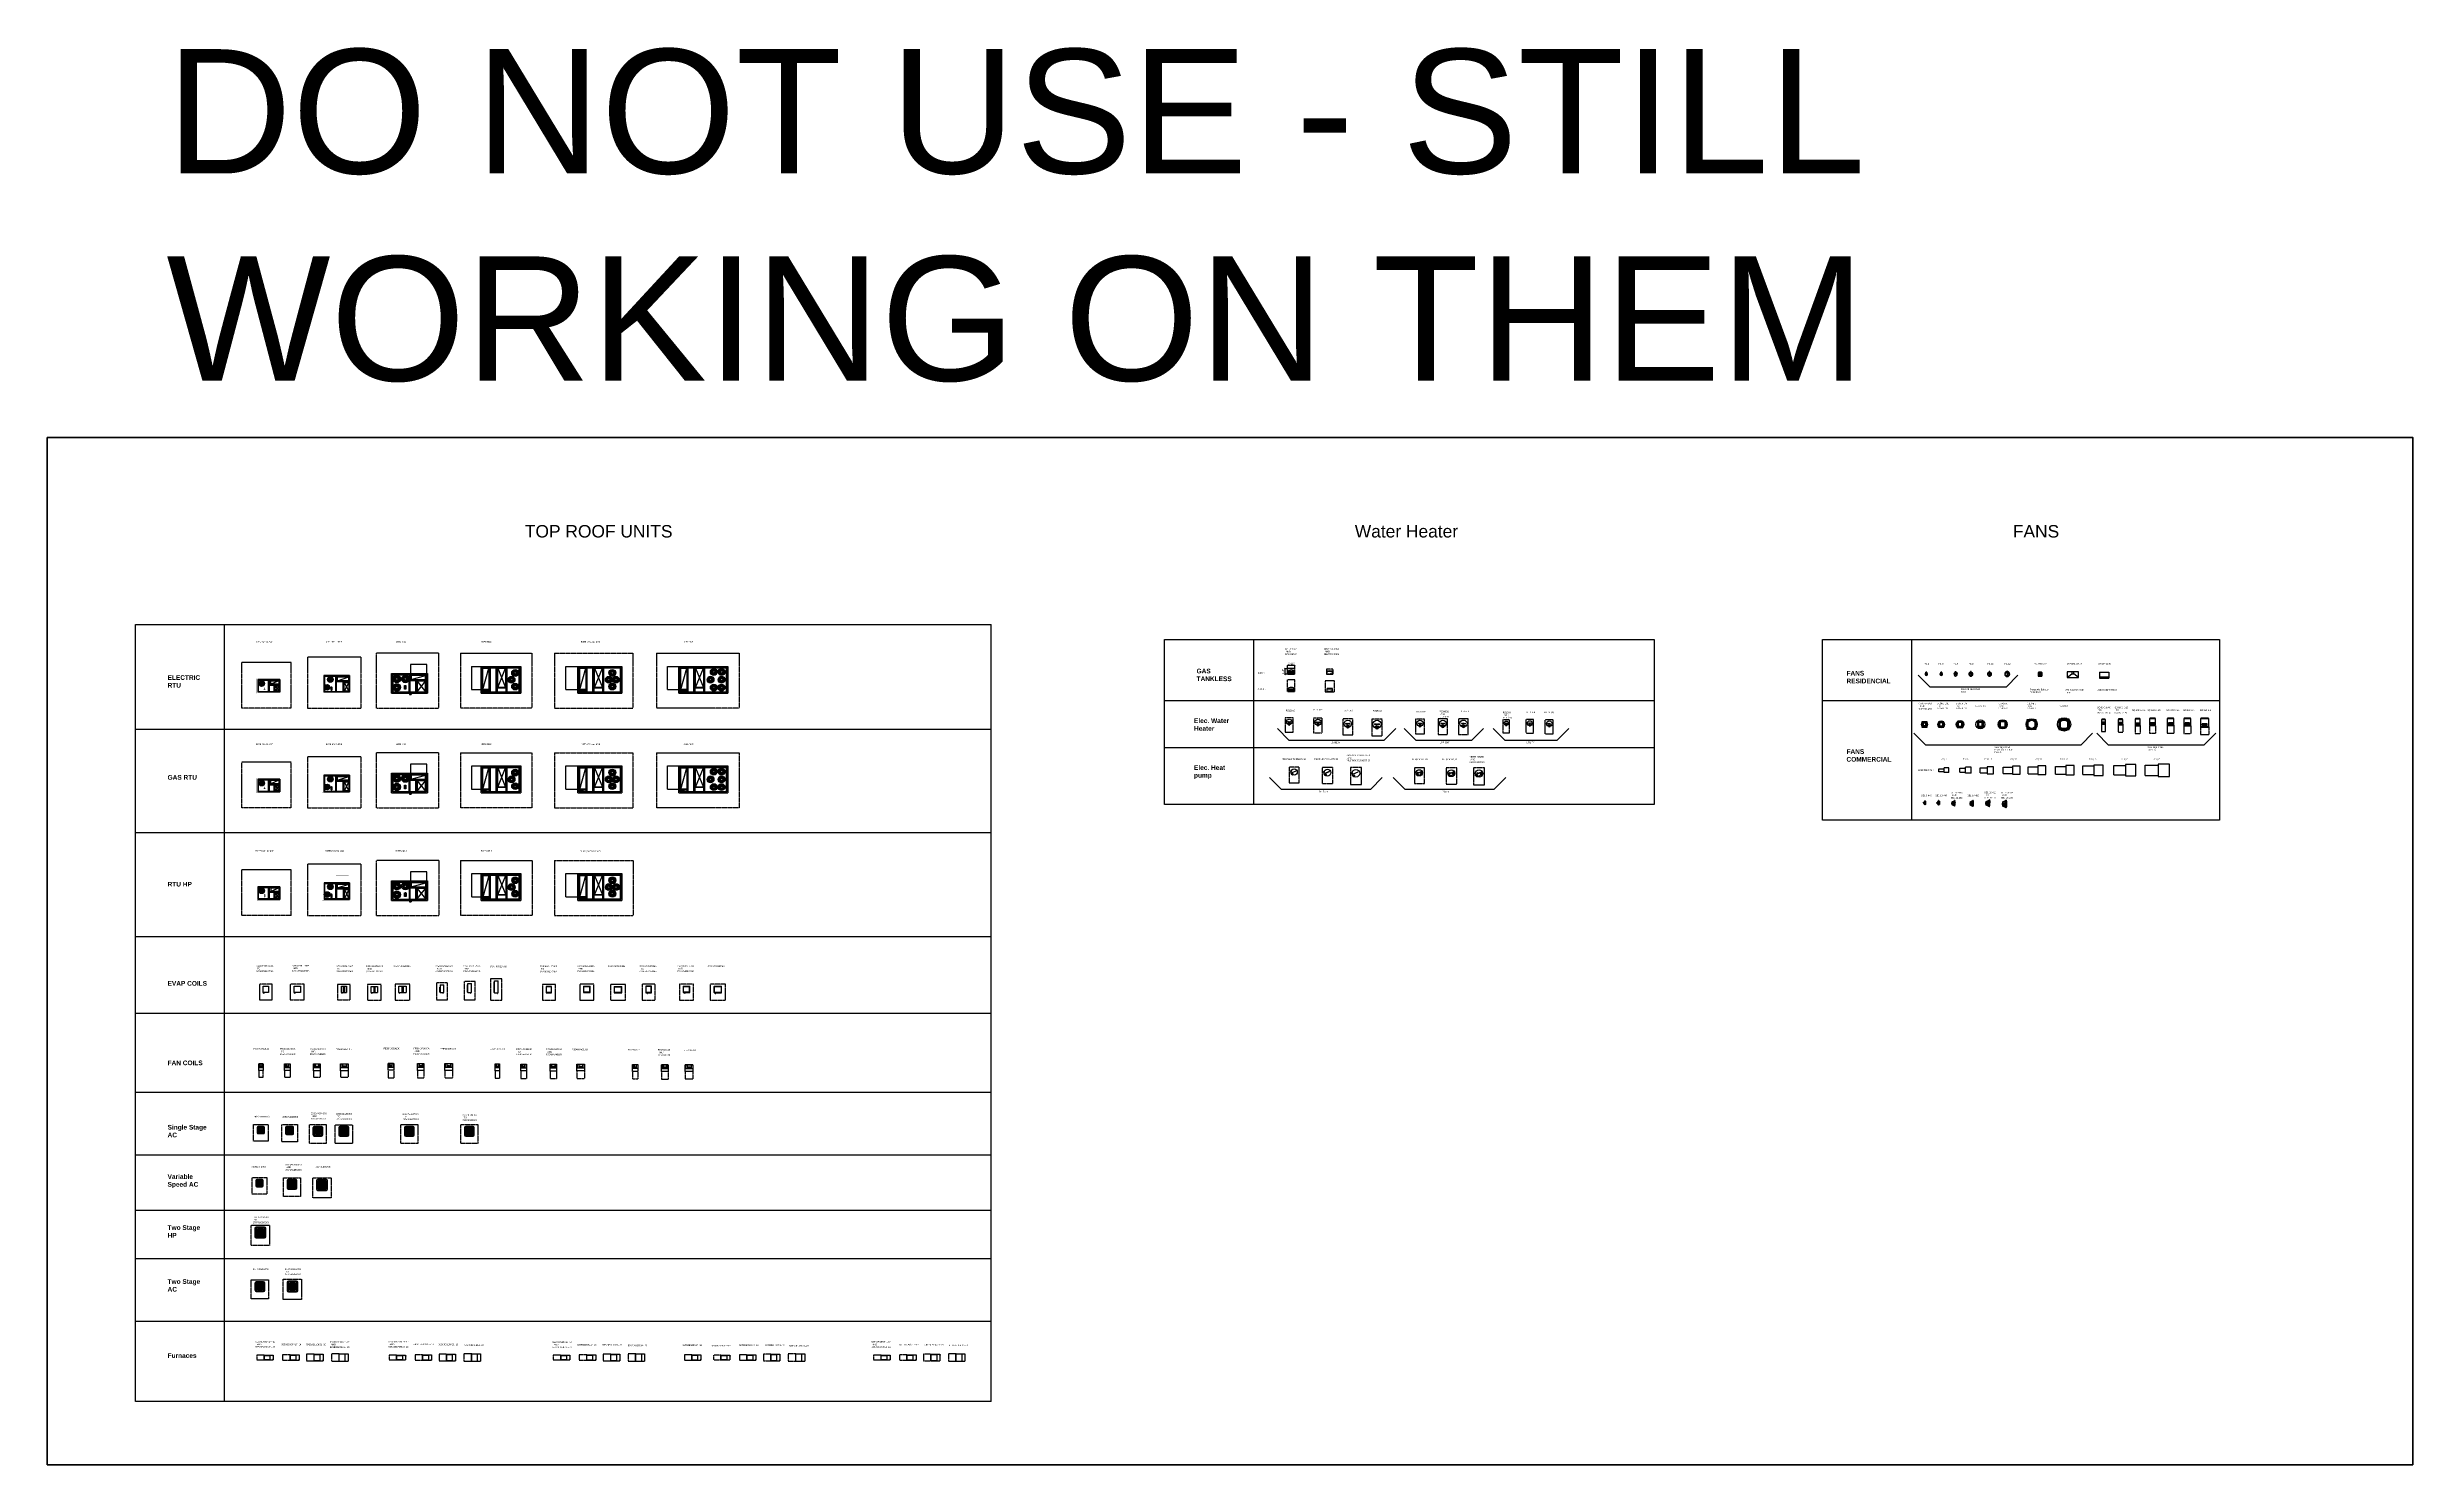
# Model space of a CAD drawing. Header units: inches. Extents: x 2025 to 34930, y -6955 to 4650.
# Drawn here: x 27323 to 34930, y 89 to 4650 of the extents above; entities that cross this region are included whole.
import ezdxf

# ---------------------------------------------------------------- set-up
doc = ezdxf.new("R2010")
doc.units = ezdxf.units.IN
doc.header["$MEASUREMENT"] = 0
doc.linetypes.add('CENTER', pattern=[0.6, 0.375, -0.075, 0.075, -0.075])
doc.layers.get('DEFPOINTS').update_dxf_attribs({"color": 104})
doc.layers.add('HOOD', color=7, linetype='Continuous')
doc.layers.add('M-HVAC-EXHS-DUCT', color=3, linetype='Continuous', lineweight=50)
doc.styles.add('BIG TITLE', font='arial.ttf', dxfattribs={"height": 40})
doc.styles.add('BOO', font='GOTHIC.TTF', dxfattribs={"height": 6})
doc.styles.add('style1', font='arial.ttf', dxfattribs={"height": 5})
doc.styles.add('TITLE', font='arialbd.ttf')
doc.dimstyles.new('MECH-DIM', dxfattribs={"dimscale": 12, "dimtxt": 6, "dimasz": 0.2, "dimexe": 0, "dimexo": 0, "dimgap": 0, "dimtad": 0, "dimdec": 0, "dimzin": 3, "dimdsep": 46, "dimlunit": 4, "dimtxsty": 'BOO', "dimblk1": 'OBLIQUE', "dimblk2": 'OBLIQUE', "dimsah": 1, "dimcen": 0, "dimclrd": 45, "dimclre": 45, "dimclrt": 256, "dimazin": 0, "dimtfac": 1, "dimtdec": 0, "dimtix": 1, "dimtmove": 0, "dimatfit": 0, "dimfxl": 1, "dimtvp": 1, "dimfrac": 2, "dimtolj": 1, "dimtzin": 0, "dimarcsym": 2})

# ---------------------------------------------------------------- blocks, each defined once
blk = doc.blocks.new('50FE-A04 to A07')
at = {"layer": 'HOOD', "color": 7, "linetype": 'CENTER'}
for p, q in [((29.9, 43.7), (29.9, 190.5)), ((188.2, 190.5), (29.9, 190.5)), ((188.3, 43.7), (188.2, 190.5)), ((188.3, 43.7), (29.9, 43.7))]:
    blk.add_line(p, q, dxfattribs=at)
at = {"layer": 'HOOD', "color": 7, "linetype": 'Continuous'}
for p, q in [((80.7, 135.5), (80.7, 94.7)), ((80.7, 135.5), (80.7, 94.7)), ((151.5, 135.5), (80.7, 135.5)), ((151.5, 135.5), (80.7, 135.5)), ((151.5, 94.7), (80.7, 94.7)), ((151.5, 94.7), (80.7, 94.7)), ((82.4, 133.7), (82.4, 96.5)), ((82.4, 133.7), (82.4, 96.5)), ((82.4, 133.7), (149.8, 133.7)), ((82.4, 133.7), (149.8, 133.7)), ((149.8, 96.5), (82.4, 96.5)), ((149.8, 96.5), (82.4, 96.5)), ((90.6, 124.4), (85.4, 127.4)), ((90.6, 121.4), (85.4, 118.4)), ((92.2, 123), (94.2, 123)), ((93.2, 125.8), (93.2, 131.9)), ((93.2, 121.8), (93.2, 124)), ((93.2, 120), (93.2, 113.9)), ((101, 127.4), (95.7, 124.4)), ((95.7, 121.4), (101, 118.4)), ((114.6, 133.7), (114.6, 96.5)), ((114.6, 133.7), (114.6, 96.5)), ((117.6, 133.7), (117.6, 96.5)), ((117.6, 133.7), (117.6, 96.5)), ((149.8, 119.9), (117.6, 119.9)), ((149.8, 119.9), (117.6, 119.9)), ((149.8, 116.9), (117.6, 116.9)), ((149.8, 116.9), (117.6, 116.9)), ((123.3, 121.1), (123.3, 132)), ((148.9, 132), (123.3, 121.1)), ((123.3, 132), (148.9, 132)), ((148.9, 121.1), (123.3, 121.1)), ((132.8, 116.9), (132.8, 96.5)), ((132.8, 116.9), (132.8, 96.5)), ((135.8, 116.9), (135.8, 96.5)), ((135.8, 116.9), (135.8, 96.5)), ((136.8, 98), (136.8, 115.7)), ((136.8, 115.7), (148.9, 115.7)), ((136.8, 115.7), (148.9, 98)), ((148.9, 115.7), (136.8, 98)), ((148.9, 98), (136.8, 98)), ((148.9, 132), (148.9, 121.1)), ((148.9, 115.7), (148.9, 98)), ((149.8, 133.7), (149.8, 96.5)), ((149.8, 133.7), (149.8, 96.5)), ((151.5, 135.5), (151.5, 94.7)), ((151.5, 135.5), (151.5, 94.7))]:
    blk.add_line(p, q, dxfattribs=at)
at = {"layer": 'HOOD', "color": 7, "linetype": 'Continuous', "const_width": 0.15}
for points in [[(152.3, 154.5), (118.8, 154.5)], [(152.3, 153.6), (118.8, 153.6)], [(118.9, 138.5), (118.9, 154.5)], [(152.3, 138.5), (152.3, 154.5)], [(77.9, 138.5), (77.9, 91.7)], [(152.3, 138.5), (77.9, 138.5)], [(77.9, 91.7), (152.3, 91.7)], [(100.9, 109.6), (100.9, 104.7)], [(100.9, 109.6), (101.4, 109.6)], [(100.9, 104.7), (101.4, 104.7)], [(101.4, 109.7), (101.4, 104.7)], [(104.4, 109.6), (104.4, 104.8)], [(104.4, 109.6), (104.9, 109.6)], [(104.4, 104.7), (104.9, 104.7)], [(104.9, 109.6), (104.9, 104.8)], [(152.3, 91.7), (152.3, 138.5)]]:
    blk.add_lwpolyline(points, dxfattribs=at)
for points in [[(104.9, 109.6, 0.999848), (100.9, 109.6)], [(100.9, 104.8, 1.021503), (104.9, 104.8)], [(104.4, 109.6, 0.999848), (101.4, 109.6)], [(101.4, 104.7, 1.014195), (104.4, 104.8)]]:
    blk.add_lwpolyline(points, format="xyb", dxfattribs=at)
for points in [[(102.7, 110, 1), (103, 110, 1)], [(102.7, 108.1, 1), (103, 108.1, 1)], [(102.7, 106.3, 1), (103, 106.3, 1)], [(102.7, 104.2, 1), (103, 104.2, 1)]]:
    blk.add_lwpolyline(points, format="xyb", close=True, dxfattribs=at)
at = {"layer": 'HOOD', "color": 7, "linetype": 'Continuous'}
for centre, radius in [((93.2, 122.9), 9.03), ((93.2, 122.9), 6.78), ((93.2, 122.9), 4.83), ((93.2, 122.9), 2.93), ((102.9, 110), 0.0912), ((102.9, 108.1), 0.0912), ((102.9, 106.3), 0.0912), ((102.9, 104.2), 0.0912), ((133.8, 118.2), 0.888)]:
    blk.add_circle(centre, radius, dxfattribs=at)
blk = doc.blocks.new('50FE-M8 to M14')
at = {"layer": 'HOOD', "color": 7, "linetype": 'CENTER'}
for p, q in [((240.3, 208.1), (240.3, 43.7)), ((412.5, 208.1), (240.3, 208.1)), ((412.5, 208.1), (412.5, 43.7)), ((240.3, 43.7), (412.5, 43.7))]:
    blk.add_line(p, q, dxfattribs=at)
at = {"layer": 'HOOD', "color": 7, "linetype": 'Continuous'}
for p, q in [((293.7, 148.3), (293.7, 94.8)), ((293.7, 148.3), (293.7, 94.8)), ((375.4, 148.3), (293.7, 148.3)), ((375.4, 148.3), (293.7, 148.3)), ((375.4, 94.8), (293.7, 94.8)), ((375.4, 94.8), (293.7, 94.8)), ((295.4, 146.5), (295.4, 96.5)), ((295.4, 146.5), (295.4, 96.5)), ((295.4, 146.5), (373.7, 146.5)), ((295.4, 146.5), (373.7, 146.5)), ((373.7, 96.5), (295.4, 96.5)), ((373.7, 96.5), (295.4, 96.5)), ((301.1, 112.2), (295.8, 115.2)), ((301.1, 109.2), (295.8, 106.2)), ((302.5, 110.7), (304.7, 110.7)), ((303.6, 113.6), (303.6, 119.7)), ((303.6, 109.6), (303.6, 111.8)), ((303.6, 107.8), (303.6, 101.7)), ((311.4, 115.2), (306.1, 112.2)), ((306.1, 109.2), (311.4, 106.2)), ((311.5, 137.2), (306.2, 140.3)), ((311.5, 134.3), (306.2, 131.3)), ((312.9, 135.8), (315.2, 135.8)), ((314, 138.7), (314, 144.8)), ((314, 134.6), (314, 136.9)), ((314, 132.8), (314, 126.7)), ((316.1, 110.2), (316.1, 102.7)), ((316.5, 110.2), (316.1, 110.2)), ((316.5, 102.7), (316.1, 102.7)), ((316.5, 110.2), (316.5, 102.7)), ((321.8, 140.3), (316.6, 137.2)), ((316.6, 134.3), (321.9, 131.3)), ((319.5, 102.7), (319.5, 110.2)), ((319.5, 110.2), (319.9, 110.2)), ((319.5, 102.7), (319.9, 102.7)), ((319.9, 102.7), (319.9, 110.2)), ((330.5, 146.5), (330.5, 96.5)), ((330.5, 146.5), (330.5, 96.5)), ((333.5, 146.5), (333.5, 96.5)), ((333.5, 146.5), (333.5, 96.5)), ((373.7, 131), (333.5, 131)), ((373.7, 131), (333.5, 131)), ((373.7, 128), (333.5, 128)), ((373.7, 128), (333.5, 128)), ((336.8, 132.1), (336.8, 144.7)), ((336.8, 132.1), (373.2, 144.7)), ((336.8, 144.7), (373.2, 144.7)), ((373.2, 132.1), (336.8, 132.1)), ((354.9, 128), (354.9, 96.5)), ((354.9, 128), (354.9, 96.5)), ((357.9, 128), (357.9, 96.5)), ((357.9, 128), (357.9, 96.5)), ((359.2, 126.7), (373.2, 126.7)), ((359.2, 98), (359.2, 126.7)), ((359.2, 126.7), (373.2, 98)), ((373.2, 126.7), (359.2, 98)), ((373.2, 98), (359.2, 98)), ((373.2, 132.1), (373.2, 144.7)), ((373.2, 126.7), (373.2, 98)), ((373.7, 146.5), (373.7, 96.5)), ((373.7, 146.5), (373.7, 96.5)), ((375.4, 148.3), (375.4, 94.8)), ((375.4, 148.3), (375.4, 94.8))]:
    blk.add_line(p, q, dxfattribs=at)
at = {"layer": 'HOOD', "color": 7, "linetype": 'Continuous', "const_width": 0.15}
for points in [[(332.4, 172.1), (332.4, 151.3)], [(372.8, 172.1), (332.4, 172.1)], [(372.8, 151.3), (372.8, 172.1)], [(288.3, 151.2), (288.3, 91.7)], [(376.5, 151.2), (288.3, 151.2)], [(288.3, 91.7), (376.5, 91.7)], [(376.5, 151.2), (376.5, 91.7)]]:
    blk.add_lwpolyline(points, dxfattribs=at)
at = {"layer": 'HOOD', "color": 7, "linetype": 'Continuous'}
for centre, radius in [((303.6, 110.7), 9.03), ((303.6, 110.7), 6.78), ((303.6, 110.7), 4.83), ((303.6, 110.7), 3), ((314, 135.8), 9.03), ((314, 135.8), 6.78), ((314, 135.8), 4.83), ((314, 135.8), 2.93), ((317.9, 110.2), 0.143), ((317.9, 110.2), 0.108), ((317.9, 108), 0.143), ((317.9, 108), 0.108), ((317.9, 105.7), 0.143), ((317.9, 105.7), 0.108), ((317.9, 102.7), 0.143), ((317.9, 102.7), 0.108), ((351, 129.4), 0.872)]:
    blk.add_circle(centre, radius, dxfattribs=at)
for centre, radius, start, end in [((318, 110.2), 1.93, 0, 180), ((318, 102.7), 1.93, 180, 0), ((318, 110.2), 1.48, 0, 180), ((318, 102.7), 1.48, 180, 0)]:
    blk.add_arc(centre, radius, start, end, dxfattribs=at)
blk = doc.blocks.new('50FE-M16')
at = {"layer": 'HOOD', "color": 7, "linetype": 'CENTER'}
for p, q in [((462.8, 43.7), (462.8, 220.1)), ((662.6, 220.1), (462.8, 220.1)), ((662.6, 220.1), (662.6, 43.7)), ((462.8, 43.7), (662.6, 43.7))]:
    blk.add_line(p, q, dxfattribs=at)
at = {"layer": 'HOOD', "color": 7, "linetype": 'Continuous'}
for p, q in [((510.8, 91.7), (510.8, 155.1)), ((510.8, 155.1), (626.6, 155.1)), ((514.1, 94.6), (514.1, 152.2)), ((514.1, 94.6), (514.1, 152.2)), ((514.1, 152.2), (623.3, 152.2)), ((514.1, 152.2), (623.3, 152.2)), ((571.9, 184.1), (571.9, 155.1)), ((624.8, 184.1), (571.9, 184.1)), ((623.3, 94.6), (623.3, 152.2)), ((623.3, 94.6), (623.3, 152.2)), ((624.8, 155.1), (624.8, 184.1)), ((626.6, 155.1), (626.6, 91.7)), ((510.8, 91.7), (626.6, 91.7)), ((514.1, 94.6), (623.3, 94.6)), ((514.1, 94.6), (623.3, 94.6)), ((515.8, 96.4), (515.8, 150.5)), ((515.8, 96.4), (515.8, 150.5)), ((515.8, 150.5), (621.6, 150.5)), ((515.8, 150.5), (621.6, 150.5)), ((515.8, 96.4), (621.6, 96.4)), ((515.8, 96.4), (621.6, 96.4)), ((524.6, 139.6), (517.6, 143.7)), ((524.6, 135.7), (517.6, 131.6)), ((524.6, 112.4), (517.6, 116.5)), ((524.6, 108.5), (517.6, 104.5)), ((528, 141.6), (528, 149.7)), ((528, 133.7), (528, 125.6)), ((528, 114.4), (528, 122.5)), ((528, 106.6), (528, 98.4)), ((538.4, 143.6), (531.4, 139.6)), ((531.4, 135.7), (538.4, 131.6)), ((538.4, 116.5), (531.4, 112.4)), ((531.4, 108.5), (538.4, 104.5)), ((552.1, 139.6), (545.1, 143.7)), ((552.1, 135.7), (545.1, 131.6)), ((552.7, 104.6), (552.7, 116.6)), ((552.7, 116.6), (557.4, 116.6)), ((557.4, 104.6), (552.7, 104.6)), ((553.5, 115), (553.5, 106.2)), ((555.7, 115.8), (554.3, 115.8)), ((554.3, 105.4), (555.7, 105.4)), ((555.5, 141.6), (555.5, 149.7)), ((555.5, 133.7), (555.5, 125.6)), ((556.5, 106.2), (556.5, 115)), ((557.4, 116.6), (557.4, 104.6)), ((565.9, 143.6), (558.9, 139.6)), ((558.9, 135.7), (565.9, 131.6)), ((568.2, 96.4), (568.2, 150.5)), ((568.2, 96.4), (568.2, 150.5)), ((568.7, 91.7), (568.7, 87.8)), ((568.7, 87.8), (574.1, 87.8)), ((571.2, 96.4), (571.2, 150.5)), ((571.2, 96.4), (571.2, 150.5)), ((571.2, 135.1), (621.6, 135.1)), ((571.2, 135.1), (621.6, 135.1)), ((571.2, 132.4), (621.6, 132.4)), ((571.2, 132.4), (621.6, 132.4)), ((574, 136.1), (620.8, 148.7)), ((574, 148.7), (574, 136.1)), ((620.8, 148.7), (574, 148.7)), ((574, 136.1), (620.8, 136.1)), ((574.1, 91.7), (574.1, 87.8)), ((589.1, 96.4), (589.1, 132.4)), ((589.1, 96.4), (589.1, 132.4)), ((592.1, 96.4), (592.1, 132.4)), ((592.1, 96.4), (592.1, 132.4)), ((620.3, 130.6), (593.6, 130.6)), ((593.6, 130.6), (620.3, 96.6)), ((593.6, 130.6), (593.6, 96.6)), ((593.6, 96.6), (620.3, 130.6)), ((593.6, 96.6), (620.3, 96.6)), ((599.9, 133.3), (601.4, 133.3)), ((600.6, 132.5), (600.6, 134)), ((620.3, 96.6), (620.3, 130.6)), ((620.8, 136.1), (620.8, 148.7)), ((621.6, 96.4), (621.6, 150.5)), ((621.6, 96.4), (621.6, 150.5))]:
    blk.add_line(p, q, dxfattribs=at)
for centre, radius in [((528, 137.6), 12), ((528, 110.5), 12), ((528, 137.6), 9.04), ((528, 110.5), 9.04), ((528, 137.6), 6.45), ((528, 110.5), 6.45), ((528, 137.6), 3.91), ((528, 110.5), 3.91), ((555.5, 137.6), 12), ((555.5, 137.6), 9.04), ((555.5, 137.6), 6.45), ((555.5, 137.6), 3.91), ((555, 114.2), 0.164), ((555, 112.3), 0.164), ((555, 109.7), 0.164), ((555, 106.8), 0.164), ((600.6, 133.3), 0.515)]:
    blk.add_circle(centre, radius, dxfattribs=at)
for centre, radius, start, end in [((553.9, 115.5), 0.44, 72.59298, 197.40702), ((552.5, 115), 1, 0, 17.40702), ((552.5, 106.2), 1, 342.59298, 0), ((553.9, 105.8), 0.44, 162.59298, 287.40702), ((554.3, 116.8), 1, 252.59298, 270), ((554.3, 104.4), 1, 90, 107.40702), ((555.7, 116.8), 1, 270, 287.40702), ((555.7, 104.4), 1, 72.59298, 90), ((556.1, 115.5), 0.44, 342.59298, 107.40702), ((556.1, 105.8), 0.44, 252.59298, 17.40702), ((557.5, 115), 1, 162.59298, 180), ((557.5, 106.2), 1, 180, 197.40702)]:
    blk.add_arc(centre, radius, start, end, dxfattribs=at)
blk = doc.blocks.new('50FE-M20')
at = {"layer": 'HOOD', "color": 7, "linetype": 'CENTER'}
for p, q in [((732.5, 220.1), (732.5, 43.7)), ((732.5, 220.1), (962.8, 220.1)), ((962.8, 220.1), (962.8, 43.7)), ((962.8, 43.7), (732.5, 43.7))]:
    blk.add_line(p, q, dxfattribs=at)
at = {"layer": 'HOOD', "color": 7, "linetype": 'Continuous'}
for p, q in [((768.5, 177.5), (768.7, 177.7)), ((768.5, 177.5), (768.5, 103.7)), ((768.7, 177.7), (768.8, 177.7)), ((768.8, 177.9), (769.2, 178.1)), ((768.8, 177.9), (768.8, 177.9)), ((768.8, 177.8), (768.8, 177.9)), ((768.8, 177.8), (768.8, 177.8)), ((768.8, 177.8), (768.8, 177.8)), ((768.8, 177.8), (768.8, 177.8)), ((768.8, 177.8), (768.8, 177.8)), ((768.8, 177.8), (768.8, 177.8)), ((768.8, 177.8), (768.8, 177.8)), ((768.8, 177.8), (768.8, 177.8)), ((768.8, 177.8), (768.8, 177.8)), ((768.8, 177.8), (768.8, 177.8)), ((768.8, 177.8), (768.8, 177.8)), ((768.8, 177.8), (768.8, 177.8)), ((769.2, 178.1), (926.8, 178.1)), ((798.9, 91.7), (798.9, 178.1)), ((802, 94.6), (802, 175.2)), ((802, 94.6), (802, 175.2)), ((802, 94.6), (802, 175.2)), ((802, 175.2), (923.7, 175.2)), ((802, 175.2), (923.7, 175.2)), ((802, 175.2), (923.7, 175.2)), ((803.9, 96.5), (803.9, 173.4)), ((803.9, 96.5), (803.9, 173.4)), ((803.9, 96.5), (803.9, 173.4)), ((803.9, 173.4), (921.8, 173.4)), ((803.9, 173.4), (921.8, 173.4)), ((803.9, 173.4), (921.8, 173.4)), ((805.1, 103.7), (805.1, 171.9)), ((805.1, 103.7), (824.4, 171.9)), ((805.1, 171.9), (824.4, 171.9)), ((824.4, 171.9), (824.4, 103.7)), ((826.1, 96.5), (826.1, 173.4)), ((826.1, 96.5), (826.1, 173.4)), ((826.1, 96.5), (826.1, 173.4)), ((829.1, 96.5), (829.1, 173.4)), ((829.1, 96.5), (829.1, 173.4)), ((829.1, 96.5), (829.1, 173.4)), ((847.7, 96.5), (847.7, 173.4)), ((847.7, 96.5), (847.7, 173.4)), ((847.7, 96.5), (847.7, 173.4)), ((852, 96.5), (852, 173.4)), ((852, 96.5), (852, 173.4)), ((852, 96.5), (852, 173.4)), ((852.6, 110.2), (852.6, 171.9)), ((852.6, 110.2), (878.1, 171.9)), ((852.6, 171.9), (878.1, 171.9)), ((852.6, 171.9), (878.1, 110.2)), ((878.1, 171.9), (878.1, 110.2)), ((879.9, 96.5), (879.9, 173.4)), ((879.9, 96.5), (879.9, 173.4)), ((879.9, 96.5), (879.9, 173.4)), ((882.9, 96.5), (882.9, 173.4)), ((882.9, 96.5), (882.9, 173.4)), ((882.9, 96.5), (882.9, 173.4)), ((905.5, 158.7), (899, 162.4)), ((905.5, 155.1), (899, 151.4)), ((908.6, 160.4), (908.6, 167.9)), ((908.6, 153.3), (908.6, 145.9)), ((918.1, 162.4), (911.7, 158.7)), ((911.7, 155.1), (918.1, 151.4)), ((921.8, 96.5), (921.8, 173.4)), ((921.8, 96.5), (921.8, 173.4)), ((921.8, 96.5), (921.8, 173.4)), ((923.7, 94.6), (923.7, 175.2)), ((923.7, 94.6), (923.7, 175.2)), ((923.7, 94.6), (923.7, 175.2)), ((926.8, 178.1), (926.8, 91.7)), ((768.7, 103.5), (768.5, 103.7)), ((768.7, 103.5), (768.7, 103.5)), ((768.8, 103.5), (768.7, 103.5)), ((768.8, 103.5), (768.8, 103.4)), ((768.8, 103.5), (768.8, 103.5)), ((768.8, 103.4), (768.8, 103.4)), ((768.8, 103.4), (768.8, 103.4)), ((768.8, 103.4), (768.8, 103.4)), ((768.8, 103.4), (768.8, 103.4)), ((768.8, 103.4), (768.8, 103.4)), ((768.8, 103.4), (768.8, 103.4)), ((768.8, 103.4), (768.8, 103.4)), ((768.8, 103.4), (768.8, 103.4)), ((769, 103.3), (768.8, 103.4)), ((769, 103.3), (798.9, 103.3)), ((798.9, 91.7), (926.8, 91.7)), ((802, 94.6), (923.7, 94.6)), ((802, 94.6), (923.7, 94.6)), ((802, 94.6), (923.7, 94.6)), ((803.9, 103.8), (826.1, 103.8)), ((803.9, 103.8), (826.1, 103.8)), ((803.9, 103.8), (826.1, 103.8)), ((803.9, 100.9), (826.1, 100.9)), ((803.9, 100.9), (826.1, 100.9)), ((803.9, 100.9), (826.1, 100.9)), ((803.9, 96.5), (921.8, 96.5)), ((803.9, 96.5), (921.8, 96.5)), ((803.9, 96.5), (921.8, 96.5)), ((824.4, 103.7), (805.1, 103.7)), ((805.4, 98.1), (805.7, 98.2)), ((805.5, 97.9), (805.8, 98)), ((813.8, 100.8), (806.9, 100.8)), ((806.9, 100.7), (806.9, 100.4)), ((806.9, 96.9), (813.8, 96.9)), ((807.1, 100.7), (807.1, 100.4)), ((808.3, 98), (808.5, 97.9)), ((808.4, 98.2), (808.6, 98.1)), ((852, 109.5), (879.9, 109.5)), ((852, 109.5), (879.9, 109.5)), ((852, 109.5), (879.9, 109.5)), ((878.1, 110.2), (852.6, 110.2)), ((894, 136.8), (887.6, 140.5)), ((894, 133.3), (887.6, 129.5)), ((897.1, 138.6), (897.1, 146)), ((897.1, 131.5), (897.1, 124)), ((905.5, 115), (899, 118.7)), ((905.5, 111.4), (899, 107.7)), ((906.6, 140.5), (900.2, 136.8)), ((900.2, 133.3), (906.6, 129.5)), ((908.6, 116.8), (908.6, 124.2)), ((908.6, 109.6), (908.6, 102.2)), ((918.1, 118.7), (911.7, 115)), ((911.7, 111.4), (918.1, 107.7)), ((926.8, 97.1), (926.8, 97.1))]:
    blk.add_line(p, q, dxfattribs=at)
at = {"layer": 'HOOD', "color": 7, "linetype": 'Continuous', "const_width": 0.15}
for points in [[(768.8, 177.8), (768.8, 177.8), (768.8, 177.8), (768.8, 177.8), (768.8, 177.8), (768.8, 177.8), (768.8, 177.8)], [(768.8, 177.8), (768.8, 177.8), (768.8, 177.8), (768.8, 177.8)], [(768.8, 177.8), (768.8, 177.8), (768.8, 177.8), (768.8, 177.8), (768.8, 177.8), (768.8, 177.8), (768.8, 177.8), (768.8, 177.8)], [(768.8, 177.8), (768.8, 177.8), (768.8, 177.8)], [(768.8, 177.8), (768.8, 177.8), (768.8, 177.8), (768.8, 177.8), (768.8, 177.8), (768.8, 177.8)], [(768.8, 177.8), (768.8, 177.8), (768.8, 177.8), (768.8, 177.8), (768.8, 177.8), (768.8, 177.8), (768.8, 177.8), (768.8, 177.8), (768.8, 177.8)], [(768.8, 177.8), (768.8, 177.8), (768.8, 177.8), (768.8, 177.8), (768.8, 177.8), (768.8, 177.8), (768.8, 177.8), (768.8, 177.8), (768.8, 177.8), (768.8, 177.8), (768.8, 177.8), (768.8, 177.8), (768.8, 177.8), (768.8, 177.8), (768.8, 177.8), (768.8, 177.8), (768.8, 177.8), (768.8, 177.8), (768.8, 177.8), (768.8, 177.8), (768.8, 177.8), (768.8, 177.8), (768.8, 177.8), (768.8, 177.8), (768.8, 177.8), (768.8, 177.8), (768.8, 177.8)], [(768.8, 103.4), (768.8, 103.4), (768.8, 103.4), (768.8, 103.4), (768.8, 103.4), (768.8, 103.4), (768.8, 103.4), (768.8, 103.4), (768.8, 103.4), (768.8, 103.4)], [(768.8, 103.4), (768.8, 103.4), (768.8, 103.4), (768.8, 103.4), (768.8, 103.4)], [(768.8, 103.4), (768.8, 103.4), (768.8, 103.4), (768.8, 103.4)], [(768.8, 103.4), (768.8, 103.4), (768.8, 103.4), (768.8, 103.4), (768.8, 103.4), (768.8, 103.4), (768.8, 103.4), (768.8, 103.4), (768.8, 103.4)], [(768.8, 103.4), (768.8, 103.4), (768.8, 103.4), (768.8, 103.4), (768.8, 103.4), (768.8, 103.4), (768.8, 103.4), (768.8, 103.4), (768.8, 103.4)], [(768.8, 103.4), (768.8, 103.4), (768.8, 103.4)], [(768.8, 103.4), (768.8, 103.4), (768.8, 103.4), (768.8, 103.4), (768.8, 103.4), (768.8, 103.4), (768.8, 103.4), (768.8, 103.4), (768.8, 103.4), (768.8, 103.4), (768.8, 103.4), (768.8, 103.4), (768.8, 103.4), (768.8, 103.4), (768.8, 103.4), (768.8, 103.4), (768.8, 103.4), (768.8, 103.4), (768.8, 103.4), (768.8, 103.4), (768.8, 103.4), (768.8, 103.4), (768.8, 103.4), (768.8, 103.4), (768.8, 103.4), (768.8, 103.4), (768.8, 103.4), (768.8, 103.4)]]:
    blk.add_lwpolyline(points, dxfattribs=at)
at = {"layer": 'HOOD', "color": 7, "linetype": 'Continuous'}
for centre, radius in [((908.6, 156.9), 11), ((908.6, 156.9), 8.27), ((908.6, 156.9), 5.89), ((908.6, 156.9), 3.58), ((807, 98.9), 1.81), ((807, 98.9), 1.5), ((807, 98.9), 0.68), ((809.9, 98.9), 0.44), ((811.8, 98.9), 0.44), ((813.8, 98.9), 0.44), ((897.1, 135), 11), ((897.1, 135), 8.27), ((897.1, 135), 5.89), ((897.1, 135), 3.58), ((908.6, 113.2), 11), ((908.6, 113.2), 8.27), ((908.6, 113.2), 5.89), ((908.6, 113.2), 3.58)]:
    blk.add_circle(centre, radius, dxfattribs=at)
for centre, radius, start, end in [((775.5, 177.8), 6.68, 179.8518, 180.23991), ((768.8, 103.5), 0.0818, 180, 248.54301), ((775.9, 103.5), 7.07, 179.76824, 180.14436), ((806.9, 98.9), 1.95, 90, 270), ((813.8, 98.9), 1.95, 270, 90)]:
    blk.add_arc(centre, radius, start, end, dxfattribs=at)
blk = doc.blocks.new('50FE-M24 and M28')
at = {"layer": 'HOOD', "color": 7, "linetype": 'CENTER'}
for p, q in [((1035.2, 220.1), (1035.2, 43.7)), ((1035.2, 220.1), (1287.6, 220.1)), ((1287.6, 220.1), (1287.6, 43.7)), ((1035.2, 43.7), (1287.6, 43.7))]:
    blk.add_line(p, q, dxfattribs=at)
at = {"layer": 'HOOD', "color": 7, "linetype": 'Continuous'}
for p, q in [((1071.2, 103.2), (1071.2, 178.1)), ((1071.2, 178.1), (1251.6, 178.1)), ((1110.1, 91.7), (1110.1, 178.1)), ((1113.1, 94.6), (1113.1, 175.2)), ((1113.1, 94.6), (1113.1, 175.2)), ((1113.1, 94.6), (1113.1, 175.2)), ((1113.1, 175.2), (1248.7, 175.2)), ((1113.1, 175.2), (1248.7, 175.2)), ((1113.1, 175.2), (1248.7, 175.2)), ((1114.9, 96.5), (1114.9, 173.4)), ((1114.9, 96.5), (1114.9, 173.4)), ((1114.9, 96.5), (1114.9, 173.4)), ((1114.9, 173.4), (1246.9, 173.4)), ((1114.9, 173.4), (1246.9, 173.4)), ((1114.9, 173.4), (1246.9, 173.4)), ((1116.4, 103.7), (1116.4, 171.9)), ((1116.4, 103.7), (1135.6, 171.9)), ((1116.4, 171.9), (1135.6, 171.9)), ((1135.6, 171.9), (1135.6, 103.7)), ((1137.1, 96.5), (1137.1, 173.4)), ((1137.1, 96.5), (1137.1, 173.4)), ((1137.1, 96.5), (1137.1, 173.4)), ((1140.1, 96.5), (1140.1, 173.4)), ((1140.1, 96.5), (1140.1, 173.4)), ((1140.1, 96.5), (1140.1, 173.4)), ((1158.7, 96.5), (1158.7, 173.4)), ((1158.7, 96.5), (1158.7, 173.4)), ((1158.7, 96.5), (1158.7, 173.4)), ((1163, 96.5), (1163, 173.4)), ((1163, 96.5), (1163, 173.4)), ((1163, 96.5), (1163, 173.4)), ((1163.9, 110.2), (1163.9, 171.9)), ((1163.9, 110.2), (1189.4, 171.9)), ((1163.9, 171.9), (1189.4, 171.9)), ((1163.9, 171.9), (1189.4, 110.2)), ((1189.4, 171.9), (1189.4, 110.2)), ((1190.9, 96.5), (1190.9, 173.4)), ((1190.9, 96.5), (1190.9, 173.4)), ((1190.9, 96.5), (1190.9, 173.4)), ((1193.9, 96.5), (1193.9, 173.4)), ((1193.9, 96.5), (1193.9, 173.4)), ((1193.9, 96.5), (1193.9, 173.4)), ((1218, 158.7), (1211.6, 162.4)), ((1218, 155.1), (1211.6, 151.4)), ((1221.1, 160.4), (1221.1, 167.9)), ((1221.1, 153.3), (1221.1, 145.9)), ((1230.6, 162.4), (1224.2, 158.7)), ((1224.2, 155.1), (1230.7, 151.4)), ((1246.9, 96.5), (1246.9, 173.4)), ((1246.9, 96.5), (1246.9, 173.4)), ((1246.9, 96.5), (1246.9, 173.4)), ((1248.7, 94.6), (1248.7, 175.2)), ((1248.7, 94.6), (1248.7, 175.2)), ((1248.7, 94.6), (1248.7, 175.2)), ((1251.6, 178.1), (1251.6, 91.7)), ((1071.2, 103.2), (1110.1, 103.2)), ((1110.1, 91.7), (1251.6, 91.7)), ((1113.1, 94.6), (1248.7, 94.6)), ((1113.1, 94.6), (1248.7, 94.6)), ((1113.1, 94.6), (1248.7, 94.6)), ((1114.9, 103.8), (1137.1, 103.8)), ((1114.9, 103.8), (1137.1, 103.8)), ((1114.9, 103.8), (1137.1, 103.8)), ((1114.9, 100.9), (1137.1, 100.9)), ((1114.9, 100.9), (1137.1, 100.9)), ((1114.9, 100.9), (1137.1, 100.9)), ((1114.9, 96.5), (1246.9, 96.5)), ((1114.9, 96.5), (1246.9, 96.5)), ((1114.9, 96.5), (1246.9, 96.5)), ((1135.6, 103.7), (1116.4, 103.7)), ((1116.6, 98.1), (1116.9, 98.2)), ((1116.8, 97.9), (1117, 98)), ((1118.1, 100.7), (1118.1, 100.4)), ((1125.1, 100.8), (1118.2, 100.8)), ((1125.1, 96.9), (1118.2, 96.9)), ((1118.4, 100.7), (1118.4, 100.4)), ((1119.5, 98), (1119.8, 97.9)), ((1119.6, 98.2), (1119.9, 98.1)), ((1163, 109.5), (1190.9, 109.5)), ((1163, 109.5), (1190.9, 109.5)), ((1163, 109.5), (1190.9, 109.5)), ((1189.4, 110.2), (1163.9, 110.2)), ((1206.6, 136.8), (1200.1, 140.5)), ((1206.6, 133.3), (1200.1, 129.5)), ((1209.7, 138.6), (1209.7, 146)), ((1209.7, 131.5), (1209.7, 124)), ((1218, 115), (1211.6, 118.7)), ((1218, 111.4), (1211.6, 107.7)), ((1219.2, 140.5), (1212.8, 136.8)), ((1212.8, 133.3), (1219.2, 129.5)), ((1221.1, 116.8), (1221.1, 124.2)), ((1221.1, 109.6), (1221.1, 102.2)), ((1223.1, 140.5), (1229.5, 136.8)), ((1229.5, 133.3), (1223.1, 129.5)), ((1230.6, 118.7), (1224.2, 115)), ((1224.2, 111.4), (1230.7, 107.7)), ((1232.6, 138.6), (1232.6, 146)), ((1232.6, 131.5), (1232.6, 124)), ((1235.7, 136.8), (1242.1, 140.5)), ((1235.7, 133.3), (1242.1, 129.5))]:
    blk.add_line(p, q, dxfattribs=at)
for centre, radius in [((1221.1, 156.9), 11), ((1221.1, 156.9), 8.27), ((1221.1, 156.9), 5.89), ((1221.1, 156.9), 3.58), ((1118.3, 98.9), 1.81), ((1118.3, 98.9), 1.5), ((1118.3, 98.9), 0.68), ((1121.1, 98.9), 0.44), ((1123, 98.9), 0.44), ((1125, 98.9), 0.44), ((1209.7, 135), 11), ((1209.7, 135), 8.27), ((1209.7, 135), 5.89), ((1209.7, 135), 3.58), ((1221.1, 113.2), 11), ((1221.1, 113.2), 8.27), ((1221.1, 113.2), 5.89), ((1221.1, 113.2), 3.58), ((1232.6, 135), 11), ((1232.6, 135), 8.27), ((1232.6, 135), 5.89), ((1232.6, 135), 3.58)]:
    blk.add_circle(centre, radius, dxfattribs=at)
for centre, start, end in [((1118.2, 98.9), 90, 270), ((1125.1, 98.9), 270, 90)]:
    blk.add_arc(centre, 1.95, start, end, dxfattribs=at)
blk = doc.blocks.new('50FE-M30')
at = {"layer": 'HOOD', "color": 7, "linetype": 'CENTER'}
for p, q in [((1362.7, 220.1), (1362.7, 43.7)), ((1362.7, 220.1), (1628.8, 220.1)), ((1628.8, 220.1), (1628.8, 43.7)), ((1628.8, 43.7), (1362.7, 43.7))]:
    blk.add_line(p, q, dxfattribs=at)
at = {"layer": 'HOOD', "color": 7, "linetype": 'Continuous'}
for p, q in [((1398.7, 103.4), (1398.7, 178.1)), ((1398.7, 178.1), (1592.8, 178.1)), ((1435.1, 91.8), (1435.1, 178.1)), ((1437.9, 94.6), (1437.9, 175.3)), ((1437.9, 94.6), (1437.9, 175.3)), ((1437.9, 94.6), (1437.9, 175.3)), ((1437.9, 175.3), (1589.9, 175.3)), ((1437.9, 175.3), (1589.9, 175.3)), ((1437.9, 175.3), (1589.9, 175.3)), ((1439.8, 96.5), (1439.8, 173.4)), ((1439.8, 96.5), (1439.8, 173.4)), ((1439.8, 96.5), (1439.8, 173.4)), ((1439.8, 173.4), (1588, 173.4)), ((1439.8, 173.4), (1588, 173.4)), ((1439.8, 173.4), (1588, 173.4)), ((1441.3, 103.8), (1441.3, 171.9)), ((1441.3, 103.8), (1460.6, 171.9)), ((1441.3, 171.9), (1460.6, 171.9)), ((1460.6, 171.9), (1460.6, 103.8)), ((1462, 96.5), (1462, 173.4)), ((1462, 96.5), (1462, 173.4)), ((1462, 96.5), (1462, 173.4)), ((1465, 96.5), (1465, 173.4)), ((1465, 96.5), (1465, 173.4)), ((1465, 96.5), (1465, 173.4)), ((1483.6, 96.5), (1483.6, 173.4)), ((1483.6, 96.5), (1483.6, 173.4)), ((1483.6, 96.5), (1483.6, 173.4)), ((1487.9, 96.5), (1487.9, 173.4)), ((1487.9, 96.5), (1487.9, 173.4)), ((1487.9, 96.5), (1487.9, 173.4)), ((1488.8, 110.3), (1488.8, 171.9)), ((1488.8, 110.3), (1514.3, 171.9)), ((1488.8, 171.9), (1514.3, 110.3)), ((1488.8, 171.9), (1514.3, 171.9)), ((1514.3, 171.9), (1514.3, 110.3)), ((1515.8, 96.5), (1515.8, 173.4)), ((1515.8, 96.5), (1515.8, 173.4)), ((1515.8, 96.5), (1515.8, 173.4)), ((1518.8, 96.5), (1518.8, 173.4)), ((1518.8, 96.5), (1518.8, 173.4)), ((1518.8, 96.5), (1518.8, 173.4)), ((1544.4, 161.8), (1538, 165.6)), ((1544.4, 158.3), (1538, 154.6)), ((1547.5, 163.6), (1547.5, 171.1)), ((1547.5, 156.5), (1547.5, 149.1)), ((1557, 165.5), (1550.6, 161.8)), ((1550.6, 158.3), (1557, 154.6)), ((1563, 165.5), (1569.4, 161.8)), ((1569.4, 158.3), (1563, 154.6)), ((1572.5, 163.6), (1572.5, 171.1)), ((1572.5, 156.5), (1572.5, 149.1)), ((1575.6, 161.8), (1582, 165.6)), ((1575.6, 158.3), (1582, 154.6)), ((1588, 96.5), (1588, 173.4)), ((1588, 96.5), (1588, 173.4)), ((1588, 96.5), (1588, 173.4)), ((1589.9, 94.6), (1589.9, 175.3)), ((1589.9, 94.6), (1589.9, 175.3)), ((1589.9, 94.6), (1589.9, 175.3)), ((1592.8, 178.1), (1592.8, 91.8)), ((1398.7, 103.4), (1435.1, 103.4)), ((1435.1, 91.8), (1592.8, 91.8)), ((1437.9, 94.6), (1589.9, 94.6)), ((1437.9, 94.6), (1589.9, 94.6)), ((1437.9, 94.6), (1589.9, 94.6)), ((1439.8, 103.8), (1462, 103.8)), ((1439.8, 103.8), (1462, 103.8)), ((1439.8, 103.8), (1462, 103.8)), ((1439.8, 100.9), (1462, 100.9)), ((1439.8, 100.9), (1462, 100.9)), ((1439.8, 100.9), (1462, 100.9)), ((1439.8, 96.5), (1588, 96.5)), ((1439.8, 96.5), (1588, 96.5)), ((1439.8, 96.5), (1588, 96.5)), ((1460.6, 103.8), (1441.3, 103.8)), ((1441.5, 98.1), (1441.8, 98.2)), ((1441.7, 97.9), (1441.9, 98)), ((1450, 100.8), (1443, 100.8)), ((1443, 100.7), (1443, 100.4)), ((1443, 97), (1450, 97)), ((1443.3, 100.7), (1443.3, 100.4)), ((1444.4, 98), (1444.7, 97.9)), ((1444.5, 98.2), (1444.8, 98.1)), ((1487.9, 109.5), (1515.8, 109.5)), ((1487.9, 109.5), (1515.8, 109.5)), ((1487.9, 109.5), (1515.8, 109.5)), ((1514.3, 110.3), (1488.8, 110.3)), ((1533.9, 136.8), (1527.4, 140.6)), ((1533.9, 133.3), (1527.4, 129.6)), ((1537, 138.6), (1537, 146.1)), ((1537, 131.5), (1537, 124.1)), ((1544.4, 111.8), (1538, 115.6)), ((1544.4, 108.3), (1538, 104.6)), ((1546.5, 140.5), (1540.1, 136.8)), ((1540.1, 133.3), (1546.5, 129.6)), ((1547.5, 113.6), (1547.5, 121.1)), ((1547.5, 106.5), (1547.5, 99.1)), ((1557, 115.5), (1550.6, 111.8)), ((1550.6, 108.3), (1557, 104.6)), ((1563, 140.5), (1569.4, 136.8)), ((1569.4, 133.3), (1563, 129.6)), ((1563, 115.5), (1569.4, 111.8)), ((1569.4, 108.3), (1563, 104.6)), ((1572.5, 138.6), (1572.5, 146.1)), ((1572.5, 131.5), (1572.5, 124.1)), ((1572.5, 113.6), (1572.5, 121.1)), ((1572.5, 106.5), (1572.5, 99.1)), ((1575.6, 136.8), (1582, 140.6)), ((1575.6, 133.3), (1582, 129.6)), ((1575.6, 111.8), (1582, 115.6)), ((1575.6, 108.3), (1582, 104.6))]:
    blk.add_line(p, q, dxfattribs=at)
for centre, radius in [((1547.5, 160.1), 11), ((1547.5, 160.1), 8.27), ((1547.5, 160.1), 5.89), ((1547.5, 160.1), 3.58), ((1572.5, 160.1), 11), ((1572.5, 160.1), 8.27), ((1572.5, 160.1), 5.89), ((1572.5, 160.1), 3.58), ((1443.2, 98.9), 1.81), ((1443.2, 98.9), 1.5), ((1443.2, 98.9), 0.68), ((1446.1, 98.9), 0.44), ((1447.9, 98.9), 0.44), ((1449.9, 98.9), 0.44), ((1537, 135.1), 11), ((1537, 135.1), 8.27), ((1537, 135.1), 5.89), ((1537, 135.1), 3.58), ((1547.5, 110.1), 11), ((1547.5, 110.1), 8.27), ((1547.5, 110.1), 5.89), ((1547.5, 110.1), 3.58), ((1572.5, 135.1), 11), ((1572.5, 110.1), 11), ((1572.5, 135.1), 8.27), ((1572.5, 110.1), 8.27), ((1572.5, 135.1), 5.89), ((1572.5, 110.1), 5.89), ((1572.5, 135.1), 3.58), ((1572.5, 110.1), 3.58)]:
    blk.add_circle(centre, radius, dxfattribs=at)
for centre, start, end in [((1443, 98.9), 90, 270), ((1450, 98.9), 270, 90)]:
    blk.add_arc(centre, 1.95, start, end, dxfattribs=at)
blk = doc.blocks.new('FG 4')
for p, q in [((5445.7, 157.5), (5445.7, 159.2)), ((5445.7, 157.7), (5448.4, 157.7)), ((5447.1, 157.3), (5445.9, 157.3)), ((5446, 157.3), (5446, 157)), ((5446.6, 155), (5446.6, 151.1)), ((5446.7, 157.3), (5446.7, 157.2)), ((5447, 153.2), (5447, 153.5)), ((5447.1, 157.7), (5447.1, 158.3)), ((5447.1, 157.3), (5448.2, 157.3)), ((5447.1, 153.2), (5447.1, 153.5)), ((5447.5, 157.3), (5447.5, 157.2)), ((5447.6, 155), (5447.6, 151.1)), ((5448, 157.7), (5448, 158.3)), ((5448.1, 157.3), (5448.1, 157)), ((5448.4, 157.5), (5448.4, 159.2))]:
    blk.add_line(p, q)
for centre, radius in [((5447.1, 153.1), 2), ((5447.1, 153.1), 0.152), ((5447.5, 158.3), 0.299)]:
    blk.add_circle(centre, radius)
for centre, radius, start, end in [((5447.1, 153.1), 4.25, 103.9085, 76.0915), ((5445.9, 159.2), 0.2, 99.16416, 180), ((5445.9, 157.5), 0.2, 180, 270), ((5447.1, 151.9), 7.58, 80.83584, 99.16416), ((5446.8, 155.7), 1.53, 93.90452, 117.98131), ((5447.1, 153.1), 0.872, 124.98297, 235.01703), ((5447.1, 153.1), 0.658, 139.44575, 220.55425), ((5447.1, 153.1), 4.25, 84.49264, 95.50736), ((5447.1, 153.1), 0.179, 106.23378, 73.76622), ((5447.1, 153.5), 0.05, 0, 180), ((5447.5, 158.3), 0.445, 0, 180), ((5447.4, 155.7), 1.53, 62.01869, 86.09548), ((5447.1, 153.1), 0.872, 304.98297, 55.01703), ((5447.1, 153.1), 0.658, 319.44575, 40.55425), ((5448.2, 157.5), 0.2, 270, 0), ((5448.2, 159.2), 0.2, 0, 80.83584)]:
    blk.add_arc(centre, radius, start, end)
blk = doc.blocks.new('FG 5')
for p, q in [((5493.7, 157.3), (5493.7, 159)), ((5493.7, 157.6), (5496.5, 157.6)), ((5495.1, 157.1), (5493.9, 157.1)), ((5494.1, 157.1), (5494.1, 156.8)), ((5494.6, 155.3), (5494.6, 150.4)), ((5494.7, 157.1), (5494.7, 157)), ((5495.1, 157.6), (5495.1, 158.1)), ((5495.1, 157.1), (5496.3, 157.1)), ((5495.1, 153), (5495.1, 153.3)), ((5495.2, 153), (5495.2, 153.3)), ((5495.5, 157.1), (5495.5, 157)), ((5495.6, 155.3), (5495.6, 150.4)), ((5496, 157.6), (5496, 158.1)), ((5496.1, 157.1), (5496.1, 156.8)), ((5496.5, 157.3), (5496.5, 159))]:
    blk.add_line(p, q)
for centre, radius in [((5495.1, 152.8), 2.5), ((5495.1, 152.8), 0.152), ((5495.6, 158.1), 0.299)]:
    blk.add_circle(centre, radius)
for centre, radius, start, end in [((5495.1, 152.8), 4.31, 103.70296, 76.29704), ((5493.9, 159), 0.2, 99.16416, 180), ((5493.9, 157.3), 0.2, 180, 270), ((5495.1, 151.7), 7.58, 80.83584, 99.16416), ((5494.8, 155.5), 1.53, 93.90452, 117.98131), ((5495.1, 152.8), 0.872, 124.98297, 235.01703), ((5495.1, 152.8), 0.658, 139.44575, 220.55425), ((5495.1, 152.9), 4.25, 84.49264, 95.50736), ((5495.1, 152.8), 4.31, 84.5727, 95.4273), ((5495.1, 152.8), 0.179, 106.23378, 73.76622), ((5495.6, 158.1), 0.445, 0, 180), ((5495.1, 153.3), 0.05, 0, 180), ((5495.4, 155.5), 1.53, 62.01869, 86.09548), ((5495.1, 152.8), 0.872, 304.98297, 55.01703), ((5495.1, 152.8), 0.658, 319.44575, 40.55425), ((5496.3, 159), 0.2, 0, 80.83584), ((5496.3, 157.3), 0.2, 270, 0)]:
    blk.add_arc(centre, radius, start, end)
blk = doc.blocks.new('FG 6')
for p, q in [((5540, 159.3), (5540, 160.9)), ((5540, 159.5), (5542.7, 159.5)), ((5541.3, 159.1), (5540.2, 159.1)), ((5540.3, 159.1), (5540.3, 158.8)), ((5540.8, 156), (5540.8, 150.1)), ((5540.9, 159.1), (5540.9, 159)), ((5541.3, 159.5), (5541.3, 160)), ((5541.3, 159.1), (5542.5, 159.1)), ((5541.3, 153.2), (5541.3, 153.5)), ((5541.4, 153.2), (5541.4, 153.5)), ((5541.7, 159.1), (5541.7, 159)), ((5541.8, 156), (5541.8, 150.1)), ((5542.2, 159.5), (5542.2, 160)), ((5542.4, 159.1), (5542.4, 158.8)), ((5542.7, 159.3), (5542.7, 160.9))]:
    blk.add_line(p, q)
for centre, radius in [((5541.3, 153.1), 3), ((5541.3, 153.1), 0.152), ((5541.8, 160), 0.299)]:
    blk.add_circle(centre, radius)
for centre, radius, start, end in [((5541.3, 153.1), 6, 99.80314, 80.19686), ((5540.2, 160.9), 0.2, 99.16416, 180), ((5540.2, 159.3), 0.2, 180, 270), ((5541.3, 153.6), 7.58, 80.83584, 99.16416), ((5541, 157.4), 1.53, 93.90452, 117.98131), ((5541.3, 153.1), 0.872, 124.98297, 235.01703), ((5541.3, 153.1), 0.658, 139.44575, 220.55425), ((5541.3, 154.8), 4.25, 84.49264, 95.50736), ((5541.3, 154.8), 4.31, 84.5727, 95.4273), ((5541.3, 153.1), 6, 86.10195, 93.89805), ((5541.3, 153.1), 0.179, 106.23378, 73.76622), ((5541.8, 160), 0.445, 0, 180), ((5541.3, 153.5), 0.05, 0, 180), ((5541.6, 157.4), 1.53, 62.01869, 86.09548), ((5541.3, 153.1), 0.872, 304.98297, 55.01703), ((5541.3, 153.1), 0.658, 319.44575, 40.55425), ((5542.5, 160.9), 0.2, 0, 80.83584), ((5542.5, 159.3), 0.2, 270, 0)]:
    blk.add_arc(centre, radius, start, end)
blk = doc.blocks.new('FG 8')
for p, q in [((5589, 159.9), (5589, 161.5)), ((5589, 160.1), (5591.7, 160.1)), ((5590.4, 159.7), (5589.2, 159.7)), ((5589.3, 159.7), (5589.3, 159.4)), ((5589.9, 157), (5589.9, 149.1)), ((5590, 159.7), (5590, 159.6)), ((5590.3, 153.2), (5590.3, 153.5)), ((5590.4, 160.1), (5590.4, 160.6)), ((5590.4, 159.7), (5591.5, 159.7)), ((5590.4, 153.2), (5590.4, 153.5)), ((5590.8, 159.7), (5590.8, 159.6)), ((5590.9, 157), (5590.9, 149.1)), ((5591.3, 160.1), (5591.3, 160.6)), ((5591.4, 159.7), (5591.4, 159.4)), ((5591.7, 159.9), (5591.7, 161.5))]:
    blk.add_line(p, q)
for centre, radius in [((5590.4, 153.1), 4), ((5590.4, 153.1), 0.152), ((5590.8, 160.6), 0.299)]:
    blk.add_circle(centre, radius)
for centre, radius, start, end in [((5590.4, 153.1), 6.62, 98.87046, 81.12954), ((5589.2, 161.5), 0.2, 99.16416, 180), ((5589.2, 159.9), 0.2, 180, 270), ((5590.4, 154.2), 7.58, 80.83584, 99.16416), ((5590.1, 158.1), 1.53, 93.90452, 117.98131), ((5590.4, 153.1), 0.872, 124.98297, 235.01703), ((5590.4, 153.1), 0.658, 139.44575, 220.55425), ((5590.4, 155.4), 4.25, 84.49264, 95.50736), ((5590.4, 155.4), 4.31, 84.5727, 95.4273), ((5590.4, 153.7), 6, 86.10195, 93.89805), ((5590.4, 153.1), 6.62, 86.47018, 93.52982), ((5590.4, 153.1), 0.179, 106.23378, 73.76622), ((5590.4, 153.5), 0.05, 0, 180), ((5590.8, 160.6), 0.445, 0, 180), ((5590.7, 158.1), 1.53, 62.01869, 86.09548), ((5590.4, 153.1), 0.872, 304.98297, 55.01703), ((5590.4, 153.1), 0.658, 319.44575, 40.55425), ((5591.5, 159.9), 0.2, 270, 0), ((5591.5, 161.5), 0.2, 0, 80.83584)]:
    blk.add_arc(centre, radius, start, end)
blk = doc.blocks.new('FG 10')
for p, q in [((5649.2, 159.9), (5649.2, 161.5)), ((5649.2, 160.1), (5651.9, 160.1)), ((5650.5, 159.7), (5649.4, 159.7)), ((5649.5, 159.7), (5649.5, 159.4)), ((5650, 158), (5650, 148.1)), ((5650.1, 159.7), (5650.1, 159.6)), ((5650.5, 160.1), (5650.5, 160.6)), ((5650.5, 159.7), (5651.7, 159.7)), ((5650.5, 153.2), (5650.5, 153.5)), ((5650.6, 153.2), (5650.6, 153.5)), ((5650.9, 159.7), (5650.9, 159.6)), ((5651, 158), (5651, 148.1)), ((5651.4, 160.1), (5651.4, 160.6)), ((5651.6, 159.7), (5651.6, 159.4)), ((5651.9, 159.9), (5651.9, 161.5))]:
    blk.add_line(p, q)
for centre, radius in [((5650.5, 153.1), 5), ((5650.5, 153.1), 0.152), ((5651, 160.6), 0.299)]:
    blk.add_circle(centre, radius)
for centre, radius, start, end in [((5650.5, 153.1), 6.62, 98.87046, 81.12954), ((5649.4, 161.5), 0.2, 99.16416, 180), ((5649.4, 159.9), 0.2, 180, 270), ((5650.5, 154.2), 7.58, 80.83584, 99.16416), ((5650.2, 158.1), 1.53, 93.90452, 117.98131), ((5650.5, 153.1), 0.872, 124.98297, 235.01703), ((5650.5, 153.1), 0.658, 139.44575, 220.55425), ((5650.5, 155.4), 4.25, 84.49264, 95.50736), ((5650.5, 155.4), 4.31, 84.5727, 95.4273), ((5650.5, 153.7), 6, 86.10195, 93.89805), ((5650.5, 153.1), 6.62, 86.47018, 93.52982), ((5650.5, 153.1), 0.179, 106.23378, 73.76622), ((5651, 160.6), 0.445, 0, 180), ((5650.5, 153.5), 0.05, 0, 180), ((5650.8, 158.1), 1.53, 62.01869, 86.09548), ((5650.5, 153.1), 0.872, 304.98297, 55.01703), ((5650.5, 153.1), 0.658, 319.44575, 40.55425), ((5651.7, 161.5), 0.2, 0, 80.83584), ((5651.7, 159.9), 0.2, 270, 0)]:
    blk.add_arc(centre, radius, start, end)
blk = doc.blocks.new('FG 12')
for p, q in [((5705.8, 161.3), (5705.8, 162.9)), ((5705.8, 161.5), (5708.6, 161.5)), ((5707.2, 161.1), (5706, 161.1)), ((5706.2, 161.1), (5706.2, 160.8)), ((5706.7, 159), (5706.7, 147.1)), ((5706.8, 161.1), (5706.8, 161)), ((5707.1, 153.2), (5707.1, 153.5)), ((5707.2, 161.5), (5707.2, 162)), ((5707.2, 161.1), (5708.4, 161.1)), ((5707.2, 153.2), (5707.2, 153.5)), ((5707.6, 161.1), (5707.6, 161)), ((5707.7, 159), (5707.7, 147.1)), ((5708.1, 161.5), (5708.1, 162)), ((5708.2, 161.1), (5708.2, 160.8)), ((5708.6, 161.3), (5708.6, 162.9))]:
    blk.add_line(p, q)
for centre, radius in [((5707.2, 153.1), 6), ((5707.2, 153.1), 0.152), ((5707.6, 162), 0.299)]:
    blk.add_circle(centre, radius)
for centre, radius, start, end in [((5707.2, 153.1), 8, 97.33657, 82.66343), ((5706, 162.9), 0.2, 99.16416, 180), ((5706, 161.3), 0.2, 180, 270), ((5707.2, 155.6), 7.58, 80.83584, 99.16416), ((5706.9, 159.4), 1.53, 93.90452, 117.98131), ((5707.2, 153.1), 0.872, 124.98297, 235.01703), ((5707.2, 153.1), 0.658, 139.44575, 220.55425), ((5707.2, 156.8), 4.25, 84.49264, 95.50736), ((5707.2, 156.8), 4.31, 84.5727, 95.4273), ((5707.2, 155.1), 6, 86.10195, 93.89805), ((5707.2, 154.4), 6.62, 86.47018, 93.52982), ((5707.2, 153.1), 8, 87.07745, 92.92255), ((5707.2, 153.1), 0.179, 106.23378, 73.76622), ((5707.2, 153.5), 0.05, 0, 180), ((5707.6, 162), 0.445, 0, 180), ((5707.5, 159.4), 1.53, 62.01869, 86.09548), ((5707.2, 153.1), 0.872, 304.98297, 55.01703), ((5707.2, 153.1), 0.658, 319.44575, 40.55425), ((5708.4, 162.9), 0.2, 0, 80.83584), ((5708.4, 161.3), 0.2, 270, 0)]:
    blk.add_arc(centre, radius, start, end)
blk = doc.blocks.new('FV-0511VK2')
for p, q in [((5806.5, 157.5), (5806.5, 148.5)), ((5817.5, 159.5), (5808.5, 159.5)), ((5812.9, 156.1), (5809, 156.1)), ((5809, 156), (5809, 150)), ((5812.9, 156), (5809, 156)), ((5812.9, 155.9), (5809, 155.9)), ((5812.9, 155.8), (5809, 155.8)), ((5812.9, 155.7), (5809, 155.7)), ((5812.9, 155.6), (5809, 155.6)), ((5812.9, 155.5), (5809, 155.5)), ((5812.9, 155.4), (5809, 155.4)), ((5812.9, 155.3), (5809, 155.3)), ((5812.9, 155.2), (5809, 155.2)), ((5812.9, 155.1), (5809, 155.1)), ((5812.9, 155), (5809, 155)), ((5812.9, 154.9), (5809, 154.9)), ((5812.9, 154.8), (5809, 154.8)), ((5812.9, 154.7), (5809, 154.7)), ((5812.9, 154.6), (5809, 154.6)), ((5812.9, 154.5), (5809, 154.5)), ((5812.9, 154.4), (5809, 154.4)), ((5812.9, 154.3), (5809, 154.3)), ((5812.9, 154.2), (5809, 154.2)), ((5812.9, 154.1), (5809, 154.1)), ((5812.9, 154), (5809, 154)), ((5812.9, 153.9), (5809, 153.9)), ((5812.9, 153.8), (5809, 153.8)), ((5812.9, 153.7), (5809, 153.7)), ((5812.9, 153.6), (5809, 153.6)), ((5812.9, 153.5), (5809, 153.5)), ((5812.5, 153.4), (5809, 153.4)), ((5812.5, 153.3), (5809, 153.3)), ((5812.5, 153.2), (5809, 153.2)), ((5812.5, 153.1), (5809, 153.1)), ((5812.5, 153), (5809, 153)), ((5812.5, 152.9), (5809, 152.9)), ((5812.5, 152.8), (5809, 152.8)), ((5812.5, 152.7), (5809, 152.7)), ((5812.5, 152.6), (5809, 152.6)), ((5812.9, 152.5), (5809, 152.5)), ((5812.9, 152.4), (5809, 152.4)), ((5812.9, 152.3), (5809, 152.3)), ((5812.9, 152.2), (5809, 152.2)), ((5812.9, 156.4), (5809.1, 156.4)), ((5812.9, 156.3), (5809.1, 156.3)), ((5812.9, 156.2), (5809.1, 156.2)), ((5812.9, 156.6), (5809.2, 156.6)), ((5812.9, 156.5), (5809.2, 156.5)), ((5812.9, 156.7), (5809.3, 156.7)), ((5812.9, 156.8), (5809.4, 156.8)), ((5812.9, 156.9), (5809.6, 156.9)), ((5812.9, 157), (5810, 157)), ((5812.5, 153.5), (5812.5, 152.5)), ((5812.9, 153.5), (5812.5, 153.5)), ((5812.5, 152.5), (5812.9, 152.5)), ((5812.9, 153.5), (5812.9, 157)), ((5812.9, 149), (5812.9, 152.5)), ((5816, 157), (5813.1, 157)), ((5813.1, 153.5), (5813.1, 157)), ((5813.1, 156.9), (5816.5, 156.9)), ((5813.1, 156.8), (5816.6, 156.8)), ((5813.1, 156.7), (5816.8, 156.7)), ((5813.1, 156.6), (5816.8, 156.6)), ((5813.1, 156.5), (5816.9, 156.5)), ((5813.1, 156.4), (5817, 156.4)), ((5813.1, 156.3), (5817, 156.3)), ((5813.1, 156.2), (5817, 156.2)), ((5813.1, 156.1), (5817, 156.1)), ((5813.1, 156), (5817, 156)), ((5813.1, 155.9), (5817, 155.9)), ((5813.1, 155.8), (5817, 155.8)), ((5813.1, 155.7), (5817, 155.7)), ((5813.1, 155.6), (5817, 155.6)), ((5813.1, 155.5), (5817, 155.5)), ((5813.1, 155.4), (5817, 155.4)), ((5813.1, 155.3), (5817, 155.3)), ((5813.1, 155.2), (5817, 155.2)), ((5813.1, 155.1), (5817, 155.1)), ((5813.1, 155), (5817, 155)), ((5813.1, 154.9), (5817, 154.9)), ((5813.1, 154.8), (5817, 154.8)), ((5813.1, 154.7), (5817, 154.7)), ((5813.1, 154.6), (5817, 154.6)), ((5813.1, 154.5), (5817, 154.5)), ((5813.1, 154.4), (5817, 154.4)), ((5813.1, 154.3), (5817, 154.3)), ((5813.1, 154.2), (5817, 154.2)), ((5813.1, 154.1), (5817, 154.1)), ((5813.1, 154), (5817, 154)), ((5813.1, 153.9), (5817, 153.9)), ((5813.1, 153.8), (5817, 153.8)), ((5813.1, 153.7), (5817, 153.7)), ((5813.1, 153.6), (5817, 153.6)), ((5813.5, 153.5), (5813.1, 153.5)), ((5813.1, 153.5), (5817, 153.5)), ((5813.1, 149), (5813.1, 152.5)), ((5813.1, 152.5), (5813.5, 152.5)), ((5813.1, 152.5), (5817, 152.5)), ((5813.1, 152.4), (5817, 152.4)), ((5813.1, 152.3), (5817, 152.3)), ((5813.1, 152.2), (5817, 152.2)), ((5813.5, 152.5), (5813.5, 153.5)), ((5813.5, 153.4), (5817, 153.4)), ((5813.5, 153.3), (5817, 153.3)), ((5813.5, 153.2), (5817, 153.2)), ((5813.5, 153.1), (5817, 153.1)), ((5813.5, 153), (5817, 153)), ((5813.5, 152.9), (5817, 152.9)), ((5813.5, 152.8), (5817, 152.8)), ((5813.5, 152.7), (5817, 152.7)), ((5813.5, 152.6), (5817, 152.6)), ((5817, 150), (5817, 156)), ((5819.5, 148.5), (5819.5, 157.5)), ((5808.5, 146.5), (5817.5, 146.5)), ((5812.9, 152.1), (5809, 152.1)), ((5812.9, 152), (5809, 152)), ((5812.9, 151.9), (5809, 151.9)), ((5812.9, 151.8), (5809, 151.8)), ((5812.9, 151.7), (5809, 151.7)), ((5812.9, 151.6), (5809, 151.6)), ((5812.9, 151.5), (5809, 151.5)), ((5812.9, 151.4), (5809, 151.4)), ((5812.9, 151.3), (5809, 151.3)), ((5812.9, 151.2), (5809, 151.2)), ((5812.9, 151.1), (5809, 151.1)), ((5812.9, 151), (5809, 151)), ((5812.9, 150.9), (5809, 150.9)), ((5812.9, 150.8), (5809, 150.8)), ((5812.9, 150.7), (5809, 150.7)), ((5812.9, 150.6), (5809, 150.6)), ((5812.9, 150.5), (5809, 150.5)), ((5812.9, 150.4), (5809, 150.4)), ((5812.9, 150.3), (5809, 150.3)), ((5812.9, 150.2), (5809, 150.2)), ((5812.9, 150.1), (5809, 150.1)), ((5812.9, 150), (5809, 150)), ((5812.9, 149.9), (5809, 149.9)), ((5812.9, 149.8), (5809.1, 149.8)), ((5812.9, 149.7), (5809.1, 149.7)), ((5812.9, 149.6), (5809.1, 149.6)), ((5812.9, 149.5), (5809.2, 149.5)), ((5812.9, 149.4), (5809.2, 149.4)), ((5812.9, 149.3), (5809.3, 149.3)), ((5812.9, 149.2), (5809.4, 149.2)), ((5812.9, 149.1), (5809.6, 149.1)), ((5810, 149), (5812.9, 149)), ((5813.1, 152.1), (5817, 152.1)), ((5813.1, 152), (5817, 152)), ((5813.1, 151.9), (5817, 151.9)), ((5813.1, 151.8), (5817, 151.8)), ((5813.1, 151.7), (5817, 151.7)), ((5813.1, 151.6), (5817, 151.6)), ((5813.1, 151.5), (5817, 151.5)), ((5813.1, 151.4), (5817, 151.4)), ((5813.1, 151.3), (5817, 151.3)), ((5813.1, 151.2), (5817, 151.2)), ((5813.1, 151.1), (5817, 151.1)), ((5813.1, 151), (5817, 151)), ((5813.1, 150.9), (5817, 150.9)), ((5813.1, 150.8), (5817, 150.8)), ((5813.1, 150.7), (5817, 150.7)), ((5813.1, 150.6), (5817, 150.6)), ((5813.1, 150.5), (5817, 150.5)), ((5813.1, 150.4), (5817, 150.4)), ((5813.1, 150.3), (5817, 150.3)), ((5813.1, 150.2), (5817, 150.2)), ((5813.1, 150.1), (5817, 150.1)), ((5813.1, 150), (5817, 150)), ((5813.1, 149.9), (5817, 149.9)), ((5813.1, 149.8), (5817, 149.8)), ((5813.1, 149.7), (5817, 149.7)), ((5813.1, 149.6), (5817, 149.6)), ((5813.1, 149.5), (5816.9, 149.5)), ((5813.1, 149.4), (5816.8, 149.4)), ((5813.1, 149.3), (5816.8, 149.3)), ((5813.1, 149.2), (5816.6, 149.2)), ((5813.1, 149.1), (5816.5, 149.1)), ((5813.1, 149), (5816, 149))]:
    blk.add_line(p, q)
for centre, radius, start, end in [((5808.5, 157.5), 2, 90, 180), ((5810, 156), 1, 90, 180), ((5816, 156), 1, 0, 90), ((5817.5, 157.5), 2, 0, 90), ((5808.5, 148.5), 2, 180, 270), ((5810, 150), 1, 180, 270), ((5816, 150), 1, 270, 0), ((5817.5, 148.5), 2, 270, 0)]:
    blk.add_arc(centre, radius, start, end)
blk = doc.blocks.new('WVW53UC6LS')
for p, q in [((5936.1, 160.1), (5900.1, 160.1)), ((5900.1, 160.1), (5900.1, 142.2)), ((5900.1, 142.2), (5915.1, 154.1)), ((5921.1, 160.1), (5915.1, 160.1)), ((5915.1, 160.1), (5915.1, 154.1)), ((5915.1, 154.1), (5921.1, 154.1)), ((5921.1, 154.1), (5921.1, 160.1)), ((5936.1, 142.2), (5921.1, 154.1)), ((5936.1, 142.2), (5936.1, 160.1)), ((5900.1, 142.2), (5936.1, 142.2))]:
    blk.add_line(p, q)
blk = doc.blocks.new('WVU7130JS')
for p, q in [((6004.1, 159.8, 3.5), (6034.1, 159.8, 3.5)), ((6004.1, 159.8, 3.5), (6004.2, 143.8, 3.5)), ((6034.1, 159.8, 3.5), (6034.1, 143.8, 3.5)), ((6034.1, 143.8, 3.5), (6004.2, 143.8, 3.5)), ((6004.2, 143.8, 3.5), (6004.5, 139.7, 3.5)), ((6004.5, 139.7, 3.5), (6033.8, 139.7, 3.5)), ((6034.1, 143.8, 3.5), (6033.8, 139.7, 3.5))]:
    blk.add_line(p, q)
blk = doc.blocks.new('SE1-8-440')
for p, q in [((5437.8, -321.1), (5438, -321.1)), ((5437.8, -322), (5437.8, -321.1)), ((5437.8, -322), (5438, -322)), ((5438, -321.1), (5438.2, -319.6)), ((5438, -321.1), (5438, -322)), ((5438, -322), (5438.2, -323.4)), ((5438.3, -319.5), (5441.3, -319.5)), ((5438.3, -323.5), (5441.3, -323.5)), ((5438.6, -319.5), (5438.6, -323.5)), ((5442.8, -316.2), (5440.7, -318.8)), ((5442.8, -326.9), (5440.7, -324.2)), ((5440.8, -319.5), (5440.8, -318.4)), ((5440.8, -323.5), (5440.8, -324.7)), ((5440.9, -319.1), (5441.6, -319.1)), ((5440.9, -319.5), (5440.9, -323.5)), ((5440.9, -324), (5441.6, -324)), ((5441.4, -319.6), (5441.7, -319.6)), ((5441.5, -320.8), (5441.4, -319.6)), ((5441.4, -319.7), (5441.7, -319.7)), ((5441.5, -322.2), (5441.4, -323.4)), ((5441.4, -323.3), (5441.7, -323.3)), ((5441.4, -323.5), (5441.7, -323.5)), ((5441.5, -319.6), (5441.5, -317.6)), ((5441.5, -320.8), (5441.5, -322.2)), ((5441.7, -320.8), (5441.5, -320.8)), ((5441.7, -322.2), (5441.5, -322.2)), ((5441.5, -323.5), (5441.5, -325.5)), ((5441.7, -319.3), (5442, -319.3)), ((5441.7, -323.7), (5441.7, -319.3)), ((5442, -320.1), (5441.7, -320.1)), ((5442.8, -321.4), (5441.7, -321.4)), ((5442.8, -321.7), (5441.7, -321.7)), ((5442, -323), (5441.7, -323)), ((5441.7, -323.7), (5442, -323.7)), ((5441.9, -323.7), (5441.9, -323.7)), ((5442, -321.4), (5442, -317)), ((5442, -321.7), (5442, -326.1)), ((5442.5, -317.9), (5442.5, -320.7)), ((5442.5, -325.1), (5442.5, -322.3)), ((5442.7, -316.3), (5442.7, -315.7)), ((5442.7, -326.7), (5442.7, -327.4)), ((5443.8, -315), (5442.8, -315)), ((5442.8, -316.2), (5442.8, -315)), ((5442.8, -326.9), (5442.8, -316.2)), ((5442.8, -326.2), (5442.8, -316.8)), ((5442.8, -317.6), (5443, -317.5)), ((5442.9, -321.4), (5442.8, -321.4)), ((5442.9, -321.7), (5442.8, -321.7)), ((5442.8, -322.2), (5442.9, -322.2)), ((5443.1, -322.3), (5442.8, -322.4)), ((5442.8, -322.8), (5442.8, -322.8)), ((5443.1, -325.6), (5442.8, -325.5)), ((5442.8, -326.9), (5442.8, -328)), ((5443.8, -328), (5442.8, -328)), ((5442.9, -321.2), (5443.3, -321.2)), ((5442.9, -321.9), (5442.9, -321.2)), ((5442.9, -321.9), (5443.3, -321.9)), ((5443.3, -320.9), (5443.3, -322.1)), ((5443.3, -321.3), (5443.3, -321.8)), ((5443.3, -321.3), (5443.3, -321.3)), ((5443.3, -321.8), (5443.3, -321.8)), ((5444.8, -317.3), (5443.4, -317.3)), ((5443.7, -322.4), (5443.4, -322.3)), ((5444.8, -325.7), (5443.4, -325.7)), ((5443.8, -316.5), (5443.8, -315)), ((5443.8, -317.5), (5444, -317.7)), ((5443.8, -326.5), (5443.8, -328)), ((5444, -325.3), (5443.9, -325.5)), ((5444, -320.8), (5444, -320.8)), ((5444, -322.2), (5444, -322.3)), ((5444, -325.7), (5444, -325.7)), ((5444.2, -320.5), (5444.2, -317.9)), ((5444.2, -325.1), (5444.2, -322.6)), ((5444.8, -317.3), (5444.8, -325.7))]:
    blk.add_line(p, q)
blk.add_circle((5443, -321.5), 0.0425)
for centre, radius, start, end in [((5438.3, -319.6), 0.123, 90, 172.75634), ((5438.3, -323.4), 0.123, 187.24366, 270), ((5440.9, -318.9), 0.148, 141.41953, 270), ((5440.9, -324.2), 0.148, 90, 218.58047), ((5441.3, -319.6), 0.123, 3.58217, 90), ((5441.3, -323.4), 0.123, 270, 356.41783), ((5441.6, -319.3), 0.271, 0, 90), ((5441.6, -323.7), 0.271, 270, 0), ((5443.3, -318.3), 0.917, 124.15763, 154.60835), ((5442.6, -320.6), 0.143, 180, 237.40825), ((5442.7, -320.4), 0.398, 237.40825, 253.11773), ((5442.6, -320.7), 0.12, 180, 237.40825), ((5442.6, -322.3), 0.12, 122.59175, 180), ((5443.3, -324.7), 0.917, 205.39165, 235.84237), ((5442.7, -320.5), 0.247, 253.11773, 298.03402), ((5442.8, -320.5), 0.333, 237.40825, 253.11773), ((5442.8, -322.5), 0.333, 76.33894, 122.59175), ((5442.8, -315.7), 0.0617, 0, 180), ((5442.7, -320.7), 0.207, 253.11773, 298.03402), ((5442.9, -322.6), 0.207, 105.90665, 147.68574), ((5442.9, -322.6), 0.284, 147.68574, 198.19853), ((5442.9, -322.6), 0.207, 198.19853, 248.09511), ((5442.8, -327.4), 0.0617, 180, 0), ((5442.8, -316.2), 0.0493, 321.41953, 0), ((5443.5, -316.7), 0.675, 192.97635, 266.165), ((5443.3, -321.7), 0.939, 61.96598, 118.03402), ((5443.3, -321.7), 1.24, 250.07403, 291.90813), ((5443.5, -326.4), 0.675, 93.835, 167.02365), ((5442.8, -326.9), 0.0493, 0, 38.58047), ((5442.8, -322.5), 0.333, 38.16213, 65.02649), ((5443.3, -318.3), 0.917, 59.23633, 110.20099), ((5443.1, -321), 0.184, 4.39111, 78.86828), ((5443.1, -322.1), 0.184, 281.13172, 355.60889), ((5443.3, -324.7), 0.917, 252.64395, 306.88514), ((5443.4, -321), 0.184, 101.13172, 175.60889), ((5443.4, -322.1), 0.184, 184.39111, 258.86828), ((5443.8, -322.5), 0.333, 73.11773, 141.83787), ((5443.8, -320.7), 0.207, 241.96598, 286.88227), ((5443.6, -322.6), 0.207, 32.80714, 74.09335), ((5443.6, -322.6), 0.207, 291.90813, 341.83806), ((5443.6, -322.6), 0.283, 341.83806, 32.80714), ((5443.8, -320.5), 0.405, 281.82848, 296.43436), ((5443.8, -322.6), 0.405, 57.94962, 78.17152), ((5443.3, -318.3), 0.917, 25.39165, 41.00763), ((5443.8, -320.5), 0.405, 311.55636, 0.71942), ((5443.8, -322.6), 0.405, 359.28058, 48.44364), ((5443.3, -324.7), 0.917, 318.99237, 334.60835)]:
    blk.add_arc(centre, radius, start, end)
for p in [(5444, -317.3), (5444, -325.7)]:
    blk.add_point(p)
blk = doc.blocks.new('SE1-10-440')
for p, q in [((5481.2, -321.5), (5481.4, -321.5)), ((5481.2, -322.6), (5481.2, -321.5)), ((5481.2, -322.6), (5481.4, -322.6)), ((5481.4, -321.5), (5481.6, -319.8)), ((5481.4, -321.5), (5481.4, -322.6)), ((5481.4, -322.6), (5481.6, -324.2)), ((5481.8, -319.7), (5484.4, -319.7)), ((5481.8, -324.4), (5484.4, -324.4)), ((5482.1, -319.7), (5482.1, -324.4)), ((5486.2, -315.9), (5483.8, -318.9)), ((5486.2, -328.2), (5483.8, -325.2)), ((5483.9, -319.7), (5483.9, -318.4)), ((5483.9, -319.2), (5484.8, -319.2)), ((5483.9, -324.4), (5483.9, -325.6)), ((5483.9, -324.9), (5484.8, -324.9)), ((5484, -319.7), (5484, -324.4)), ((5484.6, -319.8), (5484.6, -317.5)), ((5484.6, -319.8), (5484.9, -319.8)), ((5484.7, -321.2), (5484.6, -319.9)), ((5484.6, -320), (5484.9, -320)), ((5484.7, -322.8), (5484.6, -324.2)), ((5484.6, -324.1), (5484.9, -324.1)), ((5484.6, -324.3), (5484.6, -326.6)), ((5484.6, -324.3), (5484.9, -324.3)), ((5484.7, -321.2), (5484.7, -322.8)), ((5484.9, -321.2), (5484.7, -321.2)), ((5484.9, -322.8), (5484.7, -322.8)), ((5484.9, -319.5), (5485.2, -319.5)), ((5484.9, -324.6), (5484.9, -319.5)), ((5485.2, -320.4), (5484.9, -320.4)), ((5486.2, -321.9), (5484.9, -321.9)), ((5486.2, -322.2), (5484.9, -322.2)), ((5485.2, -323.7), (5484.9, -323.7)), ((5484.9, -324.6), (5485.2, -324.6)), ((5485.1, -324.6), (5485.2, -324.6)), ((5485.2, -321.9), (5485.2, -316.8)), ((5485.2, -322.2), (5485.2, -327.3)), ((5485.8, -317.6), (5485.8, -321)), ((5485.8, -326.5), (5485.8, -323)), ((5486.1, -316), (5486.1, -315.3)), ((5486.1, -328), (5486.1, -328.8)), ((5487.2, -314.5), (5486.2, -314.5)), ((5486.2, -315.8), (5486.2, -314.5)), ((5486.2, -328.2), (5486.2, -315.9)), ((5486.2, -327.9), (5486.2, -316.2)), ((5486.2, -317.1), (5486.5, -317)), ((5486.3, -321.9), (5486.2, -321.9)), ((5486.3, -322.2), (5486.2, -322.2)), ((5486.2, -322.9), (5486.3, -322.9)), ((5486.5, -323), (5486.2, -323.1)), ((5486.2, -323.7), (5486.2, -323.6)), ((5486.5, -327.1), (5486.2, -326.9)), ((5486.2, -328.2), (5486.2, -329.5)), ((5487.2, -329.5), (5486.2, -329.5)), ((5486.3, -321.6), (5486.7, -321.6)), ((5486.3, -322.5), (5486.3, -321.6)), ((5486.3, -322.5), (5486.7, -322.5)), ((5486.7, -321.3), (5486.7, -322.8)), ((5486.8, -321.7), (5486.7, -321.7)), ((5486.8, -322.4), (5486.7, -322.4)), ((5486.8, -321.7), (5486.8, -322.4)), ((5487.3, -323.1), (5486.9, -323)), ((5490, -316.9), (5487, -316.9)), ((5490, -327.2), (5487, -327.2)), ((5487.2, -316.2), (5487.2, -314.5)), ((5487.2, -327.8), (5487.2, -329.5)), ((5487.4, -317.1), (5487.7, -317.3)), ((5487.7, -326.7), (5487.5, -326.9)), ((5487.7, -321.1), (5487.6, -321.2)), ((5487.6, -322.9), (5487.7, -323)), ((5487.7, -327.2), (5487.7, -327.2)), ((5487.9, -320.7), (5487.9, -317.6)), ((5487.9, -326.5), (5487.9, -323.4)), ((5490, -316.9), (5490, -327.2))]:
    blk.add_line(p, q)
blk.add_circle((5486.4, -322), 0.0526)
for centre, radius, start, end in [((5481.8, -319.9), 0.142, 90, 172.75634), ((5481.8, -324.2), 0.142, 187.24366, 270), ((5483.9, -319), 0.171, 141.41953, 270), ((5483.9, -325.1), 0.171, 90, 218.58047), ((5484.4, -319.9), 0.142, 3.58217, 90), ((5484.4, -324.2), 0.142, 270, 356.41783), ((5484.8, -319.5), 0.313, 0, 90), ((5484.8, -324.6), 0.313, 270, 0), ((5486.8, -318.1), 1.14, 124.15763, 154.60835), ((5485.9, -320.9), 0.165, 180, 237.40825), ((5486, -321), 0.148, 180, 237.40825), ((5486, -323), 0.148, 122.59175, 180), ((5486.8, -326), 1.14, 205.39165, 235.84237), ((5486.1, -320.7), 0.459, 237.40825, 253.11773), ((5486.1, -320.8), 0.413, 237.40825, 253.11773), ((5486.1, -323.3), 0.413, 76.33894, 122.59175), ((5486, -320.9), 0.285, 253.11773, 298.03402), ((5486.1, -321), 0.256, 253.11773, 298.03402), ((5486.3, -323.3), 0.256, 105.90665, 147.68574), ((5486.3, -323.4), 0.352, 147.68574, 198.19853), ((5486.3, -323.4), 0.256, 198.19853, 248.09511), ((5486.1, -315.3), 0.0712, 0, 180), ((5486.1, -328.8), 0.0712, 180, 0), ((5486.2, -315.8), 0.0569, 321.41953, 0), ((5487, -316), 0.836, 192.97635, 266.165), ((5486.7, -322.2), 1.16, 61.96598, 118.03402), ((5486.7, -322.2), 1.54, 250.07403, 291.90813), ((5487, -328.1), 0.836, 93.835, 167.02365), ((5486.2, -328.2), 0.0569, 0, 38.58047), ((5486.1, -323.3), 0.413, 38.16213, 65.02649), ((5486.8, -318.1), 1.14, 59.23633, 110.20099), ((5486.5, -321.3), 0.228, 4.39111, 78.86828), ((5486.5, -322.7), 0.228, 281.13172, 355.60889), ((5486.8, -326), 1.14, 252.64395, 306.88514), ((5487, -321.3), 0.228, 101.13172, 175.60889), ((5487, -322.7), 0.228, 184.39111, 258.86828), ((5487.4, -323.3), 0.413, 73.11773, 141.83787), ((5487.4, -321), 0.256, 241.96598, 286.88227), ((5487.2, -323.3), 0.256, 32.80714, 74.09335), ((5487.2, -323.4), 0.256, 291.90813, 341.83806), ((5487.1, -323.4), 0.351, 341.83806, 32.80714), ((5487.4, -320.7), 0.502, 281.82848, 296.43436), ((5487.4, -323.4), 0.502, 57.94962, 78.17152), ((5486.8, -318.1), 1.14, 25.39165, 41.00763), ((5487.4, -320.7), 0.502, 311.55636, 0.71942), ((5487.4, -323.4), 0.502, 359.28058, 48.44364), ((5486.8, -326), 1.14, 318.99237, 334.60835)]:
    blk.add_arc(centre, radius, start, end)
for p in [(5487.7, -316.9), (5487.7, -327.2)]:
    blk.add_point(p)
blk = doc.blocks.new('SE1-12-426')
for p, q in [((5529.6, -321.6), (5529.6, -321.5)), ((5529.6, -321.5), (5529.6, -321.5)), ((5529.6, -321.5), (5529.7, -321.5)), ((5529.6, -325.3), (5529.6, -321.6)), ((5529.6, -321.6), (5529.6, -321.6)), ((5529.6, -321.6), (5529.6, -321.6)), ((5529.6, -321.6), (5529.6, -321.6)), ((5529.6, -321.6), (5529.6, -321.6)), ((5529.6, -325.4), (5529.6, -325.3)), ((5529.6, -325.5), (5529.6, -325.4)), ((5529.6, -325.4), (5529.6, -325.4)), ((5529.6, -325.4), (5529.6, -325.4)), ((5529.7, -325.5), (5529.6, -325.5)), ((5529.7, -321.5), (5529.7, -321.4)), ((5529.7, -321.4), (5529.8, -321.4)), ((5529.7, -321.5), (5529.7, -321.5)), ((5529.8, -325.5), (5529.7, -325.5)), ((5529.7, -325.5), (5529.7, -325.5)), ((5529.7, -325.5), (5529.7, -325.5)), ((5529.7, -325.5), (5529.7, -325.5)), ((5529.8, -321.4), (5530.4, -321.4)), ((5530.1, -325.5), (5529.8, -325.5)), ((5529.8, -325.5), (5529.8, -325.5)), ((5530.1, -326.3), (5530.1, -325.5)), ((5530.1, -325.5), (5530.4, -325.5)), ((5530.4, -326.3), (5530.1, -326.3)), ((5530.4, -319), (5530.5, -318.8)), ((5530.4, -319.2), (5530.4, -319)), ((5530.4, -319.4), (5530.4, -319.2)), ((5530.4, -327.5), (5530.4, -319.4)), ((5530.4, -319.4), (5530.4, -319.4)), ((5530.4, -327.9), (5530.4, -327.5)), ((5530.5, -328.1), (5530.4, -327.9)), ((5530.5, -318.8), (5530.6, -318.6)), ((5530.6, -328.3), (5530.5, -328.1)), ((5530.6, -318.6), (5530.7, -318.5)), ((5530.7, -328.5), (5530.6, -328.3)), ((5530.7, -318.5), (5530.8, -318.3)), ((5530.8, -328.7), (5530.7, -328.5)), ((5530.8, -318.3), (5530.9, -318.1)), ((5530.9, -328.8), (5530.8, -328.7)), ((5530.9, -318.1), (5531.1, -318)), ((5531.1, -329), (5530.9, -328.8)), ((5531.1, -318), (5531.4, -317.7)), ((5531.1, -319), (5531.2, -318.9)), ((5531.1, -319.2), (5531.1, -319)), ((5531.1, -319.3), (5531.1, -319.2)), ((5531.1, -319.4), (5531.1, -319.3)), ((5531.1, -327.5), (5531.1, -319.4)), ((5531.1, -319.4), (5531.1, -319.4)), ((5531.1, -321.4), (5531.3, -321.4)), ((5531.1, -325.5), (5535.2, -325.5)), ((5531.1, -325.5), (5531.3, -325.5)), ((5535.2, -326.3), (5531.1, -326.3)), ((5531.1, -327.8), (5531.1, -327.5)), ((5531.1, -327.9), (5531.1, -327.8)), ((5531.2, -328), (5531.1, -327.9)), ((5531.2, -329.1), (5531.1, -329)), ((5531.2, -318.8), (5531.3, -318.7)), ((5531.2, -318.9), (5531.2, -318.8)), ((5531.2, -328.2), (5531.2, -328)), ((5531.3, -328.3), (5531.2, -328.2)), ((5531.4, -329.2), (5531.2, -329.1)), ((5531.3, -318.7), (5531.4, -318.6)), ((5531.3, -321.4), (5531.3, -321.4)), ((5531.3, -321.4), (5531.3, -321.4)), ((5531.3, -321.4), (5531.3, -321.4)), ((5531.3, -321.4), (5531.4, -321.5)), ((5535.2, -325.3), (5531.3, -325.3)), ((5531.3, -325.3), (5531.3, -325.5)), ((5531.4, -328.4), (5531.3, -328.3)), ((5531.4, -317.7), (5537.8, -315)), ((5531.4, -318.6), (5531.5, -318.5)), ((5531.4, -321.5), (5531.4, -321.5)), ((5531.4, -321.5), (5531.4, -321.5)), ((5531.4, -321.5), (5531.5, -321.5)), ((5531.5, -328.5), (5531.4, -328.4)), ((5537.8, -332), (5531.4, -329.2)), ((5531.4, -329.2), (5531.4, -329.2)), ((5531.5, -318.5), (5531.7, -318.3)), ((5531.5, -321.5), (5531.5, -321.6)), ((5531.5, -321.6), (5531.5, -321.5)), ((5531.5, -321.5), (5531.5, -321.5)), ((5531.5, -321.5), (5531.6, -321.5)), ((5531.5, -321.6), (5531.5, -325.3)), ((5531.5, -321.6), (5531.5, -321.6)), ((5531.5, -321.6), (5531.5, -321.6)), ((5531.5, -321.6), (5531.5, -321.6)), ((5531.5, -321.6), (5531.5, -321.6)), ((5531.5, -325.2), (5532, -325.2)), ((5531.6, -328.6), (5531.5, -328.5)), ((5531.6, -321.5), (5531.7, -321.4)), ((5531.6, -321.5), (5531.6, -321.5)), ((5531.6, -321.5), (5531.6, -321.5)), ((5531.6, -321.5), (5531.6, -321.5)), ((5531.7, -328.6), (5531.6, -328.6)), ((5531.7, -318.3), (5537.6, -315.9)), ((5531.7, -321.4), (5535.2, -321.4)), ((5537.6, -331), (5531.7, -328.6)), ((5531.7, -328.6), (5531.7, -328.6)), ((5535.2, -324.9), (5532, -324.9)), ((5532, -324.9), (5532, -325.5)), ((5535.2, -317.3), (5535.2, -329.7)), ((5535.9, -330.1), (5535.9, -316.9)), ((5536.2, -321.4), (5535.9, -321.4)), ((5535.9, -325.2), (5536.3, -325.2)), ((5535.9, -325.5), (5536.9, -325.5)), ((5536.9, -326.3), (5535.9, -326.3)), ((5536.3, -321.5), (5536.2, -321.4)), ((5536.3, -325.2), (5536.3, -321.5)), ((5536.3, -321.5), (5536.3, -321.5)), ((5536.3, -321.5), (5536.3, -321.5)), ((5536.3, -321.5), (5536.3, -321.5)), ((5536.3, -321.5), (5536.3, -321.5)), ((5536.3, -321.5), (5536.3, -321.5)), ((5536.3, -321.5), (5536.3, -321.5)), ((5536.3, -321.5), (5536.3, -321.5)), ((5536.3, -321.5), (5536.3, -321.5)), ((5536.3, -321.5), (5536.3, -321.5)), ((5536.3, -321.7), (5536.8, -321.7)), ((5536.8, -325.2), (5536.3, -325.2)), ((5536.8, -321.7), (5536.8, -321.7)), ((5536.8, -321.7), (5536.8, -321.7)), ((5536.8, -321.7), (5536.8, -321.7)), ((5536.8, -321.7), (5536.9, -321.7)), ((5536.9, -325.2), (5536.8, -325.2)), ((5536.8, -325.2), (5536.8, -325.2)), ((5536.9, -321.7), (5536.9, -321.8)), ((5536.9, -321.8), (5536.9, -321.8)), ((5536.9, -321.8), (5536.9, -321.8)), ((5536.9, -321.8), (5536.9, -321.8)), ((5536.9, -321.8), (5537, -321.9)), ((5537, -325.1), (5536.9, -325.1)), ((5536.9, -325.1), (5536.9, -325.2)), ((5536.9, -325.2), (5536.9, -325.2)), ((5536.9, -325.2), (5536.9, -325.2)), ((5536.9, -325.2), (5536.9, -325.2)), ((5536.9, -325.5), (5536.9, -326.3)), ((5537, -321.9), (5537, -321.9)), ((5537, -321.9), (5537, -325)), ((5537, -322.8), (5537.3, -322.8)), ((5537.3, -324.2), (5537, -324.2)), ((5537, -325), (5537, -325)), ((5537, -325), (5537, -325.1)), ((5537, -325.1), (5537, -325.1)), ((5537.3, -322.8), (5537.3, -324.2)), ((5537.6, -323.2), (5537.3, -323.2)), ((5537.3, -323.7), (5537.3, -323.2)), ((5537.3, -323.2), (5537.3, -323.2)), ((5537.3, -323.7), (5537.6, -323.7)), ((5537.3, -323.7), (5537.3, -323.7)), ((5537.6, -315.9), (5537.8, -315)), ((5537.8, -323), (5537.6, -323)), ((5537.6, -323), (5537.6, -323)), ((5537.6, -323), (5537.6, -323.9)), ((5537.6, -323.9), (5537.6, -324)), ((5537.6, -324), (5537.8, -324)), ((5537.6, -331), (5537.8, -331.9)), ((5538.8, -314.4), (5537.8, -314.5)), ((5537.8, -332.5), (5537.8, -314.5)), ((5537.8, -315), (5537.8, -315)), ((5537.8, -321.9), (5537.8, -325)), ((5537.8, -331.9), (5537.8, -332)), ((5538.8, -332.4), (5537.8, -332.5)), ((5537.9, -321.8), (5538.1, -317.5)), ((5537.9, -321.8), (5537.9, -321.8)), ((5537.9, -325.1), (5538.1, -329.4)), ((5538.1, -317.5), (5538.1, -317.4)), ((5538.1, -317.4), (5538.1, -317.4)), ((5538.1, -317.4), (5538.1, -317.4)), ((5538.1, -317.4), (5538.1, -317.4)), ((5538.1, -317.4), (5538.1, -317.4)), ((5538.1, -317.4), (5538.2, -317.4)), ((5538.1, -317.5), (5538.1, -317.5)), ((5538.1, -317.5), (5538.1, -317.5)), ((5538.1, -317.5), (5538.1, -317.5)), ((5538.1, -329.4), (5538.1, -329.4)), ((5538.1, -329.4), (5538.1, -329.4)), ((5538.1, -329.4), (5538.1, -329.5)), ((5538.1, -329.5), (5538.1, -329.5)), ((5538.1, -329.5), (5538.1, -329.5)), ((5538.1, -329.5), (5538.1, -329.5)), ((5538.1, -329.5), (5538.1, -329.5)), ((5538.1, -329.5), (5538.1, -329.6)), ((5538.1, -329.6), (5538.2, -329.6)), ((5538.2, -317.3), (5540.3, -317.3)), ((5538.2, -317.4), (5538.2, -317.3)), ((5538.2, -317.3), (5539.2, -317.3)), ((5538.2, -329.6), (5540.3, -329.7)), ((5538.2, -329.6), (5538.2, -329.6)), ((5538.2, -329.6), (5539.2, -329.6)), ((5538.8, -314.4), (5538.8, -315.7)), ((5538.8, -332.4), (5538.8, -331.2)), ((5539.2, -317.3), (5539.2, -317.3)), ((5539.2, -317.3), (5539.2, -317.3)), ((5539.2, -317.3), (5539.2, -317.4)), ((5539.2, -317.4), (5539.2, -317.4)), ((5539.2, -317.4), (5539.3, -317.4)), ((5539.2, -329.6), (5539.3, -329.5)), ((5539.2, -329.6), (5539.2, -329.6)), ((5539.2, -329.6), (5539.2, -329.6)), ((5539.2, -329.6), (5539.2, -329.6)), ((5539.2, -329.6), (5539.2, -329.6)), ((5539.3, -317.4), (5539.3, -317.4)), ((5539.3, -317.4), (5539.3, -317.4)), ((5539.3, -317.4), (5539.3, -317.4)), ((5539.3, -317.4), (5539.3, -317.5)), ((5539.3, -317.5), (5539.3, -317.5)), ((5539.3, -317.5), (5539.4, -321.9)), ((5539.3, -329.4), (5539.4, -325.1)), ((5539.3, -329.5), (5539.3, -329.4)), ((5539.3, -329.5), (5539.3, -329.5)), ((5539.3, -329.5), (5539.3, -329.5)), ((5539.3, -329.5), (5539.3, -329.5)), ((5539.3, -329.5), (5539.3, -329.5)), ((5539.5, -325), (5539.5, -321.9)), ((5540.3, -329.7), (5540.3, -317.3))]:
    blk.add_line(p, q)
for centre, radius in [((5530.8, -325.9), 0.09), ((5535.5, -316.8), 0.09), ((5535.5, -325.9), 0.09), ((5535.5, -330.1), 0.09), ((5537.7, -323.5), 0.05)]:
    blk.add_circle(centre, radius)
for centre, radius, start, end in [((5538.7, -323.5), 1.78, 62.3161, 117.6839), ((5538.7, -323.5), 1.78, 242.3161, 297.6839), ((5538.2, -317), 0.287, 180, 270), ((5538.2, -329.9), 0.287, 90, 180)]:
    blk.add_arc(centre, radius, start, end)
blk = doc.blocks.new('SE1-14-435')
for p, q in [((5587.9, -321.8), (5587.9, -321.7)), ((5587.9, -321.7), (5588, -321.7)), ((5587.9, -321.9), (5587.9, -321.8)), ((5587.9, -321.8), (5587.9, -321.8)), ((5587.9, -321.8), (5587.9, -321.8)), ((5587.9, -326), (5587.9, -321.9)), ((5587.9, -321.9), (5587.9, -321.9)), ((5587.9, -321.9), (5587.9, -321.9)), ((5587.9, -326.1), (5587.9, -326)), ((5588, -326.2), (5587.9, -326.1)), ((5587.9, -326.1), (5587.9, -326.1)), ((5587.9, -326.1), (5587.9, -326.1)), ((5587.9, -326.1), (5587.9, -326.1)), ((5588, -321.7), (5588, -321.7)), ((5588, -321.7), (5588, -321.7)), ((5588, -321.7), (5588.1, -321.7)), ((5588.1, -326.2), (5588, -326.2)), ((5588, -326.2), (5588, -326.2)), ((5588, -326.2), (5588, -326.2)), ((5588.1, -321.7), (5588.8, -321.7)), ((5588.4, -326.2), (5588.1, -326.2)), ((5588.1, -326.2), (5588.1, -326.2)), ((5588.1, -326.2), (5588.1, -326.2)), ((5588.4, -327.1), (5588.4, -326.2)), ((5588.4, -326.2), (5588.8, -326.2)), ((5588.8, -327.1), (5588.4, -327.1)), ((5588.8, -319), (5588.9, -318.8)), ((5588.8, -319.2), (5588.8, -319)), ((5588.8, -319.5), (5588.8, -319.2)), ((5588.8, -328.4), (5588.8, -319.5)), ((5588.8, -319.5), (5588.8, -319.5)), ((5588.8, -328.9), (5588.8, -328.4)), ((5588.9, -329.1), (5588.8, -328.9)), ((5588.9, -318.8), (5589, -318.6)), ((5589, -329.3), (5588.9, -329.1)), ((5589, -318.6), (5589.1, -318.4)), ((5589.1, -329.5), (5589, -329.3)), ((5589.1, -318.4), (5589.2, -318.2)), ((5589.2, -329.7), (5589.1, -329.5)), ((5589.2, -318.2), (5589.3, -318)), ((5589.3, -329.9), (5589.2, -329.7)), ((5589.3, -318), (5589.5, -317.8)), ((5589.5, -330.1), (5589.3, -329.9)), ((5589.5, -317.8), (5589.9, -317.6)), ((5589.5, -319.3), (5589.6, -319.2)), ((5589.5, -319.5), (5589.5, -319.3)), ((5589.5, -328.4), (5589.5, -319.5)), ((5589.5, -319.5), (5589.5, -319.5)), ((5589.5, -321.7), (5589.8, -321.7)), ((5589.5, -326.2), (5593.4, -326.2)), ((5589.5, -326.2), (5589.8, -326.2)), ((5593.4, -327.1), (5589.5, -327.1)), ((5589.6, -328.7), (5589.5, -328.4)), ((5589.7, -330.2), (5589.5, -330.1)), ((5589.6, -319), (5589.7, -318.9)), ((5589.6, -319.2), (5589.6, -319)), ((5589.6, -328.9), (5589.6, -328.7)), ((5589.7, -329), (5589.6, -328.9)), ((5589.7, -318.7), (5589.8, -318.6)), ((5589.7, -318.9), (5589.7, -318.7)), ((5589.7, -329.2), (5589.7, -329)), ((5589.8, -329.3), (5589.7, -329.2)), ((5589.9, -330.3), (5589.7, -330.2)), ((5589.8, -318.6), (5589.9, -318.5)), ((5589.8, -321.7), (5589.8, -321.7)), ((5589.8, -321.7), (5589.8, -321.7)), ((5589.8, -321.7), (5589.8, -321.7)), ((5589.8, -321.7), (5589.9, -321.7)), ((5593.4, -326), (5589.8, -326)), ((5589.8, -326), (5589.8, -326.2)), ((5589.9, -329.4), (5589.8, -329.3)), ((5589.9, -317.6), (5596.3, -314.5)), ((5589.9, -318.5), (5590, -318.4)), ((5589.9, -321.7), (5589.9, -321.7)), ((5589.9, -321.7), (5589.9, -321.7)), ((5589.9, -321.7), (5590, -321.8)), ((5590, -329.5), (5589.9, -329.4)), ((5596.3, -333.4), (5589.9, -330.3)), ((5589.9, -330.3), (5589.9, -330.3)), ((5590, -318.4), (5590.2, -318.2)), ((5590, -321.8), (5590.1, -321.7)), ((5590, -321.8), (5590, -321.8)), ((5590, -321.8), (5590, -321.8)), ((5590, -321.8), (5590, -321.9)), ((5590, -321.9), (5590, -321.8)), ((5590, -321.8), (5590, -321.8)), ((5590, -321.8), (5590, -321.8)), ((5590, -321.8), (5590, -321.8)), ((5590, -321.9), (5590, -326)), ((5590, -325.9), (5590.5, -325.9)), ((5590.1, -329.6), (5590, -329.5)), ((5590.1, -321.7), (5590.1, -321.7)), ((5590.1, -321.7), (5590.1, -321.7)), ((5590.1, -321.7), (5590.2, -321.7)), ((5590.2, -329.7), (5590.1, -329.6)), ((5590.2, -318.2), (5596.1, -315.5)), ((5590.2, -321.7), (5590.2, -321.7)), ((5590.2, -321.7), (5593.4, -321.7)), ((5596.1, -332.4), (5590.2, -329.7)), ((5590.2, -329.7), (5590.2, -329.7)), ((5593.4, -325.5), (5590.5, -325.5)), ((5590.5, -325.5), (5590.5, -326.2)), ((5593.4, -317.1), (5593.4, -330.8)), ((5594.2, -331.2), (5594.2, -316.6)), ((5594.6, -321.7), (5594.2, -321.7)), ((5594.2, -325.9), (5594.7, -325.9)), ((5594.2, -326.2), (5595.3, -326.2)), ((5595.3, -327.1), (5594.2, -327.1)), ((5594.7, -321.7), (5594.6, -321.7)), ((5594.6, -321.7), (5594.6, -321.7)), ((5594.6, -321.7), (5594.6, -321.7)), ((5594.6, -321.7), (5594.6, -321.7)), ((5594.7, -321.8), (5594.7, -321.7)), ((5594.7, -321.7), (5594.7, -321.7)), ((5594.7, -325.9), (5594.7, -321.8)), ((5594.7, -321.8), (5594.7, -321.8)), ((5594.7, -321.8), (5594.7, -321.8)), ((5594.7, -321.8), (5594.7, -321.8)), ((5594.7, -321.8), (5594.7, -321.8)), ((5594.7, -322), (5595.2, -322)), ((5595.2, -325.9), (5594.7, -325.9)), ((5595.2, -322), (5595.2, -322)), ((5595.2, -322), (5595.2, -322)), ((5595.2, -322), (5595.3, -322)), ((5595.3, -325.9), (5595.2, -325.9)), ((5595.3, -322), (5595.3, -322)), ((5595.3, -322), (5595.3, -322)), ((5595.3, -322), (5595.3, -322.1)), ((5595.3, -322.1), (5595.4, -322.1)), ((5595.4, -325.8), (5595.3, -325.8)), ((5595.3, -325.8), (5595.3, -325.9)), ((5595.3, -325.9), (5595.3, -325.9)), ((5595.3, -325.9), (5595.3, -325.9)), ((5595.3, -326.2), (5595.3, -327.1)), ((5595.4, -322.1), (5595.4, -322.1)), ((5595.4, -322.1), (5595.4, -322.1)), ((5595.4, -322.1), (5595.4, -322.2)), ((5595.4, -322.2), (5595.4, -325.7)), ((5595.4, -323.1), (5595.8, -323.1)), ((5595.8, -324.7), (5595.4, -324.7)), ((5595.4, -325.7), (5595.4, -325.7)), ((5595.4, -325.7), (5595.4, -325.7)), ((5595.4, -325.7), (5595.4, -325.7)), ((5595.4, -325.7), (5595.4, -325.8)), ((5595.4, -325.8), (5595.4, -325.8)), ((5595.8, -323.1), (5595.8, -324.7)), ((5595.8, -324.2), (5595.8, -323.6)), ((5595.8, -323.6), (5595.8, -323.6)), ((5596.1, -323.7), (5595.8, -323.7)), ((5595.8, -324.2), (5596.1, -324.2)), ((5595.8, -324.2), (5595.8, -324.2)), ((5596.1, -315.5), (5596.4, -314.6)), ((5596.4, -323.4), (5596.1, -323.4)), ((5596.1, -323.4), (5596.1, -323.4)), ((5596.1, -323.4), (5596.1, -324.5)), ((5596.1, -324.5), (5596.1, -324.5)), ((5596.1, -324.5), (5596.4, -324.5)), ((5596.1, -332.4), (5596.4, -333.3)), ((5596.4, -314.6), (5596.3, -314.5)), ((5596.4, -333.3), (5596.3, -333.4)), ((5597.4, -313.9), (5596.4, -313.9)), ((5596.4, -333.9), (5596.4, -313.9)), ((5596.4, -322.1), (5596.4, -325.8)), ((5597.4, -333.9), (5596.4, -333.9)), ((5596.5, -322), (5596.6, -317)), ((5596.5, -322), (5596.5, -322)), ((5596.5, -325.8), (5596.6, -330.8)), ((5596.6, -317), (5596.6, -317)), ((5596.6, -317), (5596.7, -316.9)), ((5596.6, -317), (5596.6, -317)), ((5596.6, -317), (5596.6, -317)), ((5596.6, -330.8), (5596.6, -330.8)), ((5596.6, -330.8), (5596.6, -330.9)), ((5596.6, -330.9), (5596.6, -330.9)), ((5596.6, -330.9), (5596.7, -330.9)), ((5596.7, -316.9), (5596.7, -316.8)), ((5596.7, -316.8), (5596.8, -316.8)), ((5596.7, -316.9), (5596.7, -316.9)), ((5596.7, -316.9), (5596.7, -316.9)), ((5596.7, -316.9), (5596.7, -316.9)), ((5596.7, -330.9), (5596.7, -330.9)), ((5596.7, -330.9), (5596.7, -331)), ((5596.7, -331), (5596.7, -331)), ((5596.7, -331), (5596.7, -331)), ((5596.7, -331), (5596.8, -331)), ((5596.8, -316.7), (5599.1, -316.8)), ((5596.8, -316.8), (5596.8, -316.8)), ((5596.8, -316.8), (5597.9, -316.8)), ((5596.8, -331), (5596.8, -331)), ((5596.8, -331), (5597.9, -331)), ((5596.8, -331.1), (5599.1, -331.1)), ((5597.4, -313.9), (5597.4, -315.3)), ((5597.4, -333.9), (5597.4, -332.6)), ((5597.9, -316.8), (5597.9, -316.8)), ((5597.9, -316.8), (5597.9, -316.8)), ((5597.9, -316.8), (5598, -316.8)), ((5597.9, -331), (5597.9, -331)), ((5597.9, -331), (5597.9, -331)), ((5597.9, -331), (5598, -331)), ((5598, -316.8), (5598, -316.8)), ((5598, -316.8), (5598, -316.9)), ((5598, -316.9), (5598, -316.9)), ((5598, -316.9), (5598.1, -316.9)), ((5598, -331), (5598.1, -330.9)), ((5598, -331), (5598, -331)), ((5598, -331), (5598, -331)), ((5598, -331), (5598, -331)), ((5598.1, -316.9), (5598.1, -316.9)), ((5598.1, -316.9), (5598.1, -317)), ((5598.1, -317), (5598.1, -317)), ((5598.1, -317), (5598.3, -322.1)), ((5598.1, -330.8), (5598.3, -325.8)), ((5598.1, -330.9), (5598.1, -330.8)), ((5598.1, -330.9), (5598.1, -330.9)), ((5598.1, -330.9), (5598.1, -330.9)), ((5598.3, -325.8), (5598.3, -322.1)), ((5599.1, -331.1), (5599.1, -316.8))]:
    blk.add_line(p, q)
for centre, radius in [((5589.2, -326.7), 0.1), ((5593.8, -316.6), 0.1), ((5593.8, -326.7), 0.1), ((5593.8, -331.3), 0.1), ((5596.2, -323.9), 0.0556)]:
    blk.add_circle(centre, radius)
for centre, radius, start, end in [((5597.3, -323.9), 2.07, 62.3161, 117.6839), ((5597.3, -323.9), 2.07, 242.3161, 297.6839), ((5596.8, -316.4), 0.333, 180, 270), ((5596.8, -331.4), 0.333, 90, 180)]:
    blk.add_arc(centre, radius, start, end)
blk = doc.blocks.new('SE1-16-421')
for p, q in [((5639, -321.4), (5639, -321.3)), ((5639, -321.3), (5639.1, -321.3)), ((5639, -325.9), (5639, -321.4)), ((5639, -321.4), (5639, -321.4)), ((5639, -321.4), (5639, -321.4)), ((5639, -321.4), (5639, -321.4)), ((5639, -326), (5639, -325.9)), ((5639.1, -326.1), (5639, -326)), ((5639, -326), (5639, -326)), ((5639.1, -321.3), (5639.1, -321.2)), ((5639.1, -321.2), (5639.2, -321.2)), ((5639.1, -321.3), (5639.1, -321.3)), ((5639.2, -326.1), (5639.1, -326.1)), ((5639.1, -326.1), (5639.1, -326.1)), ((5639.1, -326.1), (5639.1, -326.1)), ((5639.2, -321.2), (5639.2, -321.2)), ((5639.2, -321.2), (5639.3, -321.2)), ((5639.2, -326.2), (5639.2, -326.1)), ((5639.3, -326.2), (5639.2, -326.2)), ((5639.2, -326.2), (5639.2, -326.2)), ((5639.3, -321.2), (5640, -321.2)), ((5639.6, -326.2), (5639.3, -326.2)), ((5639.3, -326.2), (5639.3, -326.2)), ((5639.6, -327.2), (5639.6, -326.2)), ((5639.6, -326.2), (5640, -326.2)), ((5640, -327.2), (5639.6, -327.2)), ((5640, -318.5), (5640.1, -318.3)), ((5640, -318.7), (5640, -318.5)), ((5640, -328.6), (5640, -318.7)), ((5640, -318.7), (5640, -318.7)), ((5640.1, -329.1), (5640, -328.6)), ((5640.1, -318), (5640.2, -317.8)), ((5640.1, -318.3), (5640.1, -318)), ((5640.1, -329.4), (5640.1, -329.1)), ((5640.2, -329.6), (5640.1, -329.4)), ((5640.2, -317.8), (5640.3, -317.5)), ((5640.3, -329.8), (5640.2, -329.6)), ((5640.3, -317.5), (5640.5, -317.3)), ((5640.5, -330), (5640.3, -329.8)), ((5640.5, -317.3), (5640.6, -317.1)), ((5640.6, -330.2), (5640.5, -330)), ((5640.6, -317.1), (5640.8, -316.9)), ((5640.8, -330.4), (5640.6, -330.2)), ((5640.8, -316.9), (5641.2, -316.7)), ((5641, -330.6), (5640.8, -330.4)), ((5640.9, -318.3), (5641, -318.1)), ((5640.9, -318.4), (5640.9, -318.3)), ((5640.9, -318.6), (5640.9, -318.4)), ((5640.9, -318.7), (5640.9, -318.6)), ((5640.9, -328.6), (5640.9, -318.7)), ((5640.9, -318.7), (5640.9, -318.7)), ((5640.9, -321.2), (5641.1, -321.2)), ((5640.9, -326.2), (5646, -326.2)), ((5640.9, -326.2), (5641.2, -326.2)), ((5646, -327.2), (5640.9, -327.2)), ((5640.9, -328.9), (5640.9, -328.6)), ((5640.9, -329.1), (5640.9, -328.9)), ((5641, -329.3), (5640.9, -329.1)), ((5641, -318.1), (5641.1, -318)), ((5641.1, -329.4), (5641, -329.3)), ((5641.2, -330.7), (5641, -330.6)), ((5641.1, -318), (5641.2, -317.8)), ((5641.1, -321.2), (5641.1, -321.2)), ((5641.1, -321.2), (5641.2, -321.2)), ((5641.2, -329.5), (5641.1, -329.4)), ((5641.2, -316.7), (5649.2, -313.3)), ((5641.2, -317.8), (5641.3, -317.7)), ((5641.2, -321.2), (5641.2, -321.2)), ((5641.2, -321.2), (5641.2, -321.2)), ((5641.2, -321.2), (5641.3, -321.2)), ((5646, -325.9), (5641.2, -325.9)), ((5641.2, -325.9), (5641.2, -326.2)), ((5641.3, -329.7), (5641.2, -329.5)), ((5649.2, -334), (5641.2, -330.7)), ((5641.2, -330.7), (5641.2, -330.7)), ((5641.3, -317.7), (5641.4, -317.6)), ((5641.3, -321.2), (5641.3, -321.3)), ((5641.3, -321.3), (5641.3, -321.3)), ((5641.3, -321.3), (5641.3, -321.3)), ((5641.3, -321.3), (5641.3, -321.4)), ((5641.3, -321.4), (5641.4, -321.4)), ((5641.4, -329.8), (5641.3, -329.7)), ((5641.4, -317.6), (5641.6, -317.4)), ((5641.4, -321.3), (5641.5, -321.2)), ((5641.4, -321.4), (5641.4, -321.3)), ((5641.4, -321.3), (5641.4, -321.3)), ((5641.4, -321.3), (5641.4, -321.3)), ((5641.4, -321.3), (5641.4, -321.3)), ((5641.4, -321.4), (5641.4, -325.9)), ((5641.4, -321.4), (5641.4, -321.4)), ((5641.4, -325.8), (5642, -325.8)), ((5641.5, -329.9), (5641.4, -329.8)), ((5641.5, -321.2), (5641.5, -321.2)), ((5641.5, -321.2), (5641.6, -321.2)), ((5641.6, -330), (5641.5, -329.9)), ((5641.6, -317.4), (5649, -314.4)), ((5641.6, -321.2), (5641.6, -321.2)), ((5641.6, -321.2), (5646, -321.2)), ((5649, -332.9), (5641.6, -330)), ((5641.6, -330), (5641.6, -330)), ((5646, -325.4), (5642, -325.4)), ((5642, -325.4), (5642, -326.2)), ((5646, -316.1), (5646, -331.2)), ((5646.9, -331.7), (5646.9, -315.6)), ((5647.3, -321.2), (5646.9, -321.2)), ((5646.9, -325.8), (5647.4, -325.8)), ((5646.9, -326.2), (5648.1, -326.2)), ((5648.1, -327.2), (5646.9, -327.2)), ((5647.4, -321.2), (5647.3, -321.2)), ((5647.3, -321.2), (5647.3, -321.2)), ((5647.4, -321.3), (5647.4, -321.2)), ((5647.4, -321.2), (5647.4, -321.2)), ((5647.4, -321.2), (5647.4, -321.2)), ((5647.4, -321.2), (5647.4, -321.2)), ((5647.4, -325.8), (5647.4, -321.3)), ((5647.4, -321.3), (5647.4, -321.3)), ((5647.4, -321.3), (5647.4, -321.3)), ((5647.4, -321.3), (5647.4, -321.3)), ((5647.4, -321.3), (5647.4, -321.3)), ((5647.4, -321.5), (5648, -321.5)), ((5648, -325.8), (5647.4, -325.8)), ((5648, -321.5), (5648, -321.5)), ((5648, -321.5), (5648, -321.5)), ((5648, -321.5), (5648, -321.5)), ((5648, -321.5), (5648.1, -321.6)), ((5648.1, -325.8), (5648, -325.8)), ((5648, -325.8), (5648, -325.8)), ((5648.1, -321.6), (5648.1, -321.6)), ((5648.1, -321.6), (5648.1, -321.6)), ((5648.1, -321.6), (5648.2, -321.6)), ((5648.2, -325.7), (5648.1, -325.8)), ((5648.1, -325.8), (5648.1, -325.8)), ((5648.1, -325.8), (5648.1, -325.8)), ((5648.1, -326.2), (5648.1, -327.2)), ((5648.2, -321.6), (5648.2, -321.7)), ((5648.2, -321.7), (5648.2, -321.7)), ((5648.2, -321.7), (5648.2, -321.8)), ((5648.2, -321.8), (5648.2, -325.6)), ((5648.2, -322.8), (5648.6, -322.8)), ((5648.6, -324.6), (5648.2, -324.6)), ((5648.2, -325.6), (5648.2, -325.6)), ((5648.2, -325.6), (5648.2, -325.6)), ((5648.2, -325.6), (5648.2, -325.7)), ((5648.2, -325.7), (5648.2, -325.7)), ((5648.2, -325.7), (5648.2, -325.7)), ((5648.6, -322.8), (5648.6, -324.6)), ((5648.7, -323.3), (5648.6, -323.3)), ((5648.6, -324), (5648.7, -324)), ((5648.7, -324), (5648.7, -323.3)), ((5649, -323.4), (5648.7, -323.4)), ((5648.7, -324), (5649, -324)), ((5649, -314.4), (5649.3, -313.4)), ((5649.3, -323.1), (5649, -323.1)), ((5649, -323.1), (5649, -323.1)), ((5649, -323.1), (5649, -324.2)), ((5649, -324.2), (5649, -324.3)), ((5649, -324.3), (5649.3, -324.3)), ((5649, -332.9), (5649.3, -334)), ((5649.3, -313.4), (5649.2, -313.3)), ((5649.3, -334), (5649.2, -334)), ((5650.3, -312.6), (5649.3, -312.7)), ((5649.3, -334.7), (5649.3, -312.7)), ((5649.3, -321.6), (5649.3, -325.7)), ((5650.3, -334.6), (5649.3, -334.7)), ((5649.4, -321.5), (5649.6, -315.8)), ((5649.4, -321.5), (5649.4, -321.5)), ((5649.4, -325.8), (5649.6, -331.5)), ((5649.6, -315.7), (5649.6, -315.6)), ((5649.6, -315.6), (5649.7, -315.6)), ((5649.6, -315.8), (5649.6, -315.7)), ((5649.6, -315.7), (5649.6, -315.7)), ((5649.6, -315.7), (5649.6, -315.7)), ((5649.6, -315.7), (5649.6, -315.7)), ((5649.6, -315.8), (5649.6, -315.8)), ((5649.6, -331.5), (5649.6, -331.5)), ((5649.6, -331.5), (5649.6, -331.6)), ((5649.6, -331.6), (5649.6, -331.6)), ((5649.6, -331.6), (5649.6, -331.6)), ((5649.6, -331.6), (5649.6, -331.7)), ((5649.6, -331.7), (5649.6, -331.7)), ((5649.6, -331.7), (5649.7, -331.7)), ((5649.7, -315.6), (5649.7, -315.6)), ((5649.7, -315.6), (5649.7, -315.6)), ((5649.7, -315.6), (5649.8, -315.6)), ((5649.7, -331.7), (5649.7, -331.7)), ((5649.7, -331.7), (5649.7, -331.7)), ((5649.7, -331.7), (5649.8, -331.7)), ((5649.8, -315.5), (5650.8, -315.5)), ((5649.8, -315.6), (5651, -315.6)), ((5649.8, -331.7), (5651, -331.7)), ((5649.8, -331.8), (5650.8, -331.9)), ((5650.3, -312.6), (5650.3, -314.1)), ((5650.3, -334.6), (5650.3, -333.2)), ((5650.8, -331.9), (5650.8, -315.5)), ((5651, -315.6), (5651, -315.6)), ((5651, -315.6), (5651.1, -315.6)), ((5651, -331.7), (5651, -331.7)), ((5651, -331.7), (5651.1, -331.7)), ((5651.1, -315.6), (5651.1, -315.6)), ((5651.1, -315.6), (5651.1, -315.6)), ((5651.1, -315.6), (5651.2, -315.6)), ((5651.1, -331.7), (5651.1, -331.7)), ((5651.1, -331.7), (5651.1, -331.7)), ((5651.1, -331.7), (5651.2, -331.7)), ((5651.2, -315.6), (5651.2, -315.6)), ((5651.2, -315.6), (5651.2, -315.7)), ((5651.2, -315.7), (5651.2, -315.7)), ((5651.2, -315.7), (5651.2, -315.7)), ((5651.2, -315.7), (5651.2, -315.8)), ((5651.2, -315.8), (5651.4, -321.5)), ((5651.2, -331.5), (5651.4, -325.8)), ((5651.2, -331.6), (5651.2, -331.5)), ((5651.2, -331.7), (5651.2, -331.6)), ((5651.2, -331.6), (5651.2, -331.6)), ((5651.2, -331.7), (5651.2, -331.7)), ((5651.2, -331.7), (5651.2, -331.7)), ((5651.5, -325.7), (5651.5, -321.6))]:
    blk.add_line(p, q)
for centre, radius in [((5640.5, -326.7), 0.11), ((5646.4, -315.6), 0.11), ((5646.4, -326.7), 0.11), ((5646.4, -331.8), 0.11), ((5649.1, -323.7), 0.0611)]:
    blk.add_circle(centre, radius)
for centre, radius, start, end in [((5650.4, -323.7), 2.36, 62.3161, 117.6839), ((5650.4, -323.7), 2.36, 242.3161, 297.6839), ((5649.8, -315.1), 0.38, 180, 270), ((5649.8, -332.2), 0.38, 90, 180)]:
    blk.add_arc(centre, radius, start, end)
blk = doc.blocks.new('SE1-18-429')
for p, q in [((5692, -323.1), (5692, -323)), ((5692, -323.2), (5692, -323.1)), ((5692, -323.1), (5692, -323.1)), ((5692, -328.1), (5692, -323.2)), ((5692, -323.2), (5692, -323.2)), ((5692, -328.2), (5692, -328.1)), ((5692, -328.1), (5692, -328.1)), ((5692.1, -328.2), (5692, -328.2)), ((5692.1, -323), (5692.1, -322.9)), ((5692.1, -322.9), (5692.2, -322.9)), ((5692, -323), (5692.1, -323)), ((5692.1, -323), (5692.1, -323)), ((5692.1, -328.3), (5692.1, -328.2)), ((5692.2, -328.3), (5692.1, -328.3)), ((5692.1, -328.3), (5692.1, -328.3)), ((5692.2, -322.9), (5692.2, -322.9)), ((5692.2, -322.9), (5692.3, -322.9)), ((5692.3, -328.3), (5692.2, -328.3)), ((5692.2, -328.3), (5692.2, -328.3)), ((5692.2, -328.3), (5692.2, -328.3)), ((5692.3, -322.9), (5693.1, -322.9)), ((5692.7, -328.3), (5692.3, -328.3)), ((5692.3, -328.3), (5692.3, -328.3)), ((5692.7, -329.4), (5692.7, -328.3)), ((5692.7, -328.3), (5693.1, -328.3)), ((5693.1, -329.4), (5692.7, -329.4)), ((5693.1, -320), (5693.2, -319.7)), ((5693.1, -320.2), (5693.1, -320)), ((5693.1, -331), (5693.1, -320.2)), ((5693.1, -320.2), (5693.1, -320.2)), ((5693.2, -331.5), (5693.1, -331)), ((5693.2, -319.4), (5693.3, -319.2)), ((5693.2, -319.7), (5693.2, -319.4)), ((5693.2, -331.8), (5693.2, -331.5)), ((5693.3, -332.1), (5693.2, -331.8)), ((5693.3, -319.2), (5693.5, -318.9)), ((5693.5, -332.3), (5693.3, -332.1)), ((5693.5, -318.9), (5693.6, -318.7)), ((5693.6, -332.6), (5693.5, -332.3)), ((5693.6, -318.7), (5693.8, -318.5)), ((5693.8, -332.8), (5693.6, -332.6)), ((5693.8, -318.5), (5694, -318.3)), ((5694, -333), (5693.8, -332.8)), ((5694, -318.3), (5694.4, -318)), ((5694, -320.1), (5694.1, -319.9)), ((5694, -320.2), (5694, -320.1)), ((5694, -331), (5694, -320.2)), ((5694, -320.2), (5694, -320.2)), ((5694, -322.9), (5694.3, -322.9)), ((5694, -328.3), (5699.4, -328.3)), ((5694, -328.3), (5694.4, -328.3)), ((5699.4, -329.4), (5694, -329.4)), ((5694.1, -331.4), (5694, -331)), ((5694.2, -333.1), (5694, -333)), ((5694.1, -319.7), (5694.2, -319.5)), ((5694.1, -319.9), (5694.1, -319.7)), ((5694.1, -331.5), (5694.1, -331.4)), ((5694.2, -331.7), (5694.1, -331.5)), ((5694.2, -319.5), (5694.3, -319.4)), ((5694.3, -331.9), (5694.2, -331.7)), ((5694.4, -333.3), (5694.2, -333.1)), ((5694.3, -319.4), (5694.4, -319.2)), ((5694.3, -322.9), (5694.3, -322.9)), ((5694.3, -322.9), (5694.3, -322.9)), ((5694.3, -322.9), (5694.4, -322.9)), ((5694.4, -332), (5694.3, -331.9)), ((5694.4, -318), (5702.9, -314.3)), ((5694.4, -319.2), (5694.5, -319.1)), ((5694.4, -322.9), (5694.4, -322.9)), ((5694.4, -322.9), (5694.5, -322.9)), ((5699.4, -328), (5694.4, -328)), ((5694.4, -328), (5694.4, -328.3)), ((5694.5, -332.2), (5694.4, -332)), ((5702.9, -336.9), (5694.4, -333.3)), ((5694.4, -333.3), (5694.4, -333.3)), ((5694.5, -319.1), (5694.6, -318.9)), ((5694.5, -322.9), (5694.5, -323)), ((5694.5, -323), (5694.5, -323)), ((5694.5, -323), (5694.5, -323)), ((5694.5, -323), (5694.6, -323.1)), ((5694.6, -332.3), (5694.5, -332.2)), ((5694.6, -318.9), (5694.9, -318.7)), ((5694.6, -323.1), (5694.6, -323)), ((5694.6, -323), (5694.6, -323)), ((5694.6, -323), (5694.6, -323)), ((5694.6, -323), (5694.7, -323)), ((5694.6, -323.1), (5694.6, -323.2)), ((5694.6, -323.1), (5694.6, -323.1)), ((5694.6, -323.2), (5694.6, -328)), ((5694.6, -328), (5695.2, -328)), ((5694.7, -332.4), (5694.6, -332.3)), ((5694.7, -323), (5694.7, -322.9)), ((5694.7, -322.9), (5694.7, -322.9)), ((5694.7, -322.9), (5694.8, -322.9)), ((5694.9, -332.5), (5694.7, -332.4)), ((5694.8, -322.9), (5694.9, -322.9)), ((5694.9, -318.7), (5702.6, -315.5)), ((5694.9, -322.9), (5699.4, -322.9)), ((5702.6, -335.7), (5694.9, -332.5)), ((5694.9, -332.5), (5694.9, -332.5)), ((5699.4, -327.5), (5695.2, -327.5)), ((5695.2, -327.5), (5695.2, -328.3)), ((5699.4, -317.4), (5699.4, -333.9)), ((5700.3, -334.4), (5700.3, -316.8)), ((5700.8, -322.9), (5700.3, -322.9)), ((5700.3, -328), (5700.9, -328)), ((5700.3, -328.3), (5701.6, -328.3)), ((5701.6, -329.4), (5700.3, -329.4)), ((5700.9, -322.9), (5700.8, -322.9)), ((5700.8, -322.9), (5700.8, -322.9)), ((5700.8, -322.9), (5700.8, -322.9)), ((5700.8, -322.9), (5700.8, -322.9)), ((5700.9, -323), (5700.9, -322.9)), ((5700.9, -328), (5700.9, -323)), ((5700.9, -323), (5700.9, -323)), ((5700.9, -323), (5700.9, -323)), ((5700.9, -323), (5700.9, -323)), ((5700.9, -323), (5700.9, -323)), ((5700.9, -323), (5700.9, -323)), ((5700.9, -323.3), (5701.5, -323.3)), ((5701.5, -328), (5700.9, -328)), ((5701.5, -323.3), (5701.5, -323.3)), ((5701.5, -323.3), (5701.5, -323.3)), ((5701.5, -323.3), (5701.6, -323.3)), ((5701.6, -328), (5701.5, -328)), ((5701.6, -323.3), (5701.6, -323.3)), ((5701.6, -323.3), (5701.6, -323.3)), ((5701.6, -323.3), (5701.7, -323.3)), ((5701.7, -327.9), (5701.6, -327.9)), ((5701.6, -327.9), (5701.6, -327.9)), ((5701.6, -327.9), (5701.6, -328)), ((5701.6, -328.3), (5701.6, -329.4)), ((5701.7, -323.3), (5701.7, -323.4)), ((5701.7, -323.4), (5701.7, -323.4)), ((5701.7, -323.4), (5701.7, -323.5)), ((5701.7, -323.5), (5701.7, -323.5)), ((5701.7, -323.5), (5701.7, -327.7)), ((5701.7, -324.7), (5702.2, -324.7)), ((5702.2, -326.6), (5701.7, -326.6)), ((5701.7, -327.7), (5701.7, -327.7)), ((5701.7, -327.7), (5701.7, -327.7)), ((5701.7, -327.7), (5701.7, -327.8)), ((5701.7, -327.8), (5701.7, -327.8)), ((5701.7, -327.8), (5701.7, -327.8)), ((5701.7, -327.8), (5701.7, -327.9)), ((5702.2, -324.7), (5702.2, -326.6)), ((5702.3, -325.3), (5702.2, -325.3)), ((5702.2, -326), (5702.3, -326)), ((5702.6, -325.3), (5702.3, -325.3)), ((5702.3, -326), (5702.3, -325.3)), ((5702.3, -326), (5702.6, -326)), ((5702.6, -315.5), (5702.9, -314.4)), ((5702.9, -325), (5702.6, -325)), ((5702.6, -325), (5702.6, -325)), ((5702.6, -325), (5702.6, -326.2)), ((5702.6, -326.2), (5702.6, -326.3)), ((5702.6, -326.3), (5702.9, -326.3)), ((5702.6, -335.7), (5702.9, -336.9)), ((5703.9, -313.6), (5702.9, -313.6)), ((5702.9, -337.6), (5702.9, -313.6)), ((5702.9, -314.4), (5702.9, -314.3)), ((5702.9, -323.2), (5702.9, -327.9)), ((5702.9, -336.9), (5702.9, -336.9)), ((5703.9, -337.6), (5702.9, -337.6)), ((5703, -323.2), (5703.2, -316.7)), ((5703, -323.2), (5703, -323.2)), ((5703, -328), (5703.2, -334.4)), ((5703.2, -316.7), (5703.2, -316.7)), ((5703.2, -316.7), (5703.2, -316.7)), ((5703.2, -316.7), (5703.3, -316.7)), ((5703.2, -334.4), (5703.2, -334.4)), ((5703.2, -334.4), (5703.2, -334.5)), ((5703.2, -334.5), (5703.3, -334.5)), ((5703.3, -316.6), (5703.4, -316.5)), ((5703.3, -316.7), (5703.3, -316.6)), ((5703.3, -316.6), (5703.3, -316.6)), ((5703.3, -316.6), (5703.3, -316.6)), ((5703.3, -316.6), (5703.3, -316.6)), ((5703.3, -334.5), (5703.3, -334.5)), ((5703.3, -334.5), (5703.3, -334.6)), ((5703.3, -334.6), (5703.3, -334.6)), ((5703.3, -334.6), (5703.3, -334.6)), ((5703.3, -334.6), (5703.4, -334.6)), ((5703.4, -316.5), (5703.4, -316.5)), ((5703.4, -316.5), (5703.5, -316.5)), ((5703.4, -334.6), (5703.4, -334.6)), ((5703.4, -334.6), (5703.5, -334.7)), ((5703.5, -316.4), (5706, -316.4)), ((5703.5, -316.5), (5704.9, -316.5)), ((5703.5, -334.7), (5704.9, -334.7)), ((5703.5, -334.8), (5706, -334.8)), ((5703.9, -313.6), (5703.9, -315.2)), ((5703.9, -337.6), (5703.9, -336)), ((5704.9, -316.5), (5704.9, -316.5)), ((5704.9, -316.5), (5704.9, -316.5)), ((5704.9, -316.5), (5704.9, -316.5)), ((5704.9, -316.5), (5705, -316.5)), ((5704.9, -334.7), (5704.9, -334.6)), ((5704.9, -334.6), (5705, -334.6)), ((5704.9, -334.7), (5704.9, -334.7)), ((5704.9, -334.7), (5704.9, -334.7)), ((5705, -316.5), (5705, -316.6)), ((5705, -316.6), (5705, -316.6)), ((5705, -316.6), (5705.1, -316.6)), ((5705, -334.6), (5705, -334.6)), ((5705, -334.6), (5705, -334.6)), ((5705, -334.6), (5705.1, -334.6)), ((5705.1, -316.6), (5705.1, -316.6)), ((5705.1, -316.6), (5705.1, -316.7)), ((5705.1, -316.7), (5705.1, -316.7)), ((5705.1, -316.7), (5705.3, -323.2)), ((5705.1, -334.4), (5705.3, -328)), ((5705.1, -334.5), (5705.1, -334.4)), ((5705.1, -334.6), (5705.1, -334.5)), ((5705.1, -334.5), (5705.1, -334.5)), ((5705.4, -327.9), (5705.4, -323.2)), ((5706, -334.8), (5706, -316.4))]:
    blk.add_line(p, q)
for centre, radius in [((5693.6, -328.9), 0.12), ((5699.8, -316.8), 0.12), ((5699.8, -328.9), 0.12), ((5699.8, -334.5), 0.12), ((5702.7, -325.6), 0.0667)]:
    blk.add_circle(centre, radius)
for centre, radius, start, end in [((5704.1, -325.6), 2.64, 62.3161, 117.6839), ((5704.1, -325.6), 2.64, 242.3161, 297.6839), ((5703.5, -316), 0.426, 180, 270), ((5703.5, -335.2), 0.426, 90, 180)]:
    blk.add_arc(centre, radius, start, end)
blk = doc.blocks.new('KSQ 7')
for p, q in [((5487.3, -160.8), (5487.3, -151.3)), ((5487.3, -151.3), (5504.3, -151.3)), ((5519.8, -148.4), (5504.3, -148.4)), ((5504.3, -163.7), (5504.3, -148.4)), ((5519.8, -163.7), (5519.8, -148.4)), ((5504.3, -160.8), (5487.3, -160.8)), ((5519.8, -163.7), (5504.3, -163.7))]:
    blk.add_line(p, q)
blk = doc.blocks.new('KSQ 9')
for p, q in [((5554.4, -162.7), (5554.4, -149.4)), ((5554.4, -149.4), (5573.4, -149.4)), ((5590.9, -146.6), (5573.4, -146.6)), ((5573.4, -165.6), (5573.4, -146.6)), ((5590.9, -165.6), (5590.9, -146.6)), ((5554.4, -162.7), (5573.4, -162.7)), ((5590.9, -165.6), (5573.4, -165.6))]:
    blk.add_line(p, q)
blk = doc.blocks.new('KSQ 12')
for p, q in [((5620.1, -164.2), (5620.1, -147.9)), ((5620.1, -147.9), (5642.6, -147.9)), ((5663.6, -145), (5642.6, -145)), ((5642.6, -145), (5642.6, -167.1)), ((5663.6, -167.1), (5663.6, -145)), ((5620.1, -164.2), (5642.6, -164.2)), ((5642.6, -167.1), (5663.6, -167.1))]:
    blk.add_line(p, q)
blk = doc.blocks.new('KSQ 15')
for p, q in [((5694.6, -166.1), (5694.6, -146.1)), ((5694.6, -146.1), (5723.9, -146.1)), ((5749.4, -143.1), (5723.9, -143.1)), ((5723.9, -143.1), (5723.9, -169)), ((5749.4, -169), (5749.4, -143.1)), ((5694.6, -166.1), (5723.9, -166.1)), ((5723.9, -169), (5749.4, -169))]:
    blk.add_line(p, q)
blk = doc.blocks.new('KSQ 16')
for p, q in [((5774.9, -167.1), (5774.9, -145.1)), ((5774.9, -145.1), (5805.3, -145.1)), ((5831.9, -142.1), (5805.3, -142.1)), ((5805.3, -142.1), (5805.3, -170.1)), ((5831.9, -170.1), (5831.9, -142.1)), ((5774.9, -167.1), (5805.3, -167.1)), ((5805.3, -170.1), (5831.9, -170.1))]:
    blk.add_line(p, q)
blk = doc.blocks.new('KSQ 18')
for p, q in [((5863, -168.4), (5863, -143.7)), ((5863, -143.7), (5895.5, -143.7)), ((5922.3, -140.8), (5895.5, -140.8)), ((5895.5, -140.8), (5895.5, -171.3)), ((5922.3, -171.3), (5922.3, -140.8)), ((5863, -168.4), (5895.5, -168.4)), ((5895.5, -171.3), (5922.3, -171.3))]:
    blk.add_line(p, q)
blk = doc.blocks.new('KSQ 20')
for p, q in [((5951, -169.7), (5951, -142.4)), ((5951, -142.4), (5985.5, -142.4)), ((6015.7, -139.6), (5985.5, -139.6)), ((5985.5, -139.6), (5985.5, -172.6)), ((6015.7, -172.6), (6015.7, -139.6)), ((5951, -169.7), (5985.5, -169.7)), ((5985.5, -172.6), (6015.7, -172.6))]:
    blk.add_line(p, q)
blk = doc.blocks.new('KSQ 22')
for p, q in [((6049.7, -171.2), (6049.7, -140.9)), ((6049.7, -140.9), (6087.8, -140.9)), ((6121, -138.1), (6087.8, -138.1)), ((6087.8, -138.1), (6087.8, -174.1)), ((6121, -174.1), (6121, -138.1)), ((6049.7, -171.2), (6087.8, -171.2)), ((6087.8, -174.1), (6121, -174.1))]:
    blk.add_line(p, q)
blk = doc.blocks.new('KSQ 24')
for p, q in [((6150.8, -172.8), (6150.8, -139.3)), ((6150.8, -139.3), (6192.8, -139.3)), ((6229.3, -136.4), (6192.8, -136.4)), ((6192.8, -136.4), (6192.8, -175.7)), ((6229.3, -175.7), (6229.3, -136.4)), ((6150.8, -172.8), (6192.8, -172.8)), ((6192.8, -175.7), (6229.3, -175.7))]:
    blk.add_line(p, q)
blk = doc.blocks.new('CAAMP1917AMA')
at = {"linetype": 'CENTER'}
for p, q in [((85.9, -844.4), (85.9, -895)), ((127.4, -844.4), (85.9, -844.4)), ((85.9, -895), (127.4, -895)), ((127.4, -895), (127.4, -844.4))]:
    blk.add_line(p, q, dxfattribs=at)
for p, q in [((97.9, -871), (97.9, -850.4)), ((97.9, -850.4), (115.4, -850.4)), ((115.4, -871), (97.9, -871)), ((99.6, -873.2), (99.6, -871)), ((99.6, -873.2), (101, -873.2)), ((101, -873.2), (101, -871)), ((115.4, -850.4), (115.4, -871))]:
    blk.add_line(p, q)
blk = doc.blocks.new('CAAVU2417AMA')
at = {"linetype": 'CENTER'}
for p, q in [((337.7, -845.1), (337.7, -895)), ((378, -845.1), (337.7, -845.1)), ((337.7, -895), (378, -895)), ((378, -895), (378, -845.1))]:
    blk.add_line(p, q, dxfattribs=at)
for p, q in [((349.7, -871.2), (349.7, -851.1)), ((349.7, -851.1), (366, -851.1)), ((349.7, -871.2), (366, -871.2)), ((350.7, -873.4), (350.7, -871.2)), ((350.7, -873.4), (352.1, -873.4)), ((352.1, -873.4), (352.1, -871.2)), ((355.8, -851.1), (355.8, -871.2)), ((357.8, -851.1), (357.8, -871.2)), ((359.8, -851.1), (359.8, -871.2)), ((366, -851.1), (366, -871.2))]:
    blk.add_line(p, q)
blk = doc.blocks.new('CAAMP4821AMA')
at = {"linetype": 'CENTER'}
for p, q in [((185.5, -844.4), (185.5, -895)), ((230.5, -844.4), (185.5, -844.4)), ((185.5, -895), (230.5, -895)), ((230.5, -895), (230.5, -844.4))]:
    blk.add_line(p, q, dxfattribs=at)
for p, q in [((197.5, -871), (197.5, -850.4)), ((197.5, -850.4), (218.5, -850.4)), ((218.5, -871), (197.5, -871)), ((199.2, -873.2), (199.2, -871)), ((199.2, -873.2), (200.6, -873.2)), ((200.6, -873.2), (200.6, -871)), ((218.5, -850.4), (218.5, -871))]:
    blk.add_line(p, q)
blk = doc.blocks.new('CAAVU4221AMA')
at = {"linetype": 'CENTER'}
for p, q in [((433.9, -845), (433.9, -895.6)), ((477.7, -845), (433.9, -845)), ((433.9, -895.6), (477.7, -895.6)), ((477.7, -895.6), (477.7, -845))]:
    blk.add_line(p, q, dxfattribs=at)
for p, q in [((445.9, -871.6), (445.9, -851.5)), ((445.9, -851.5), (465.7, -851.5)), ((445.9, -871.6), (465.7, -871.6)), ((447, -873.8), (447, -871.6)), ((447, -873.8), (448.4, -873.8)), ((448.4, -873.8), (448.4, -871.6)), ((453.8, -851.5), (453.8, -871.6)), ((455.8, -851.5), (455.8, -871.6)), ((457.8, -851.5), (457.8, -871.6)), ((465.7, -851.5), (465.7, -871.6))]:
    blk.add_line(p, q)
blk = doc.blocks.new('CAAVU6024AMA')
at = {"linetype": 'CENTER'}
for p, q in [((522.4, -844.8), (522.4, -895.4)), ((569.7, -844.8), (522.4, -844.8)), ((522.4, -895.4), (569.7, -895.4)), ((569.7, -895.4), (569.7, -844.8))]:
    blk.add_line(p, q, dxfattribs=at)
for p, q in [((534.4, -871.4), (534.4, -851.3)), ((534.4, -851.3), (557.7, -851.3)), ((534.4, -871.4), (557.7, -871.4)), ((535.5, -873.6), (535.5, -871.4)), ((535.5, -873.6), (536.9, -873.6)), ((536.9, -873.6), (536.9, -871.4)), ((544.1, -851.3), (544.1, -871.4)), ((546.1, -851.3), (546.1, -871.4)), ((548.1, -851.3), (548.1, -871.4)), ((557.7, -851.3), (557.7, -871.4))]:
    blk.add_line(p, q)
blk = doc.blocks.new('CSAHP2412AMA')
at = {"linetype": 'CENTER'}
for p, q in [((655.4, -840.3), (655.4, -894.9)), ((691.1, -840.3), (655.4, -840.3)), ((655.4, -894.9), (691.1, -894.9)), ((691.1, -894.9), (691.1, -840.3))]:
    blk.add_line(p, q, dxfattribs=at)
for p, q in [((666.7, -853.5), (667.4, -853.5)), ((666.7, -869.6), (666.7, -853.5)), ((666.7, -869.6), (667.4, -869.6)), ((667.4, -846.9), (679.1, -846.9)), ((667.4, -846.9), (667.4, -870.9)), ((667.4, -870.9), (679.1, -870.9)), ((676.2, -873.1), (676.2, -870.9)), ((676.2, -873.1), (676.9, -873.1)), ((676.9, -873.1), (676.9, -870.9)), ((677.7, -873.1), (677.7, -870.9)), ((677.7, -873.1), (678, -873.1)), ((678, -873.1), (678, -870.9)), ((679.1, -870.9), (679.1, -846.9)), ((679.7, -853.5), (679.1, -853.5)), ((679.7, -869.6), (679.1, -869.6)), ((679.7, -869.6), (679.7, -853.5))]:
    blk.add_line(p, q)
blk = doc.blocks.new('CSAHP3612AMA')
at = {"linetype": 'CENTER'}
for p, q in [((744.3, -835.6), (744.3, -894.9)), ((780, -835.6), (744.3, -835.6)), ((780, -894.9), (780, -835.6)), ((744.3, -894.9), (780, -894.9))]:
    blk.add_line(p, q, dxfattribs=at)
for p, q in [((755.6, -846.9), (756.3, -846.9)), ((755.6, -869.9), (755.6, -846.9)), ((755.6, -869.9), (756.3, -869.9)), ((756.3, -842.1), (768, -842.1)), ((756.3, -870.9), (756.3, -842.1)), ((756.3, -870.9), (768, -870.9)), ((765.1, -873.1), (765.1, -870.9)), ((765.1, -873.1), (765.8, -873.1)), ((765.8, -873.1), (765.8, -870.9)), ((766.7, -873.1), (766.7, -870.9)), ((766.7, -873.1), (766.9, -873.1)), ((766.9, -873.1), (766.9, -870.9)), ((768, -870.9), (768, -842.1)), ((768.6, -846.9), (768, -846.9)), ((768.6, -869.9), (768, -869.9)), ((768.6, -869.9), (768.6, -846.9))]:
    blk.add_line(p, q)
blk = doc.blocks.new('CSAHP6012AMA')
at = {"linetype": 'CENTER'}
for p, q in [((829.8, -826.7), (829.8, -896.2)), ((865.5, -826.7), (829.8, -826.7)), ((865.5, -896.2), (865.5, -826.7)), ((829.8, -896.2), (865.5, -896.2))]:
    blk.add_line(p, q, dxfattribs=at)
for p, q in [((841.8, -833.3), (853.5, -833.3)), ((841.8, -872.2), (841.8, -833.3)), ((853.5, -872.2), (853.5, -833.3)), ((841.1, -837.4), (841.8, -837.4)), ((841.1, -871.2), (841.1, -837.4)), ((841.1, -871.2), (841.8, -871.2)), ((841.8, -872.2), (853.5, -872.2)), ((850.6, -874.4), (850.6, -872.2)), ((850.6, -874.4), (851.3, -874.4)), ((851.3, -874.4), (851.3, -872.2)), ((852.2, -874.4), (852.2, -872.2)), ((852.2, -874.4), (852.4, -874.4)), ((852.4, -874.4), (852.4, -872.2)), ((854.1, -837.4), (853.5, -837.4)), ((854.1, -871.2), (853.5, -871.2)), ((854.1, -871.2), (854.1, -837.4))]:
    blk.add_line(p, q)
blk = doc.blocks.new('CVAMA2417XMA')
at = {"linetype": 'CENTER'}
for p, q in [((996.4, -845), (996.4, -896.2)), ((1037.9, -845), (996.4, -845)), ((996.4, -896.2), (1037.9, -896.2)), ((1037.9, -896.2), (1037.9, -845))]:
    blk.add_line(p, q, dxfattribs=at)
for p, q in [((1025.9, -851.6), (1008.4, -851.6)), ((1008.4, -851.6), (1008.4, -872.2)), ((1008.4, -872.2), (1025.9, -872.2)), ((1025, -852.5), (1009.2, -852.5)), ((1009.2, -871.3), (1009.2, -852.5)), ((1025, -871.3), (1009.2, -871.3)), ((1012.3, -874.4), (1012.3, -872.2)), ((1012.3, -874.4), (1013, -874.4)), ((1013, -874.4), (1013, -872.2)), ((1013.6, -874.4), (1013.6, -872.2)), ((1013.6, -874.4), (1013.8, -874.4)), ((1013.8, -874.4), (1013.8, -872.2)), ((1025, -871.3), (1025, -852.5)), ((1025.9, -872.2), (1025.9, -851.6))]:
    blk.add_line(p, q)
blk = doc.blocks.new('CVAMA4221XMA')
at = {"linetype": 'CENTER'}
for p, q in [((1116.5, -844.4), (1116.5, -895.6)), ((1161.5, -844.4), (1116.5, -844.4)), ((1116.5, -895.6), (1161.5, -895.6)), ((1161.5, -895.6), (1161.5, -844.4))]:
    blk.add_line(p, q, dxfattribs=at)
for p, q in [((1128.5, -850.9), (1128.5, -871.6)), ((1128.5, -850.9), (1149.5, -850.9)), ((1128.5, -871.6), (1149.5, -871.6)), ((1129.4, -870.6), (1129.4, -851.9)), ((1129.4, -851.9), (1148.7, -851.9)), ((1148.7, -870.6), (1129.4, -870.6)), ((1132.5, -873.8), (1132.5, -871.6)), ((1132.5, -873.8), (1133.2, -873.8)), ((1133.2, -873.8), (1133.2, -871.6)), ((1133.8, -873.8), (1133.8, -871.6)), ((1133.8, -873.8), (1134, -873.8)), ((1134, -873.8), (1134, -871.6)), ((1148.7, -870.6), (1148.7, -851.9)), ((1149.5, -871.6), (1149.5, -850.9))]:
    blk.add_line(p, q)
blk = doc.blocks.new('CVAMA6024XMA')
at = {"linetype": 'CENTER'}
for p, q in [((1215.2, -844.9), (1215.2, -896.1)), ((1263.7, -844.9), (1215.2, -844.9)), ((1215.2, -896.1), (1263.7, -896.1)), ((1263.7, -896.1), (1263.7, -844.9))]:
    blk.add_line(p, q, dxfattribs=at)
for p, q in [((1227.2, -851.4), (1227.2, -872.1)), ((1227.2, -851.4), (1251.7, -851.4)), ((1227.2, -872.1), (1251.7, -872.1)), ((1228.1, -871.1), (1228.1, -852.4)), ((1228.1, -852.4), (1250.8, -852.4)), ((1250.8, -871.1), (1228.1, -871.1)), ((1231.1, -874.3), (1231.1, -872.1)), ((1231.1, -874.3), (1231.8, -874.3)), ((1231.8, -874.3), (1231.8, -872.1)), ((1232.5, -874.3), (1232.5, -872.1)), ((1232.5, -874.3), (1232.7, -874.3)), ((1232.7, -874.3), (1232.7, -872.1)), ((1250.8, -871.1), (1250.8, -852.4)), ((1251.7, -872.1), (1251.7, -851.4))]:
    blk.add_line(p, q)
blk = doc.blocks.new('CVAVA1917XMA')
at = {"linetype": 'CENTER'}
for p, q in [((1317.3, -844.8), (1317.3, -895.9)), ((1358.8, -844.8), (1317.3, -844.8)), ((1317.3, -895.9), (1358.8, -895.9)), ((1358.8, -895.9), (1358.8, -844.8))]:
    blk.add_line(p, q, dxfattribs=at)
for p, q in [((1346.8, -851.3), (1329.3, -851.3)), ((1329.3, -851.3), (1329.3, -871.9)), ((1329.3, -871.9), (1346.8, -871.9)), ((1346, -852.2), (1330.2, -852.2)), ((1330.2, -871), (1330.2, -852.2)), ((1346, -871), (1330.2, -871)), ((1333.3, -874.1), (1333.3, -871.9)), ((1333.3, -874.1), (1334, -874.1)), ((1334, -874.1), (1334, -871.9)), ((1334.6, -874.1), (1334.6, -871.9)), ((1334.6, -874.1), (1334.8, -874.1)), ((1334.8, -874.1), (1334.8, -871.9)), ((1346, -871), (1346, -852.2)), ((1346.8, -871.9), (1346.8, -851.3))]:
    blk.add_line(p, q)
blk = doc.blocks.new('CVAVA4221XMA')
at = {"linetype": 'CENTER'}
for p, q in [((1437.5, -844.1), (1437.5, -895.3)), ((1482.5, -844.1), (1437.5, -844.1)), ((1437.5, -895.3), (1482.5, -895.3)), ((1482.5, -895.3), (1482.5, -844.1))]:
    blk.add_line(p, q, dxfattribs=at)
for p, q in [((1449.5, -850.7), (1449.5, -871.3)), ((1449.5, -850.7), (1470.5, -850.7)), ((1449.5, -871.3), (1470.5, -871.3)), ((1450.4, -870.4), (1450.4, -851.6)), ((1450.4, -851.6), (1469.6, -851.6)), ((1469.6, -870.4), (1450.4, -870.4)), ((1453.4, -873.5), (1453.4, -871.3)), ((1453.4, -873.5), (1454.1, -873.5)), ((1454.1, -873.5), (1454.1, -871.3)), ((1454.8, -873.5), (1454.8, -871.3)), ((1454.8, -873.5), (1455, -873.5)), ((1455, -873.5), (1455, -871.3)), ((1469.6, -870.4), (1469.6, -851.6)), ((1470.5, -871.3), (1470.5, -850.7))]:
    blk.add_line(p, q)
blk = doc.blocks.new('CVAVA6024XMA')
at = {"linetype": 'CENTER'}
for p, q in [((1536.2, -844.6), (1536.2, -895.8)), ((1584.7, -844.6), (1536.2, -844.6)), ((1536.2, -895.8), (1584.7, -895.8)), ((1584.7, -895.8), (1584.7, -844.6))]:
    blk.add_line(p, q, dxfattribs=at)
for p, q in [((1548.2, -851.2), (1548.2, -871.8)), ((1548.2, -851.2), (1572.7, -851.2)), ((1548.2, -871.8), (1572.7, -871.8)), ((1549, -870.9), (1549, -852.1)), ((1549, -852.1), (1571.8, -852.1)), ((1571.8, -870.9), (1549, -870.9)), ((1552.1, -874), (1552.1, -871.8)), ((1552.1, -874), (1552.8, -874)), ((1552.8, -874), (1552.8, -871.8)), ((1553.4, -874), (1553.4, -871.8)), ((1553.4, -874), (1553.6, -874)), ((1553.6, -874), (1553.6, -871.8)), ((1571.8, -870.9), (1571.8, -852.1)), ((1572.7, -871.8), (1572.7, -851.2))]:
    blk.add_line(p, q)
blk = doc.blocks.new('F55AAXA18L00')
for p, q in [((83.8, -1122.2), (83.8, -1100.2)), ((83.8, -1100.2), (98.1, -1100.2)), ((84.7, -1101), (83.8, -1100.2)), ((84.7, -1112.1), (83.8, -1112.1)), ((98.1, -1122.2), (83.8, -1122.2)), ((97.2, -1101), (84.7, -1101)), ((84.7, -1101), (84.7, -1112)), ((84.7, -1112), (97.2, -1112)), ((84.7, -1112), (84.7, -1112.1)), ((87.7, -1101), (87.7, -1112)), ((94.2, -1109.3), (87.7, -1109.3)), ((88.8, -1109.3), (88.8, -1106.9)), ((88.8, -1106.9), (93.1, -1106.9)), ((93.1, -1109.3), (93.1, -1106.9)), ((94.2, -1101), (94.2, -1112)), ((97.2, -1101), (98.1, -1100.2)), ((97.2, -1101), (97.2, -1112)), ((97.2, -1112), (97.2, -1112.1)), ((97.2, -1112.1), (98.1, -1112.1)), ((98.1, -1100.2), (98.1, -1122.2))]:
    blk.add_line(p, q)
at = {"linetype": 'CENTER'}
for p, q in [((83.8, -1122.2), (83.8, -1143.2)), ((98.1, -1143.2), (98.1, -1122.2)), ((83.8, -1143.2), (98.1, -1143.2))]:
    blk.add_line(p, q, dxfattribs=at)
blk = doc.blocks.new('F55AAXA24L00')
for p, q in [((166.9, -1122.6), (166.9, -1100.5)), ((167.9, -1101.4), (166.9, -1100.5)), ((166.9, -1100.5), (184.6, -1100.5)), ((167.8, -1112.5), (166.9, -1112.5)), ((184.6, -1122.6), (166.9, -1122.6)), ((167.9, -1112.4), (167.8, -1112.5)), ((183.6, -1101.4), (167.9, -1101.4)), ((167.9, -1101.4), (167.9, -1112.4)), ((167.9, -1112.4), (183.6, -1112.4)), ((172.5, -1101.4), (172.5, -1112.4)), ((179, -1109.7), (172.5, -1109.7)), ((173.6, -1109.7), (173.6, -1107.3)), ((173.6, -1107.3), (177.9, -1107.3)), ((177.9, -1109.7), (177.9, -1107.3)), ((179, -1101.4), (179, -1112.4)), ((183.6, -1101.4), (184.6, -1100.5)), ((183.6, -1101.4), (183.6, -1112.4)), ((183.6, -1112.4), (183.6, -1112.5)), ((183.6, -1112.5), (184.6, -1112.5)), ((184.6, -1100.5), (184.6, -1122.6))]:
    blk.add_line(p, q)
at = {"linetype": 'CENTER'}
for p, q in [((166.9, -1122.6), (166.9, -1143.6)), ((184.6, -1122.6), (184.6, -1143.6)), ((166.9, -1143.6), (184.6, -1143.6))]:
    blk.add_line(p, q, dxfattribs=at)
blk = doc.blocks.new('F55AAXA42L00')
for p, q in [((260.5, -1123), (260.5, -1100.9)), ((261.5, -1101.8), (260.5, -1100.9)), ((260.5, -1100.9), (281.6, -1100.9)), ((261.4, -1112.8), (260.5, -1112.8)), ((281.6, -1123), (260.5, -1123)), ((261.5, -1112.8), (261.4, -1112.8)), ((280.7, -1101.8), (261.5, -1101.8)), ((261.5, -1101.8), (261.5, -1112.8)), ((261.5, -1112.8), (280.7, -1112.8)), ((265.9, -1101.8), (265.9, -1112.8)), ((276.3, -1110.1), (265.9, -1110.1)), ((268, -1110.1), (268, -1107.7)), ((268, -1107.7), (274.2, -1107.7)), ((274.2, -1110.1), (274.2, -1107.7)), ((276.3, -1101.8), (276.3, -1112.8)), ((280.7, -1101.8), (281.6, -1100.9)), ((280.7, -1101.8), (280.7, -1112.8)), ((280.7, -1112.8), (280.7, -1112.8)), ((280.7, -1112.8), (281.6, -1112.8)), ((281.6, -1100.9), (281.6, -1123))]:
    blk.add_line(p, q)
at = {"linetype": 'CENTER'}
for p, q in [((260.5, -1123), (260.5, -1144)), ((281.6, -1123), (281.6, -1144)), ((260.5, -1144), (281.6, -1144))]:
    blk.add_line(p, q, dxfattribs=at)
blk = doc.blocks.new('F55AAXA60L00')
for p, q in [((346.8, -1122.8), (346.8, -1100.8)), ((347.7, -1101.6), (346.8, -1100.8)), ((346.8, -1100.8), (371.5, -1100.8)), ((347.7, -1112.7), (346.8, -1112.7)), ((371.5, -1122.8), (346.8, -1122.8)), ((370.5, -1101.6), (347.7, -1101.6)), ((347.7, -1101.6), (347.7, -1112.6)), ((347.7, -1112.6), (370.5, -1112.6)), ((347.7, -1112.6), (347.7, -1112.7)), ((352.9, -1101.6), (352.9, -1112.6)), ((365.3, -1109.9), (352.9, -1109.9)), ((356, -1109.9), (356, -1107.5)), ((356, -1107.5), (362.2, -1107.5)), ((362.2, -1109.9), (362.2, -1107.5)), ((365.3, -1101.6), (365.3, -1112.6)), ((370.5, -1101.6), (371.5, -1100.8)), ((370.5, -1101.6), (370.5, -1112.6)), ((370.5, -1112.6), (370.6, -1112.7)), ((370.6, -1112.7), (371.5, -1112.7)), ((371.5, -1100.8), (371.5, -1122.8))]:
    blk.add_line(p, q)
at = {"linetype": 'CENTER'}
for p, q in [((346.8, -1122.8), (346.8, -1143.8)), ((371.5, -1122.8), (371.5, -1143.8)), ((346.8, -1143.8), (371.5, -1143.8))]:
    blk.add_line(p, q, dxfattribs=at)
blk = doc.blocks.new('FE5BNXB24L00')
for p, q in [((500.5, -1121.3), (500.5, -1099.2)), ((501.4, -1100.1), (500.5, -1099.2)), ((500.5, -1099.2), (518.1, -1099.2)), ((501.4, -1111.1), (500.5, -1111.1)), ((518.1, -1121.3), (500.5, -1121.3)), ((517.2, -1100.1), (501.4, -1100.1)), ((501.4, -1100.1), (501.4, -1111.1)), ((501.4, -1111.1), (517.2, -1111.1)), ((501.4, -1111.1), (501.4, -1111.1)), ((506.1, -1100.1), (506.1, -1111.1)), ((512.5, -1108.4), (506.1, -1108.4)), ((507.2, -1108.4), (507.2, -1106)), ((507.2, -1106), (511.4, -1106)), ((511.4, -1108.4), (511.4, -1106)), ((512.5, -1100.1), (512.5, -1111.1)), ((517.2, -1100.1), (518.1, -1099.2)), ((517.2, -1100.1), (517.2, -1111.1)), ((517.2, -1111.1), (517.2, -1111.1)), ((517.2, -1111.1), (518.1, -1111.1)), ((518.1, -1099.2), (518.1, -1121.3))]:
    blk.add_line(p, q)
at = {"linetype": 'CENTER'}
for p, q in [((500.5, -1121.3), (500.5, -1145.3)), ((518.1, -1121.3), (518.1, -1145.3)), ((500.5, -1145.3), (518.1, -1145.3))]:
    blk.add_line(p, q, dxfattribs=at)
blk = doc.blocks.new('FE5BNXB36L00')
for p, q in [((594.1, -1121.6), (594.1, -1099.5)), ((595, -1100.4), (594.1, -1099.5)), ((594.1, -1099.5), (615.2, -1099.5)), ((595, -1111.5), (594.1, -1111.5)), ((615.2, -1121.6), (594.1, -1121.6)), ((614.3, -1100.4), (595, -1100.4)), ((595, -1100.4), (595, -1111.4)), ((595, -1111.4), (614.3, -1111.4)), ((595, -1111.4), (595, -1111.5)), ((599.4, -1100.4), (599.4, -1111.4)), ((609.9, -1108.7), (599.4, -1108.7)), ((601.5, -1108.7), (601.5, -1106.3)), ((601.5, -1106.3), (607.8, -1106.3)), ((607.8, -1108.7), (607.8, -1106.3)), ((609.9, -1100.4), (609.9, -1111.4)), ((614.3, -1100.4), (615.2, -1099.5)), ((614.3, -1100.4), (614.3, -1111.4)), ((614.3, -1111.4), (614.3, -1111.5)), ((614.3, -1111.5), (615.2, -1111.5)), ((615.2, -1099.5), (615.2, -1121.6))]:
    blk.add_line(p, q)
at = {"linetype": 'CENTER'}
for p, q in [((594.1, -1121.6), (594.1, -1145.6)), ((615.2, -1121.6), (615.2, -1145.6)), ((594.1, -1145.6), (615.2, -1145.6))]:
    blk.add_line(p, q, dxfattribs=at)
blk = doc.blocks.new('FE5BNXB60L00')
for p, q in [((682.4, -1121.6), (682.4, -1099.5)), ((683.4, -1100.4), (682.4, -1099.5)), ((682.4, -1099.5), (707.1, -1099.5)), ((683.3, -1111.5), (682.4, -1111.5)), ((707.1, -1121.6), (682.4, -1121.6)), ((683.4, -1111.4), (683.3, -1111.5)), ((706.2, -1100.4), (683.4, -1100.4)), ((683.4, -1100.4), (683.4, -1111.4)), ((683.4, -1111.4), (706.2, -1111.4)), ((688.5, -1100.4), (688.5, -1111.4)), ((701, -1108.7), (688.5, -1108.7)), ((691.7, -1108.7), (691.7, -1106.3)), ((691.7, -1106.3), (697.9, -1106.3)), ((697.9, -1108.7), (697.9, -1106.3)), ((701, -1100.4), (701, -1111.4)), ((706.2, -1100.4), (707.1, -1099.5)), ((706.2, -1100.4), (706.2, -1111.4)), ((706.2, -1111.4), (706.2, -1111.5)), ((706.2, -1111.5), (707.1, -1111.5)), ((707.1, -1099.5), (707.1, -1121.6))]:
    blk.add_line(p, q)
at = {"linetype": 'CENTER'}
for p, q in [((682.4, -1121.6), (682.4, -1145.6)), ((707.1, -1121.6), (707.1, -1145.6)), ((682.4, -1145.6), (707.1, -1145.6))]:
    blk.add_line(p, q, dxfattribs=at)
blk = doc.blocks.new('FJ5ANXA18L00')
for p, q in [((844, -1123), (844, -1101)), ((844, -1101), (858.3, -1101)), ((844.9, -1101.9), (844, -1101)), ((844.9, -1112.9), (844, -1112.9)), ((858.3, -1123), (844, -1123)), ((857.3, -1101.9), (844.9, -1101.9)), ((844.9, -1101.9), (844.9, -1112.9)), ((844.9, -1112.9), (857.3, -1112.9)), ((844.9, -1112.9), (844.9, -1112.9)), ((847.9, -1101.9), (847.9, -1112.9)), ((854.3, -1110.2), (847.9, -1110.2)), ((849, -1110.2), (849, -1107.8)), ((849, -1107.8), (853.2, -1107.8)), ((853.2, -1110.2), (853.2, -1107.8)), ((854.3, -1101.9), (854.3, -1112.9)), ((857.3, -1101.9), (858.3, -1101)), ((857.3, -1101.9), (857.3, -1112.9)), ((857.3, -1112.9), (857.4, -1112.9)), ((857.4, -1112.9), (858.3, -1112.9)), ((858.3, -1101), (858.3, -1123))]:
    blk.add_line(p, q)
at = {"linetype": 'CENTER'}
for p, q in [((844, -1123), (844, -1147)), ((858.3, -1123), (858.3, -1147)), ((844, -1147), (858.3, -1147))]:
    blk.add_line(p, q, dxfattribs=at)
blk = doc.blocks.new('FJ5ANXA24L00')
for p, q in [((927.1, -1123.4), (927.1, -1101.4)), ((928, -1102.3), (927.1, -1101.4)), ((927.1, -1101.4), (944.7, -1101.4)), ((928, -1113.3), (927.1, -1113.3)), ((944.7, -1123.4), (927.1, -1123.4)), ((943.8, -1102.3), (928, -1102.3)), ((928, -1102.3), (928, -1113.3)), ((928, -1113.3), (943.8, -1113.3)), ((928, -1113.3), (928, -1113.3)), ((932.7, -1102.3), (932.7, -1113.3)), ((939.1, -1110.5), (932.7, -1110.5)), ((933.8, -1110.5), (933.8, -1108.1)), ((933.8, -1108.1), (938, -1108.1)), ((938, -1110.5), (938, -1108.1)), ((939.1, -1102.3), (939.1, -1113.3)), ((943.8, -1102.3), (944.7, -1101.4)), ((943.8, -1102.3), (943.8, -1113.3)), ((943.8, -1113.3), (943.8, -1113.3)), ((943.8, -1113.3), (944.7, -1113.3)), ((944.7, -1101.4), (944.7, -1123.4))]:
    blk.add_line(p, q)
at = {"linetype": 'CENTER'}
for p, q in [((927.1, -1123.4), (927.1, -1147.4)), ((944.7, -1123.4), (944.7, -1147.4)), ((927.1, -1147.4), (944.7, -1147.4))]:
    blk.add_line(p, q, dxfattribs=at)
blk = doc.blocks.new('FJ5ANXA42L00')
for p, q in [((1020.7, -1123.8), (1020.7, -1101.7)), ((1021.6, -1102.6), (1020.7, -1101.7)), ((1020.7, -1101.7), (1041.8, -1101.7)), ((1021.6, -1113.6), (1020.7, -1113.6)), ((1041.8, -1123.8), (1020.7, -1123.8)), ((1040.9, -1102.6), (1021.6, -1102.6)), ((1021.6, -1102.6), (1021.6, -1113.6)), ((1021.6, -1113.6), (1040.9, -1113.6)), ((1021.6, -1113.6), (1021.6, -1113.6)), ((1026, -1102.6), (1026, -1113.6)), ((1036.5, -1110.9), (1026, -1110.9)), ((1028.1, -1110.9), (1028.1, -1108.5)), ((1028.1, -1108.5), (1034.4, -1108.5)), ((1034.4, -1110.9), (1034.4, -1108.5)), ((1036.5, -1102.6), (1036.5, -1113.6)), ((1040.9, -1102.6), (1041.8, -1101.7)), ((1040.9, -1102.6), (1040.9, -1113.6)), ((1040.9, -1113.6), (1040.9, -1113.6)), ((1040.9, -1113.6), (1041.8, -1113.6)), ((1041.8, -1101.7), (1041.8, -1123.8))]:
    blk.add_line(p, q)
at = {"linetype": 'CENTER'}
for p, q in [((1020.7, -1123.8), (1020.7, -1147.8)), ((1041.8, -1123.8), (1041.8, -1147.8)), ((1020.7, -1147.8), (1041.8, -1147.8))]:
    blk.add_line(p, q, dxfattribs=at)
blk = doc.blocks.new('FJ5ANXA60L00')
for p, q in [((1106.9, -1123.7), (1106.9, -1101.6)), ((1107.9, -1102.5), (1106.9, -1101.6)), ((1106.9, -1101.6), (1131.6, -1101.6)), ((1107.8, -1113.5), (1106.9, -1113.5)), ((1131.6, -1123.7), (1106.9, -1123.7)), ((1107.9, -1113.5), (1107.8, -1113.5)), ((1130.7, -1102.5), (1107.9, -1102.5)), ((1107.9, -1102.5), (1107.9, -1113.5)), ((1107.9, -1113.5), (1130.7, -1113.5)), ((1113.1, -1102.5), (1113.1, -1113.5)), ((1125.5, -1110.8), (1113.1, -1110.8)), ((1116.2, -1110.8), (1116.2, -1108.4)), ((1116.2, -1108.4), (1122.4, -1108.4)), ((1122.4, -1110.8), (1122.4, -1108.4)), ((1125.5, -1102.5), (1125.5, -1113.5)), ((1130.7, -1102.5), (1131.6, -1101.6)), ((1130.7, -1102.5), (1130.7, -1113.5)), ((1130.7, -1113.5), (1130.7, -1113.5)), ((1130.7, -1113.5), (1131.6, -1113.5)), ((1131.6, -1101.6), (1131.6, -1123.7))]:
    blk.add_line(p, q)
at = {"linetype": 'CENTER'}
for p, q in [((1106.9, -1123.7), (1106.9, -1147.7)), ((1131.6, -1123.7), (1131.6, -1147.7)), ((1106.9, -1147.7), (1131.6, -1147.7))]:
    blk.add_line(p, q, dxfattribs=at)
blk = doc.blocks.new('FT5ANXB24')
for p, q in [((1286.1, -1125.2), (1286.1, -1103.2)), ((1287, -1104), (1286.1, -1103.2)), ((1286.1, -1103.2), (1303.7, -1103.2)), ((1287, -1115.1), (1286.1, -1115.1)), ((1303.7, -1125.2), (1286.1, -1125.2)), ((1302.8, -1104), (1287, -1104)), ((1287, -1104), (1287, -1115)), ((1287, -1115), (1302.8, -1115)), ((1287, -1115), (1287, -1115.1)), ((1291.7, -1104), (1291.7, -1115)), ((1298.1, -1112.3), (1291.7, -1112.3)), ((1292.8, -1112.3), (1292.8, -1109.9)), ((1292.8, -1109.9), (1297, -1109.9)), ((1297, -1112.3), (1297, -1109.9)), ((1298.1, -1104), (1298.1, -1115)), ((1302.8, -1104), (1303.7, -1103.2)), ((1302.8, -1104), (1302.8, -1115)), ((1302.8, -1115), (1302.8, -1115.1)), ((1302.8, -1115.1), (1303.7, -1115.1)), ((1303.7, -1103.2), (1303.7, -1125.2))]:
    blk.add_line(p, q)
at = {"linetype": 'CENTER'}
for p, q in [((1286.1, -1125.2), (1286.1, -1149.2)), ((1303.7, -1125.2), (1303.7, -1149.2)), ((1286.1, -1149.2), (1303.7, -1149.2))]:
    blk.add_line(p, q, dxfattribs=at)
blk = doc.blocks.new('FT5ANXC36')
for p, q in [((1379.7, -1125.6), (1379.7, -1103.5)), ((1380.6, -1104.4), (1379.7, -1103.5)), ((1379.7, -1103.5), (1400.8, -1103.5)), ((1380.6, -1115.4), (1379.7, -1115.4)), ((1400.8, -1125.6), (1379.7, -1125.6)), ((1399.9, -1104.4), (1380.6, -1104.4)), ((1380.6, -1104.4), (1380.6, -1115.4)), ((1380.6, -1115.4), (1399.9, -1115.4)), ((1380.6, -1115.4), (1380.6, -1115.4)), ((1385, -1104.4), (1385, -1115.4)), ((1395.4, -1112.7), (1385, -1112.7)), ((1387.1, -1112.7), (1387.1, -1110.3)), ((1387.1, -1110.3), (1393.3, -1110.3)), ((1393.3, -1112.7), (1393.3, -1110.3)), ((1395.4, -1104.4), (1395.4, -1115.4)), ((1399.9, -1104.4), (1400.8, -1103.5)), ((1399.9, -1104.4), (1399.9, -1115.4)), ((1399.9, -1115.4), (1399.9, -1115.4)), ((1399.9, -1115.4), (1400.8, -1115.4)), ((1400.8, -1103.5), (1400.8, -1125.6))]:
    blk.add_line(p, q)
at = {"linetype": 'CENTER'}
for p, q in [((1379.7, -1125.6), (1379.7, -1149.6)), ((1400.8, -1125.6), (1400.8, -1149.6)), ((1379.7, -1149.6), (1400.8, -1149.6))]:
    blk.add_line(p, q, dxfattribs=at)
blk = doc.blocks.new('FT5ANBD60')
for p, q in [((1455.9, -1125.4), (1455.9, -1103.4)), ((1456.8, -1104.3), (1455.9, -1103.4)), ((1455.9, -1103.4), (1480.6, -1103.4)), ((1456.8, -1115.3), (1455.9, -1115.3)), ((1480.6, -1125.4), (1455.9, -1125.4)), ((1479.6, -1104.3), (1456.8, -1104.3)), ((1456.8, -1104.3), (1456.8, -1115.3)), ((1456.8, -1115.3), (1479.6, -1115.3)), ((1456.8, -1115.3), (1456.8, -1115.3)), ((1462, -1104.3), (1462, -1115.3)), ((1474.5, -1112.6), (1462, -1112.6)), ((1465.1, -1112.6), (1465.1, -1110.2)), ((1465.1, -1110.2), (1471.4, -1110.2)), ((1471.4, -1112.6), (1471.4, -1110.2)), ((1474.5, -1104.3), (1474.5, -1115.3)), ((1479.6, -1104.3), (1480.6, -1103.4)), ((1479.6, -1104.3), (1479.6, -1115.3)), ((1479.6, -1115.3), (1479.7, -1115.3)), ((1479.7, -1115.3), (1480.6, -1115.3)), ((1480.6, -1103.4), (1480.6, -1125.4))]:
    blk.add_line(p, q)
at = {"linetype": 'CENTER'}
for p, q in [((1455.9, -1125.4), (1455.9, -1149.4)), ((1480.6, -1125.4), (1480.6, -1149.4)), ((1455.9, -1149.4), (1480.6, -1149.4))]:
    blk.add_line(p, q, dxfattribs=at)
blk = doc.blocks.new('26SCA418N003')
at = {"linetype": 'CENTER'}
for p, q in [((66.8, -1349.2), (66.8, -1296)), ((66.8, -1296), (114, -1296)), ((114, -1349.2), (66.8, -1349.2)), ((114, -1296), (114, -1349.2))]:
    blk.add_line(p, q, dxfattribs=at)
for p, q in [((78.8, -1305), (78.8, -1322.3)), ((80.3, -1305), (80.3, -1322.3)), ((80.3, -1313.5), (87.4, -1313.5)), ((80.3, -1313.7), (87.4, -1313.7)), ((99.1, -1302), (81.7, -1302)), ((99.1, -1303.5), (81.7, -1303.5)), ((81.7, -1323.7), (99.1, -1323.7)), ((81.7, -1325.2), (99.1, -1325.2)), ((88.2, -1311.6), (81.9, -1305.2)), ((88.2, -1315.6), (81.9, -1322)), ((88.4, -1311.4), (82, -1305.1)), ((88.4, -1315.8), (82, -1322.1)), ((92.4, -1311.4), (98.8, -1305.1)), ((92.4, -1315.8), (98.8, -1322.1)), ((92.6, -1311.6), (98.9, -1305.2)), ((92.6, -1315.6), (98.9, -1322)), ((93.4, -1313.5), (100.5, -1313.5)), ((93.4, -1313.7), (100.5, -1313.7)), ((100.5, -1322.3), (100.5, -1305)), ((102, -1322.3), (102, -1305))]:
    blk.add_line(p, q)
for centre, radius in [((90.4, -1313.6), 9.47), ((90.4, -1313.6), 8.97), ((81.7, -1305), 0.287), ((81.7, -1322.3), 0.287), ((90.4, -1313.6), 8.47), ((90.4, -1313.6), 7.97), ((90.4, -1313.6), 7.47), ((90.4, -1313.6), 6.97), ((90.4, -1313.6), 6.47), ((90.4, -1313.6), 5.97), ((90.4, -1313.6), 5.47), ((90.4, -1313.6), 4.97), ((90.4, -1313.6), 4.47), ((90.4, -1313.6), 3.97), ((90.4, -1313.6), 3.47), ((90.4, -1313.6), 2.97), ((88, -1314.3), 0.0737), ((89.6, -1311.2), 0.0737), ((91.2, -1316), 0.0737), ((92.8, -1312.8), 0.0737), ((99.1, -1305), 0.287), ((99.1, -1322.3), 0.287)]:
    blk.add_circle(centre, radius)
for centre, radius, start, end in [((81.7, -1305), 2.91, 90, 180), ((81.7, -1322.3), 2.91, 180, 270), ((81.7, -1305), 1.41, 90, 180), ((81.7, -1322.3), 1.41, 180, 270), ((90.4, -1313.6), 2.77, 114.01996, 191.84574), ((90.4, -1313.6), 2.67, 114.25319, 191.6125), ((87.7, -1314.2), 0.05, 191.6125, 11.6125), ((90.4, -1313.6), 2.77, 204.26504, 281.60065), ((87.9, -1314.7), 0.0503, 18.05539, 210.70364), ((90.4, -1313.6), 2.67, 204.49827, 281.36742), ((89.3, -1311.1), 0.0503, 287.81031, 120.45856), ((90.4, -1313.6), 1.01, 112.62519, 192.72634), ((89.5, -1313.8), 0.05, 192.72634, 12.72634), ((90.4, -1313.6), 0.905, 112.62519, 192.72634), ((90.4, -1313.6), 1.01, 204.81233, 282.23415), ((89.5, -1314), 0.05, 24.81233, 204.81233), ((90.4, -1313.6), 0.905, 204.81233, 282.23415), ((90.4, -1313.6), 2.77, 24.45792, 101.60065), ((89.9, -1310.9), 0.0545, 130.31031, 265.31031), ((90.4, -1313.6), 2.67, 24.49827, 101.36742), ((90, -1312.7), 0.05, 292.62519, 112.62519), ((90.4, -1313.6), 1.01, 23.26936, 101.73713), ((90.2, -1312.7), 0.05, 101.73713, 281.73713), ((90.4, -1313.6), 0.905, 23.26936, 101.73713), ((90.6, -1314.5), 0.05, 282.23415, 102.23415), ((90.4, -1313.6), 0.905, 294.74282, 11.26847), ((90.4, -1313.6), 1.01, 294.74282, 11.26847), ((90.8, -1314.5), 0.05, 114.74282, 294.74282), ((90.9, -1316.3), 0.0503, 275.16205, 107.81031), ((91.3, -1313.2), 0.05, 203.26936, 23.26936), ((91.3, -1313.4), 0.05, 11.26847, 191.26847), ((90.4, -1313.6), 2.77, 294.01996, 11.65286), ((90.4, -1313.6), 2.67, 294.25319, 11.6125), ((91.5, -1316.1), 0.05, 114.25319, 294.25319), ((92.9, -1312.5), 0.05, 202.30066, 24.45805), ((93.1, -1313.1), 0.05, 11.6125, 191.6125), ((99.1, -1305), 2.91, 0, 90), ((99.1, -1305), 1.41, 0, 90), ((99.1, -1322.3), 2.91, 270, 0), ((99.1, -1322.3), 1.41, 270, 0)]:
    blk.add_arc(centre, radius, start, end)
blk = doc.blocks.new('26SCA424N003')
at = {"linetype": 'CENTER'}
for p, q in [((158.5, -1351.7), (158.5, -1296.1)), ((158.5, -1296.1), (208.1, -1296.1)), ((208.1, -1351.7), (158.5, -1351.7)), ((208.1, -1296.1), (208.1, -1351.7))]:
    blk.add_line(p, q, dxfattribs=at)
for p, q in [((170.5, -1305.3), (170.5, -1324.6)), ((172.1, -1305.3), (172.1, -1324.6)), ((172.1, -1314.8), (180, -1314.8)), ((172.1, -1315), (180, -1315)), ((193, -1302), (173.7, -1302)), ((193, -1303.7), (173.7, -1303.7)), ((173.7, -1326.1), (193, -1326.1)), ((173.7, -1327.8), (193, -1327.8)), ((180.9, -1312.7), (173.8, -1305.6)), ((180.9, -1317.2), (173.8, -1324.3)), ((181.1, -1312.5), (174, -1305.4)), ((181.1, -1317.3), (174, -1324.4)), ((185.6, -1312.5), (192.7, -1305.4)), ((185.6, -1317.3), (192.7, -1324.4)), ((185.7, -1312.7), (192.8, -1305.6)), ((185.7, -1317.2), (192.8, -1324.3)), ((186.6, -1314.8), (194.5, -1314.8)), ((186.6, -1315), (194.5, -1315)), ((194.5, -1324.6), (194.5, -1305.3)), ((196.2, -1324.6), (196.2, -1305.3))]:
    blk.add_line(p, q)
for centre, radius in [((183.3, -1314.9), 10.5), ((183.3, -1314.9), 9.99), ((173.7, -1305.3), 0.32), ((173.7, -1324.6), 0.32), ((183.3, -1314.9), 9.44), ((183.3, -1314.9), 8.88), ((183.3, -1314.9), 8.32), ((183.3, -1314.9), 7.77), ((183.3, -1314.9), 7.21), ((183.3, -1314.9), 6.65), ((183.3, -1314.9), 6.09), ((183.3, -1314.9), 5.54), ((183.3, -1314.9), 4.98), ((183.3, -1314.9), 4.42), ((183.3, -1314.9), 3.87), ((183.3, -1314.9), 3.31), ((180.6, -1315.7), 0.0821), ((182.5, -1312.2), 0.0821), ((184.2, -1317.6), 0.0821), ((186, -1314), 0.0821), ((193, -1305.3), 0.32), ((193, -1324.6), 0.32)]:
    blk.add_circle(centre, radius)
for centre, radius, start, end in [((173.7, -1305.3), 3.24, 90, 180), ((173.7, -1324.6), 3.24, 180, 270), ((173.7, -1305.3), 1.57, 90, 180), ((173.7, -1324.6), 1.57, 180, 270), ((183.3, -1314.9), 3.09, 114.01996, 191.84574), ((183.3, -1314.9), 2.98, 114.25319, 191.6125), ((180.4, -1315.5), 0.0557, 191.6125, 11.6125), ((180.6, -1316.2), 0.056, 18.05539, 210.70364), ((183.3, -1314.9), 3.09, 204.26504, 281.60065), ((183.3, -1314.9), 2.98, 204.49827, 281.36742), ((182.1, -1312.2), 0.056, 287.81031, 120.45856), ((183.3, -1314.9), 1.12, 112.62519, 192.72634), ((182.3, -1315.2), 0.0557, 192.72634, 12.72634), ((183.3, -1314.9), 1.01, 112.62519, 192.72634), ((182.4, -1315.4), 0.0557, 24.81233, 204.81233), ((183.3, -1314.9), 1.12, 204.81233, 282.23415), ((183.3, -1314.9), 1.01, 204.81233, 282.23415), ((183.3, -1314.9), 3.09, 24.45792, 101.60065), ((183.3, -1314.9), 2.98, 24.49827, 101.36742), ((182.7, -1311.9), 0.0606, 130.31031, 265.31031), ((182.9, -1313.9), 0.0557, 292.62519, 112.62519), ((183.3, -1314.9), 1.12, 23.26936, 101.73713), ((183.1, -1313.9), 0.0557, 101.73713, 281.73713), ((183.3, -1314.9), 1.01, 23.26936, 101.73713), ((183.6, -1316), 0.0557, 282.23415, 102.23415), ((183.3, -1314.9), 1.01, 294.74282, 11.26847), ((183.8, -1315.9), 0.0557, 114.74282, 294.74282), ((183.3, -1314.9), 1.12, 294.74282, 11.26847), ((183.9, -1317.9), 0.056, 275.16205, 107.81031), ((184.3, -1314.5), 0.0557, 203.26936, 23.26936), ((184.4, -1314.7), 0.0557, 11.26847, 191.26847), ((183.3, -1314.9), 2.98, 294.25319, 11.6125), ((184.6, -1317.7), 0.0557, 114.25319, 294.25319), ((183.3, -1314.9), 3.09, 294.01996, 11.65286), ((186.1, -1313.7), 0.0557, 202.30066, 24.45805), ((186.3, -1314.3), 0.0557, 11.6125, 191.6125), ((193, -1305.3), 3.24, 0, 90), ((193, -1305.3), 1.57, 0, 90), ((193, -1324.6), 3.24, 270, 0), ((193, -1324.6), 1.57, 270, 0)]:
    blk.add_arc(centre, radius, start, end)
blk = doc.blocks.new('26SCA430N003')
at = {"linetype": 'CENTER'}
for p, q in [((246.7, -1356.9), (246.7, -1296.3)), ((246.7, -1296.3), (301.3, -1296.3)), ((301.3, -1356.9), (246.7, -1356.9)), ((301.3, -1296.3), (301.3, -1356.9))]:
    blk.add_line(p, q, dxfattribs=at)
for p, q in [((258.4, -1306), (258.4, -1329.3)), ((260.5, -1306), (260.5, -1329.3)), ((260.5, -1317.5), (270, -1317.5)), ((260.5, -1317.8), (270, -1317.8)), ((285.7, -1302), (262.4, -1302)), ((285.7, -1304.1), (262.4, -1304.1)), ((262.4, -1331.2), (285.7, -1331.2)), ((262.4, -1333.2), (285.7, -1333.2)), ((271.1, -1314.9), (262.5, -1306.3)), ((271.1, -1320.4), (262.5, -1329)), ((271.3, -1314.7), (262.7, -1306.1)), ((271.3, -1320.6), (262.7, -1329.1)), ((276.8, -1314.7), (285.4, -1306.1)), ((276.8, -1320.6), (285.4, -1329.1)), ((277, -1314.9), (285.5, -1306.3)), ((277, -1320.4), (285.5, -1329)), ((278, -1317.5), (287.6, -1317.5)), ((278, -1317.8), (287.6, -1317.8)), ((287.6, -1329.3), (287.6, -1306)), ((289.6, -1329.3), (289.6, -1306))]:
    blk.add_line(p, q)
for centre, radius in [((274, -1317.6), 12.8), ((274, -1317.6), 12.1), ((262.4, -1306), 0.387), ((262.4, -1329.3), 0.387), ((274, -1317.6), 11.4), ((274, -1317.6), 10.8), ((274, -1317.6), 10.1), ((274, -1317.6), 9.4), ((274, -1317.6), 8.73), ((274, -1317.6), 8.06), ((274, -1317.6), 7.38), ((274, -1317.6), 6.71), ((274, -1317.6), 6.03), ((274, -1317.6), 5.36), ((274, -1317.6), 4.68), ((274, -1317.6), 4.01), ((270.7, -1318.6), 0.0994), ((273, -1314.4), 0.0994), ((275.1, -1320.9), 0.0994), ((277.3, -1316.6), 0.0994), ((285.7, -1306), 0.387), ((285.7, -1329.3), 0.387)]:
    blk.add_circle(centre, radius)
for centre, radius, start, end in [((262.4, -1306), 3.92, 90, 180), ((262.4, -1329.3), 3.92, 180, 270), ((262.4, -1306), 1.9, 90, 180), ((262.4, -1329.3), 1.9, 180, 270), ((274, -1317.6), 3.74, 114.01996, 191.84574), ((274, -1317.6), 3.61, 114.25319, 191.6125), ((270.4, -1318.4), 0.0674, 191.6125, 11.6125), ((270.7, -1319.2), 0.0678, 18.05539, 210.70364), ((274, -1317.6), 3.74, 204.26504, 281.60065), ((274, -1317.6), 3.61, 204.49827, 281.36742), ((272.5, -1314.3), 0.0678, 287.81031, 120.45856), ((274, -1317.6), 1.36, 112.62519, 192.72634), ((272.8, -1317.9), 0.0674, 192.72634, 12.72634), ((274, -1317.6), 1.22, 112.62519, 192.72634), ((272.9, -1318.2), 0.0674, 24.81233, 204.81233), ((274, -1317.6), 1.36, 204.81233, 282.23415), ((274, -1317.6), 1.22, 204.81233, 282.23415), ((274, -1317.6), 3.74, 24.45792, 101.60065), ((274, -1317.6), 3.61, 24.49827, 101.36742), ((273.3, -1314), 0.0734, 130.31031, 265.31031), ((273.5, -1316.4), 0.0674, 292.62519, 112.62519), ((273.8, -1316.4), 0.0674, 101.73713, 281.73713), ((274, -1317.6), 1.36, 23.26936, 101.73713), ((274, -1317.6), 1.22, 23.26936, 101.73713), ((274.3, -1318.9), 0.0674, 282.23415, 102.23415), ((274, -1317.6), 1.22, 294.74282, 11.26847), ((274.6, -1318.8), 0.0674, 114.74282, 294.74282), ((274, -1317.6), 1.36, 294.74282, 11.26847), ((274.8, -1321.2), 0.0678, 275.16205, 107.81031), ((275.2, -1317.1), 0.0674, 203.26936, 23.26936), ((275.3, -1317.4), 0.0674, 11.26847, 191.26847), ((274, -1317.6), 3.61, 294.25319, 11.6125), ((275.5, -1321), 0.0674, 114.25319, 294.25319), ((274, -1317.6), 3.74, 294.01996, 11.65286), ((277.4, -1316.1), 0.0675, 202.30066, 24.45805), ((277.6, -1316.9), 0.0674, 11.6125, 191.6125), ((285.7, -1306), 3.92, 0, 90), ((285.7, -1306), 1.9, 0, 90), ((285.7, -1329.3), 3.92, 270, 0), ((285.7, -1329.3), 1.9, 270, 0)]:
    blk.add_arc(centre, radius, start, end)
blk = doc.blocks.new('26SCA442N003')
at = {"linetype": 'CENTER'}
for p, q in [((329.9, -1296.4), (385.1, -1296.4)), ((329.9, -1357.5), (329.9, -1296.4)), ((385.1, -1357.5), (329.9, -1357.5)), ((385.1, -1296.4), (385.1, -1357.5))]:
    blk.add_line(p, q, dxfattribs=at)
for p, q in [((341.6, -1306), (341.6, -1329.8)), ((343.7, -1306), (343.7, -1329.8)), ((343.7, -1317.8), (353.4, -1317.8)), ((343.7, -1318.1), (353.4, -1318.1)), ((369.4, -1302), (345.6, -1302)), ((369.4, -1304.1), (345.6, -1304.1)), ((345.6, -1331.7), (369.4, -1331.7)), ((345.6, -1333.8), (369.4, -1333.8)), ((354.5, -1315.1), (345.8, -1306.4)), ((354.5, -1320.7), (345.8, -1329.4)), ((354.7, -1314.9), (346, -1306.2)), ((354.7, -1320.9), (346, -1329.6)), ((360.3, -1314.9), (369, -1306.2)), ((360.3, -1320.9), (369, -1329.6)), ((360.5, -1315.1), (369.2, -1306.4)), ((360.5, -1320.7), (369.2, -1329.4)), ((361.6, -1317.8), (371.3, -1317.8)), ((361.6, -1318.1), (371.3, -1318.1)), ((371.3, -1329.8), (371.3, -1306)), ((373.4, -1329.8), (373.4, -1306))]:
    blk.add_line(p, q)
for centre, radius in [((357.5, -1317.9), 13), ((357.5, -1317.9), 12.3), ((345.6, -1306), 0.394), ((345.6, -1329.8), 0.394), ((357.5, -1317.9), 11.6), ((357.5, -1317.9), 10.9), ((357.5, -1317.9), 10.3), ((357.5, -1317.9), 9.57), ((357.5, -1317.9), 8.89), ((357.5, -1317.9), 8.2), ((357.5, -1317.9), 7.51), ((357.5, -1317.9), 6.83), ((357.5, -1317.9), 6.14), ((357.5, -1317.9), 5.46), ((357.5, -1317.9), 4.77), ((357.5, -1317.9), 4.08), ((354.2, -1318.9), 0.101), ((356.5, -1314.6), 0.101), ((358.6, -1321.2), 0.101), ((360.8, -1316.8), 0.101), ((369.4, -1306), 0.394), ((369.4, -1329.8), 0.394)]:
    blk.add_circle(centre, radius)
for centre, radius, start, end in [((345.6, -1306), 3.99, 90, 180), ((345.6, -1329.8), 3.99, 180, 270), ((345.6, -1306), 1.93, 90, 180), ((345.6, -1329.8), 1.93, 180, 270), ((357.5, -1317.9), 3.81, 114.01996, 191.84574), ((357.5, -1317.9), 3.67, 114.25319, 191.6125), ((353.8, -1318.7), 0.0686, 191.6125, 11.6125), ((354.1, -1319.5), 0.0691, 18.05539, 210.70364), ((357.5, -1317.9), 3.81, 204.26504, 281.60065), ((357.5, -1317.9), 3.67, 204.49827, 281.36742), ((356, -1314.5), 0.0691, 287.81031, 120.45856), ((357.5, -1317.9), 1.38, 112.62519, 192.72634), ((356.2, -1318.2), 0.0686, 192.72634, 12.72634), ((356.3, -1318.5), 0.0686, 24.81233, 204.81233), ((357.5, -1317.9), 1.24, 112.62519, 192.72634), ((357.5, -1317.9), 1.38, 204.81233, 282.23415), ((357.5, -1317.9), 1.24, 204.81233, 282.23415), ((357.5, -1317.9), 3.81, 24.45792, 101.60065), ((356.8, -1314.2), 0.0748, 130.31031, 265.31031), ((357.5, -1317.9), 3.67, 24.49827, 101.36742), ((357, -1316.7), 0.0686, 292.62519, 112.62519), ((357.5, -1317.9), 1.38, 23.26936, 101.73713), ((357.2, -1316.6), 0.0686, 101.73713, 281.73713), ((357.5, -1317.9), 1.24, 23.26936, 101.73713), ((357.8, -1319.2), 0.0686, 282.23415, 102.23415), ((357.5, -1317.9), 1.24, 294.74282, 11.26847), ((358.1, -1319.1), 0.0686, 114.74282, 294.74282), ((357.5, -1317.9), 1.38, 294.74282, 11.26847), ((358.3, -1321.6), 0.0691, 275.16205, 107.81031), ((358.7, -1317.4), 0.0686, 203.26936, 23.26936), ((358.8, -1317.7), 0.0686, 11.26847, 191.26847), ((357.5, -1317.9), 3.67, 294.25319, 11.6125), ((359, -1321.3), 0.0686, 114.25319, 294.25319), ((357.5, -1317.9), 3.81, 294.01996, 11.65286), ((360.9, -1316.4), 0.0687, 202.30066, 24.45805), ((361.2, -1317.2), 0.0686, 11.6125, 191.6125), ((369.4, -1306), 3.99, 0, 90), ((369.4, -1306), 1.93, 0, 90), ((369.4, -1329.8), 3.99, 270, 0), ((369.4, -1329.8), 1.93, 270, 0)]:
    blk.add_arc(centre, radius, start, end)
blk = doc.blocks.new('26SCA518W003')
at = {"linetype": 'CENTER'}
for p, q in [((541.2, -1356.9), (541.2, -1296.3)), ((541.2, -1296.3), (595.8, -1296.3)), ((595.8, -1356.9), (541.2, -1356.9)), ((595.8, -1296.3), (595.8, -1356.9))]:
    blk.add_line(p, q, dxfattribs=at)
for p, q in [((552.9, -1306), (552.9, -1329.3)), ((554.9, -1306), (554.9, -1329.3)), ((554.9, -1317.5), (564.5, -1317.5)), ((554.9, -1317.8), (564.5, -1317.8)), ((580.2, -1302), (556.8, -1302)), ((580.2, -1304.1), (556.8, -1304.1)), ((556.8, -1331.2), (580.2, -1331.2)), ((556.8, -1333.2), (580.2, -1333.2)), ((565.6, -1314.9), (557, -1306.3)), ((565.6, -1320.4), (557, -1329)), ((565.8, -1314.7), (557.2, -1306.1)), ((565.8, -1320.6), (557.2, -1329.1)), ((571.2, -1314.7), (579.8, -1306.1)), ((571.2, -1320.6), (579.8, -1329.1)), ((571.4, -1314.9), (580, -1306.3)), ((571.4, -1320.4), (580, -1329)), ((572.5, -1317.5), (582.1, -1317.5)), ((572.5, -1317.8), (582.1, -1317.8)), ((582.1, -1329.3), (582.1, -1306)), ((584.1, -1329.3), (584.1, -1306))]:
    blk.add_line(p, q)
for centre, radius in [((568.5, -1317.6), 12.8), ((568.5, -1317.6), 12.1), ((556.8, -1306), 0.387), ((556.8, -1329.3), 0.387), ((568.5, -1317.6), 11.4), ((568.5, -1317.6), 10.8), ((568.5, -1317.6), 10.1), ((568.5, -1317.6), 9.4), ((568.5, -1317.6), 8.73), ((568.5, -1317.6), 8.06), ((568.5, -1317.6), 7.38), ((568.5, -1317.6), 6.71), ((568.5, -1317.6), 6.03), ((568.5, -1317.6), 5.36), ((568.5, -1317.6), 4.68), ((568.5, -1317.6), 4.01), ((565.2, -1318.6), 0.0994), ((567.5, -1314.4), 0.0994), ((569.6, -1320.9), 0.0994), ((571.7, -1316.6), 0.0994), ((580.2, -1306), 0.387), ((580.2, -1329.3), 0.387)]:
    blk.add_circle(centre, radius)
for centre, radius, start, end in [((556.8, -1306), 3.92, 90, 180), ((556.8, -1329.3), 3.92, 180, 270), ((556.8, -1306), 1.9, 90, 180), ((556.8, -1329.3), 1.9, 180, 270), ((568.5, -1317.6), 3.74, 114.01996, 191.84574), ((564.9, -1318.4), 0.0674, 191.6125, 11.6125), ((568.5, -1317.6), 3.61, 114.25319, 191.6125), ((565.2, -1319.2), 0.0678, 18.05539, 210.70364), ((568.5, -1317.6), 3.74, 204.26504, 281.60065), ((568.5, -1317.6), 3.61, 204.49827, 281.36742), ((567, -1314.3), 0.0678, 287.81031, 120.45856), ((568.5, -1317.6), 1.36, 112.62519, 192.72634), ((567.2, -1317.9), 0.0674, 192.72634, 12.72634), ((568.5, -1317.6), 1.22, 112.62519, 192.72634), ((567.3, -1318.2), 0.0674, 24.81233, 204.81233), ((568.5, -1317.6), 1.36, 204.81233, 282.23415), ((568.5, -1317.6), 1.22, 204.81233, 282.23415), ((568.5, -1317.6), 3.74, 24.45792, 101.60065), ((567.8, -1314), 0.0734, 130.31031, 265.31031), ((568.5, -1317.6), 3.61, 24.49827, 101.36742), ((568, -1316.4), 0.0674, 292.62519, 112.62519), ((568.5, -1317.6), 1.36, 23.26936, 101.73713), ((568.2, -1316.4), 0.0674, 101.73713, 281.73713), ((568.5, -1317.6), 1.22, 23.26936, 101.73713), ((568.8, -1318.9), 0.0674, 282.23415, 102.23415), ((568.5, -1317.6), 1.22, 294.74282, 11.26847), ((569, -1318.8), 0.0674, 114.74282, 294.74282), ((568.5, -1317.6), 1.36, 294.74282, 11.26847), ((569.2, -1321.2), 0.0678, 275.16205, 107.81031), ((569.7, -1317.1), 0.0674, 203.26936, 23.26936), ((569.8, -1317.4), 0.0674, 11.26847, 191.26847), ((570, -1321), 0.0674, 114.25319, 294.25319), ((568.5, -1317.6), 3.61, 294.25319, 11.6125), ((568.5, -1317.6), 3.74, 294.01996, 11.65286), ((571.8, -1316.1), 0.0675, 202.30066, 24.45805), ((572.1, -1316.9), 0.0674, 11.6125, 191.6125), ((580.2, -1306), 3.92, 0, 90), ((580.2, -1306), 1.9, 0, 90), ((580.2, -1329.3), 3.92, 270, 0), ((580.2, -1329.3), 1.9, 270, 0)]:
    blk.add_arc(centre, radius, start, end)
blk = doc.blocks.new('26SP618N003')
at = {"linetype": 'CENTER'}
for p, q in [((734.4, -1356.9), (734.4, -1296.3)), ((734.4, -1296.3), (789, -1296.3)), ((789, -1356.9), (734.4, -1356.9)), ((789, -1296.3), (789, -1356.9))]:
    blk.add_line(p, q, dxfattribs=at)
for p, q in [((746.1, -1306), (746.1, -1329.3)), ((748.2, -1306), (748.2, -1329.3)), ((748.2, -1317.5), (757.7, -1317.5)), ((748.2, -1317.8), (757.7, -1317.8)), ((773.4, -1302), (750, -1302)), ((773.4, -1304.1), (750, -1304.1)), ((750, -1331.2), (773.4, -1331.2)), ((750, -1333.2), (773.4, -1333.2)), ((758.8, -1314.9), (750.2, -1306.3)), ((758.8, -1320.4), (750.2, -1329)), ((759, -1314.7), (750.4, -1306.1)), ((759, -1320.6), (750.4, -1329.1)), ((764.5, -1314.7), (773, -1306.1)), ((764.5, -1320.6), (773, -1329.1)), ((764.7, -1314.9), (773.2, -1306.3)), ((764.7, -1320.4), (773.2, -1329)), ((765.7, -1317.5), (775.3, -1317.5)), ((765.7, -1317.8), (775.3, -1317.8)), ((775.3, -1329.3), (775.3, -1306)), ((777.3, -1329.3), (777.3, -1306))]:
    blk.add_line(p, q)
for centre, radius in [((761.7, -1317.6), 12.8), ((761.7, -1317.6), 12.1), ((750, -1306), 0.387), ((750, -1329.3), 0.387), ((761.7, -1317.6), 11.4), ((761.7, -1317.6), 10.8), ((761.7, -1317.6), 10.1), ((761.7, -1317.6), 9.4), ((761.7, -1317.6), 8.73), ((761.7, -1317.6), 8.06), ((761.7, -1317.6), 7.38), ((761.7, -1317.6), 6.71), ((761.7, -1317.6), 6.03), ((761.7, -1317.6), 5.36), ((761.7, -1317.6), 4.68), ((761.7, -1317.6), 4.01), ((758.4, -1318.6), 0.0994), ((760.7, -1314.4), 0.0994), ((762.8, -1320.9), 0.0994), ((764.9, -1316.6), 0.0994), ((773.4, -1306), 0.387), ((773.4, -1329.3), 0.387)]:
    blk.add_circle(centre, radius)
for centre, radius, start, end in [((750, -1306), 3.92, 90, 180), ((750, -1329.3), 3.92, 180, 270), ((750, -1306), 1.9, 90, 180), ((750, -1329.3), 1.9, 180, 270), ((761.7, -1317.6), 3.74, 114.01996, 191.84574), ((761.7, -1317.6), 3.61, 114.25319, 191.6125), ((758.1, -1318.4), 0.0674, 191.6125, 11.6125), ((758.4, -1319.2), 0.0678, 18.05539, 210.70364), ((761.7, -1317.6), 3.74, 204.26504, 281.60065), ((761.7, -1317.6), 3.61, 204.49827, 281.36742), ((760.2, -1314.3), 0.0678, 287.81031, 120.45856), ((761.7, -1317.6), 1.36, 112.62519, 192.72634), ((760.5, -1317.9), 0.0674, 192.72634, 12.72634), ((761.7, -1317.6), 1.22, 112.62519, 192.72634), ((760.6, -1318.2), 0.0674, 24.81233, 204.81233), ((761.7, -1317.6), 1.36, 204.81233, 282.23415), ((761.7, -1317.6), 1.22, 204.81233, 282.23415), ((761, -1314), 0.0734, 130.31031, 265.31031), ((761.7, -1317.6), 3.74, 24.45792, 101.60065), ((761.7, -1317.6), 3.61, 24.49827, 101.36742), ((761.2, -1316.4), 0.0674, 292.62519, 112.62519), ((761.7, -1317.6), 1.36, 23.26936, 101.73713), ((761.5, -1316.4), 0.0674, 101.73713, 281.73713), ((761.7, -1317.6), 1.22, 23.26936, 101.73713), ((762, -1318.9), 0.0674, 282.23415, 102.23415), ((761.7, -1317.6), 1.22, 294.74282, 11.26847), ((762.3, -1318.8), 0.0674, 114.74282, 294.74282), ((761.7, -1317.6), 1.36, 294.74282, 11.26847), ((762.5, -1321.2), 0.0678, 275.16205, 107.81031), ((762.9, -1317.1), 0.0674, 203.26936, 23.26936), ((763, -1317.4), 0.0674, 11.26847, 191.26847), ((761.7, -1317.6), 3.61, 294.25319, 11.6125), ((761.7, -1317.6), 3.74, 294.01996, 11.65286), ((763.2, -1321), 0.0674, 114.25319, 294.25319), ((765.1, -1316.1), 0.0675, 202.30066, 24.45805), ((765.3, -1316.9), 0.0674, 11.6125, 191.6125), ((773.4, -1306), 3.92, 0, 90), ((773.4, -1306), 1.9, 0, 90), ((773.4, -1329.3), 3.92, 270, 0), ((773.4, -1329.3), 1.9, 270, 0)]:
    blk.add_arc(centre, radius, start, end)
blk = doc.blocks.new('26VNA118003')
at = {"linetype": 'CENTER'}
for p, q in [((62.7, -1520), (62.7, -1466.9)), ((62.7, -1466.9), (109.8, -1466.9)), ((109.8, -1520), (62.7, -1520)), ((109.8, -1466.9), (109.8, -1520))]:
    blk.add_line(p, q, dxfattribs=at)
for p, q in [((74.7, -1475.8), (74.7, -1493.1)), ((77.1, -1481.5), (77.5, -1481.5)), ((77.1, -1481.5), (77.1, -1481.7)), ((77.1, -1481.7), (77.5, -1481.7)), ((77.1, -1487.1), (77.5, -1487.1)), ((77.1, -1487.1), (77.1, -1487.3)), ((77.1, -1487.3), (77.5, -1487.3)), ((77.5, -1475.6), (77.5, -1493.2)), ((77.5, -1478.5), (77.5, -1478.5)), ((77.5, -1478.5), (77.5, -1478.7)), ((77.5, -1478.7), (77.5, -1478.7)), ((77.5, -1490.2), (77.5, -1490.2)), ((77.5, -1490.2), (77.5, -1490.4)), ((77.5, -1490.4), (77.5, -1490.4)), ((94.9, -1472.9), (77.6, -1472.9)), ((77.6, -1496), (94.9, -1496)), ((77.8, -1475.6), (77.8, -1493.3)), ((77.8, -1478.5), (78.5, -1478.5)), ((77.8, -1478.7), (78.5, -1478.7)), ((77.8, -1481.5), (78.5, -1481.5)), ((77.8, -1481.7), (78.5, -1481.7)), ((77.8, -1487.1), (78.5, -1487.1)), ((77.8, -1487.3), (78.5, -1487.3)), ((77.8, -1490.2), (78.5, -1490.2)), ((77.8, -1490.4), (78.5, -1490.4)), ((78.5, -1475.4), (78.5, -1493.5)), ((78.8, -1475.3), (78.8, -1493.5)), ((78.8, -1478.5), (79.5, -1478.5)), ((78.8, -1478.7), (79.5, -1478.7)), ((78.8, -1481.5), (79.5, -1481.5)), ((78.8, -1481.7), (79.5, -1481.7)), ((78.8, -1487.1), (79.5, -1487.1)), ((78.8, -1487.3), (79.5, -1487.3)), ((78.8, -1490.2), (79.5, -1490.2)), ((78.8, -1490.4), (79.5, -1490.4)), ((79.5, -1475.1), (79.5, -1493.7)), ((79.8, -1475.1), (79.8, -1493.8)), ((79.8, -1478.5), (80.5, -1478.5)), ((79.8, -1478.7), (80.5, -1478.7)), ((79.8, -1481.5), (80.5, -1481.5)), ((79.8, -1481.7), (80.5, -1481.7)), ((79.8, -1487.1), (80.5, -1487.1)), ((79.8, -1487.3), (80.5, -1487.3)), ((79.8, -1490.2), (80.5, -1490.2)), ((79.8, -1490.4), (80.5, -1490.4)), ((80.5, -1474.9), (80.5, -1493.9)), ((80.8, -1474.9), (80.8, -1494)), ((80.8, -1478.5), (81.5, -1478.5)), ((80.8, -1478.7), (81.5, -1478.7)), ((80.8, -1481.5), (81.5, -1481.5)), ((80.8, -1481.7), (81.5, -1481.7)), ((80.8, -1487.1), (81.5, -1487.1)), ((80.8, -1487.3), (81.5, -1487.3)), ((80.8, -1490.2), (81.5, -1490.2)), ((80.8, -1490.4), (81.5, -1490.4)), ((81.5, -1474.8), (81.5, -1494.1)), ((81.8, -1474.7), (81.8, -1494.1)), ((81.8, -1478.5), (82.5, -1478.5)), ((81.8, -1478.7), (82.5, -1478.7)), ((81.8, -1481.5), (82.5, -1481.5)), ((81.8, -1481.7), (82.5, -1481.7)), ((81.8, -1487.1), (82.5, -1487.1)), ((81.8, -1487.3), (82.5, -1487.3)), ((81.8, -1490.2), (82.5, -1490.2)), ((81.8, -1490.4), (82.5, -1490.4)), ((82.5, -1474.6), (82.5, -1494.2)), ((82.8, -1474.6), (82.8, -1494.2)), ((82.8, -1478.5), (83.5, -1478.5)), ((82.8, -1478.7), (83.5, -1478.7)), ((82.8, -1481.5), (83.5, -1481.5)), ((82.8, -1481.7), (83.5, -1481.7)), ((82.8, -1487.1), (83.5, -1487.1)), ((82.8, -1487.3), (83.5, -1487.3)), ((82.8, -1490.2), (83.5, -1490.2)), ((82.8, -1490.4), (83.5, -1490.4)), ((83.5, -1474.5), (83.5, -1494.3)), ((83.8, -1474.5), (83.8, -1494.3)), ((83.8, -1478.5), (84.5, -1478.5)), ((83.8, -1478.7), (84.5, -1478.7)), ((83.8, -1481.5), (84.5, -1481.5)), ((83.8, -1481.7), (84.5, -1481.7)), ((83.8, -1487.1), (84.5, -1487.1)), ((83.8, -1487.3), (84.5, -1487.3)), ((83.8, -1490.2), (84.5, -1490.2)), ((83.8, -1490.4), (84.5, -1490.4)), ((84.5, -1474.5), (84.5, -1494.4)), ((84.8, -1474.4), (84.8, -1494.4)), ((84.8, -1478.5), (85.5, -1478.5)), ((84.8, -1478.7), (85.5, -1478.7)), ((84.8, -1481.5), (85.5, -1481.5)), ((84.8, -1481.7), (85.5, -1481.7)), ((84.8, -1487.1), (85.5, -1487.1)), ((84.8, -1487.3), (85.5, -1487.3)), ((84.8, -1490.2), (85.5, -1490.2)), ((84.8, -1490.4), (85.5, -1490.4)), ((85.5, -1474.4), (85.5, -1494.4)), ((85.8, -1474.4), (85.8, -1494.4)), ((85.8, -1478.5), (86.5, -1478.5)), ((85.8, -1478.7), (86.5, -1478.7)), ((85.8, -1481.5), (86.5, -1481.5)), ((85.8, -1481.7), (86.5, -1481.7)), ((85.8, -1487.1), (86.5, -1487.1)), ((85.8, -1487.3), (86.5, -1487.3)), ((85.8, -1490.2), (86.5, -1490.2)), ((85.8, -1490.4), (86.5, -1490.4)), ((86.5, -1474.4), (86.5, -1494.4)), ((86.8, -1474.4), (86.8, -1494.4)), ((86.8, -1478.5), (87.5, -1478.5)), ((86.8, -1478.7), (87.5, -1478.7)), ((86.8, -1481.5), (87.5, -1481.5)), ((86.8, -1481.7), (87.5, -1481.7)), ((86.8, -1487.1), (87.5, -1487.1)), ((86.8, -1487.3), (87.5, -1487.3)), ((86.8, -1490.2), (87.5, -1490.2)), ((86.8, -1490.4), (87.5, -1490.4)), ((87.5, -1474.4), (87.5, -1494.4)), ((87.8, -1474.4), (87.8, -1494.4)), ((87.8, -1478.5), (88.5, -1478.5)), ((87.8, -1478.7), (88.5, -1478.7)), ((87.8, -1481.5), (88.5, -1481.5)), ((87.8, -1481.7), (88.5, -1481.7)), ((87.8, -1487.1), (88.5, -1487.1)), ((87.8, -1487.3), (88.5, -1487.3)), ((87.8, -1490.2), (88.5, -1490.2)), ((87.8, -1490.4), (88.5, -1490.4)), ((88.5, -1474.5), (88.5, -1494.3)), ((88.8, -1474.5), (88.8, -1494.3)), ((88.8, -1478.5), (89.5, -1478.5)), ((88.8, -1478.7), (89.5, -1478.7)), ((88.8, -1481.5), (89.5, -1481.5)), ((88.8, -1481.7), (89.5, -1481.7)), ((88.8, -1487.1), (89.5, -1487.1)), ((88.8, -1487.3), (89.5, -1487.3)), ((88.8, -1490.2), (89.5, -1490.2)), ((88.8, -1490.4), (89.5, -1490.4)), ((89.5, -1474.6), (89.5, -1494.3)), ((89.8, -1474.6), (89.8, -1494.2)), ((89.8, -1478.5), (90.5, -1478.5)), ((89.8, -1478.7), (90.5, -1478.7)), ((89.8, -1481.5), (90.5, -1481.5)), ((89.8, -1481.7), (90.5, -1481.7)), ((89.8, -1487.1), (90.5, -1487.1)), ((89.8, -1487.3), (90.5, -1487.3)), ((89.8, -1490.2), (90.5, -1490.2)), ((89.8, -1490.4), (90.5, -1490.4)), ((90.5, -1474.7), (90.5, -1494.1)), ((90.8, -1474.7), (90.8, -1494.1)), ((90.8, -1478.5), (91.5, -1478.5)), ((90.8, -1478.7), (91.5, -1478.7)), ((90.8, -1481.5), (91.5, -1481.5)), ((90.8, -1481.7), (91.5, -1481.7)), ((90.8, -1487.1), (91.5, -1487.1)), ((90.8, -1487.3), (91.5, -1487.3)), ((90.8, -1490.2), (91.5, -1490.2)), ((90.8, -1490.4), (91.5, -1490.4)), ((91.5, -1474.9), (91.5, -1494)), ((91.8, -1474.9), (91.8, -1493.9)), ((91.8, -1478.5), (92.5, -1478.5)), ((91.8, -1478.7), (92.5, -1478.7)), ((91.8, -1481.5), (92.5, -1481.5)), ((91.8, -1481.7), (92.5, -1481.7)), ((91.8, -1487.1), (92.5, -1487.1)), ((91.8, -1487.3), (92.5, -1487.3)), ((91.8, -1490.2), (92.5, -1490.2)), ((91.8, -1490.4), (92.5, -1490.4)), ((92.5, -1475), (92.5, -1493.8)), ((92.8, -1475.1), (92.8, -1493.7)), ((92.8, -1478.5), (94.9, -1478.5)), ((92.8, -1478.7), (94.9, -1478.7)), ((92.8, -1481.5), (93.5, -1481.5)), ((92.8, -1481.7), (93.5, -1481.7)), ((92.8, -1487.1), (93.5, -1487.1)), ((92.8, -1487.3), (93.5, -1487.3)), ((92.8, -1490.2), (93.5, -1490.2)), ((92.8, -1490.4), (93.5, -1490.4)), ((93.5, -1475.3), (93.5, -1493.6)), ((93.8, -1475.3), (93.8, -1493.5)), ((93.8, -1481.5), (94.5, -1481.5)), ((93.8, -1481.7), (94.5, -1481.7)), ((93.8, -1487.1), (94.5, -1487.1)), ((93.8, -1487.3), (94.5, -1487.3)), ((93.8, -1490.2), (94.5, -1490.2)), ((93.8, -1490.4), (94.5, -1490.4)), ((94.5, -1475.5), (94.5, -1493.3)), ((94.8, -1475.6), (94.8, -1493.3)), ((94.8, -1481.5), (95.4, -1481.5)), ((94.8, -1481.7), (95.4, -1481.7)), ((94.8, -1487.1), (95.4, -1487.1)), ((94.8, -1487.3), (95.4, -1487.3)), ((94.8, -1490.2), (94.9, -1490.2)), ((94.8, -1490.4), (94.9, -1490.4)), ((94.9, -1478.5), (94.9, -1478.7)), ((94.9, -1490.2), (94.9, -1490.4)), ((95.4, -1481.5), (95.4, -1481.7)), ((95.4, -1487.1), (95.4, -1487.3)), ((97.8, -1493.1), (97.8, -1475.8))]:
    blk.add_line(p, q)
for centre, radius, start, end in [((77.6, -1475.8), 2.91, 90, 180), ((77.6, -1493.1), 2.91, 180, 270), ((124.9, -1484.4), 48.5, 169.65551, 190.34449), ((124.9, -1484.4), 48.3, 169.65551, 190.34449), ((86.2, -1484.4), 9.25, 163.08947, 199.80454), ((77.6, -1475.8), 0.408, 105.97637, 169.65551), ((77.6, -1493.1), 0.408, 190.34449, 254.02363), ((77.6, -1475.8), 0.158, 105.97637, 169.65551), ((77.6, -1493.1), 0.158, 190.34449, 254.02363), ((86.2, -1506), 31.8, 74.02363, 105.97637), ((86.2, -1484.4), 9.25, 160.19546, 161.79063), ((86.2, -1462.8), 31.8, 254.02363, 285.97637), ((86.2, -1506), 31.6, 74.02363, 105.97637), ((86.2, -1462.8), 31.6, 254.02363, 285.97637), ((86.2, -1484.4), 9.25, 146.38664, 156.04131), ((86.2, -1484.4), 9.25, 203.95869, 213.61336), ((86.2, -1484.4), 9.25, 141.6399, 143.68534), ((86.2, -1484.4), 9.25, 216.31466, 218.3601), ((86.2, -1484.4), 9.25, 128.07327, 140.04288), ((86.2, -1484.4), 9.25, 219.95712, 223.55357), ((86.2, -1484.4), 9.25, 225.75604, 231.92673), ((86.2, -1484.4), 9.25, 120.57108, 126.13241), ((86.2, -1484.4), 9.25, 233.86759, 239.42892), ((86.2, -1484.4), 9.25, 113.61226, 118.7894), ((86.2, -1484.4), 9.25, 241.2106, 246.38774), ((86.2, -1484.4), 9.25, 107.00669, 111.93347), ((86.2, -1484.4), 9.25, 248.06653, 252.99331), ((86.2, -1484.4), 9.25, 100.62742, 105.39476), ((86.2, -1484.4), 9.25, 254.60524, 259.37258), ((86.2, -1484.4), 9.25, 94.37936, 99.05638), ((86.2, -1484.4), 9.25, 260.94362, 265.62064), ((86.2, -1484.4), 9.25, 88.18331, 92.82838), ((86.2, -1484.4), 9.25, 267.17162, 271.81669), ((86.2, -1484.4), 9.25, 81.96583, 86.63381), ((86.2, -1484.4), 9.25, 273.36619, 278.03417), ((86.2, -1484.4), 9.25, 75.65114, 80.3994), ((86.2, -1484.4), 9.25, 279.6006, 284.34886), ((86.2, -1484.4), 9.25, 69.15218, 74.04747), ((86.2, -1484.4), 9.25, 285.95253, 290.84782), ((86.2, -1484.4), 9.25, 62.35779, 67.48641), ((86.2, -1484.4), 9.25, 292.51359, 297.64221), ((86.2, -1484.4), 9.25, 55.10945, 60.59602), ((86.2, -1484.4), 9.25, 299.40398, 304.89055), ((86.2, -1484.4), 9.25, 47.1507, 53.19983), ((86.2, -1484.4), 9.25, 306.80017, 312.8493), ((86.2, -1484.4), 9.25, 39.95712, 45.00154), ((86.2, -1484.4), 9.25, 314.99846, 322.01148), ((86.2, -1484.4), 9.25, 37.98852, 38.3601), ((86.2, -1484.4), 9.25, 26.33755, 35.39785), ((86.2, -1484.4), 9.25, 324.60215, 333.66245), ((86.2, -1484.4), 9.25, 18.20937, 22.59984), ((86.2, -1484.4), 9.25, 337.40016, 18.20937), ((94.9, -1475.8), 2.91, 0, 90), ((94.9, -1475.8), 0.158, 10.34449, 74.02363), ((94.9, -1493.1), 2.91, 270, 0), ((94.9, -1493.1), 0.158, 285.97637, 349.65551), ((94.9, -1475.8), 0.408, 10.34449, 74.02363), ((94.9, -1493.1), 0.408, 285.97637, 349.65551), ((47.6, -1484.4), 48.3, 349.65551, 10.34449), ((47.6, -1484.4), 48.5, 349.65551, 10.34449)]:
    blk.add_arc(centre, radius, start, end)
blk = doc.blocks.new('26VNA136W003')
at = {"linetype": 'CENTER'}
for p, q in [((163.4, -1527.7), (163.4, -1467.2)), ((163.4, -1467.2), (218, -1467.2)), ((218, -1467.2), (218, -1527.7)), ((218, -1527.7), (163.4, -1527.7))]:
    blk.add_line(p, q, dxfattribs=at)
for p, q in [((175.1, -1476.8), (175.1, -1500.1)), ((178.4, -1484.6), (179, -1484.6)), ((178.4, -1484.6), (178.4, -1484.8)), ((178.4, -1484.8), (179, -1484.8)), ((178.4, -1492.1), (179, -1492.1)), ((178.4, -1492.1), (178.4, -1492.4)), ((178.4, -1492.4), (179, -1492.4)), ((178.9, -1480.4), (179, -1480.4)), ((178.9, -1480.4), (178.9, -1480.7)), ((178.9, -1480.7), (179, -1480.7)), ((178.9, -1496.2), (179, -1496.2)), ((178.9, -1496.2), (178.9, -1496.5)), ((178.9, -1496.5), (179, -1496.5)), ((202.4, -1472.9), (179, -1472.9)), ((179, -1476.6), (179, -1500.3)), ((179, -1504), (202.4, -1504)), ((179.3, -1476.5), (179.3, -1500.4)), ((179.3, -1480.4), (180.3, -1480.4)), ((179.3, -1480.7), (180.3, -1480.7)), ((179.3, -1484.6), (180.3, -1484.6)), ((179.3, -1484.8), (180.3, -1484.8)), ((179.3, -1492.1), (180.3, -1492.1)), ((179.3, -1492.4), (180.3, -1492.4)), ((179.3, -1496.2), (180.3, -1496.2)), ((179.3, -1496.5), (180.3, -1496.5)), ((180.3, -1476.2), (180.3, -1500.7)), ((180.6, -1476.2), (180.6, -1500.7)), ((180.6, -1480.4), (181.7, -1480.4)), ((180.6, -1480.7), (181.7, -1480.7)), ((180.6, -1484.6), (181.7, -1484.6)), ((180.6, -1484.8), (181.7, -1484.8)), ((180.6, -1492.1), (181.7, -1492.1)), ((180.6, -1492.4), (181.7, -1492.4)), ((180.6, -1496.2), (181.7, -1496.2)), ((180.6, -1496.5), (181.7, -1496.5)), ((181.7, -1475.9), (181.7, -1501)), ((182, -1475.8), (182, -1501.1)), ((182, -1480.4), (183, -1480.4)), ((182, -1480.7), (183, -1480.7)), ((182, -1484.6), (183, -1484.6)), ((182, -1484.8), (183, -1484.8)), ((182, -1492.1), (183, -1492.1)), ((182, -1492.4), (183, -1492.4)), ((182, -1496.2), (183, -1496.2)), ((182, -1496.5), (183, -1496.5)), ((183, -1475.6), (183, -1501.3)), ((183.3, -1475.6), (183.3, -1501.3)), ((183.3, -1480.4), (184.4, -1480.4)), ((183.3, -1480.7), (184.4, -1480.7)), ((183.3, -1484.6), (184.4, -1484.6)), ((183.3, -1484.8), (184.4, -1484.8)), ((183.3, -1492.1), (184.4, -1492.1)), ((183.3, -1492.4), (184.4, -1492.4)), ((183.3, -1496.2), (184.4, -1496.2)), ((183.3, -1496.5), (184.4, -1496.5)), ((184.4, -1475.4), (184.4, -1501.5)), ((184.7, -1475.4), (184.7, -1501.5)), ((184.7, -1480.4), (185.7, -1480.4)), ((184.7, -1480.7), (185.7, -1480.7)), ((184.7, -1484.6), (185.7, -1484.6)), ((184.7, -1484.8), (185.7, -1484.8)), ((184.7, -1492.1), (185.7, -1492.1)), ((184.7, -1492.4), (185.7, -1492.4)), ((184.7, -1496.2), (185.7, -1496.2)), ((184.7, -1496.5), (185.7, -1496.5)), ((185.7, -1475.2), (185.7, -1501.7)), ((186, -1475.2), (186, -1501.7)), ((186, -1480.4), (187, -1480.4)), ((186, -1480.7), (187, -1480.7)), ((186, -1484.6), (187, -1484.6)), ((186, -1484.8), (187, -1484.8)), ((186, -1492.1), (187, -1492.1)), ((186, -1492.4), (187, -1492.4)), ((186, -1496.2), (187, -1496.2)), ((186, -1496.5), (187, -1496.5)), ((187, -1475.1), (187, -1501.8)), ((187.4, -1475.1), (187.4, -1501.8)), ((187.4, -1480.4), (188.4, -1480.4)), ((187.4, -1480.7), (188.4, -1480.7)), ((187.4, -1484.6), (188.4, -1484.6)), ((187.4, -1484.8), (188.4, -1484.8)), ((187.4, -1492.1), (188.4, -1492.1)), ((187.4, -1492.4), (188.4, -1492.4)), ((187.4, -1496.2), (188.4, -1496.2)), ((187.4, -1496.5), (188.4, -1496.5)), ((188.4, -1475), (188.4, -1501.9)), ((188.7, -1475), (188.7, -1501.9)), ((188.7, -1480.4), (189.7, -1480.4)), ((188.7, -1480.7), (189.7, -1480.7)), ((188.7, -1484.6), (189.7, -1484.6)), ((188.7, -1484.8), (189.7, -1484.8)), ((188.7, -1492.1), (189.7, -1492.1)), ((188.7, -1492.4), (189.7, -1492.4)), ((188.7, -1496.2), (189.7, -1496.2)), ((188.7, -1496.5), (189.7, -1496.5)), ((189.7, -1475), (189.7, -1501.9)), ((190.1, -1475), (190.1, -1501.9)), ((190.1, -1480.4), (191.1, -1480.4)), ((190.1, -1480.7), (191.1, -1480.7)), ((190.1, -1484.6), (191.1, -1484.6)), ((190.1, -1484.8), (191.1, -1484.8)), ((190.1, -1492.1), (191.1, -1492.1)), ((190.1, -1492.4), (191.1, -1492.4)), ((190.1, -1496.2), (191.1, -1496.2)), ((190.1, -1496.5), (191.1, -1496.5)), ((191.1, -1474.9), (191.1, -1502)), ((191.4, -1475), (191.4, -1501.9)), ((191.4, -1480.4), (192.4, -1480.4)), ((191.4, -1480.7), (192.4, -1480.7)), ((191.4, -1484.6), (192.4, -1484.6)), ((191.4, -1484.8), (192.4, -1484.8)), ((191.4, -1492.1), (192.4, -1492.1)), ((191.4, -1492.4), (192.4, -1492.4)), ((191.4, -1496.2), (192.4, -1496.2)), ((191.4, -1496.5), (192.4, -1496.5)), ((192.4, -1475), (192.4, -1501.9)), ((192.8, -1475), (192.8, -1501.9)), ((192.8, -1480.4), (193.8, -1480.4)), ((192.8, -1480.7), (193.8, -1480.7)), ((192.8, -1484.6), (193.8, -1484.6)), ((192.8, -1484.8), (193.8, -1484.8)), ((192.8, -1492.1), (193.8, -1492.1)), ((192.8, -1492.4), (193.8, -1492.4)), ((192.8, -1496.2), (193.8, -1496.2)), ((192.8, -1496.5), (193.8, -1496.5)), ((193.8, -1475.1), (193.8, -1501.8)), ((194.1, -1475.1), (194.1, -1501.8)), ((194.1, -1480.4), (195.1, -1480.4)), ((194.1, -1480.7), (195.1, -1480.7)), ((194.1, -1484.6), (195.1, -1484.6)), ((194.1, -1484.8), (195.1, -1484.8)), ((194.1, -1492.1), (195.1, -1492.1)), ((194.1, -1492.4), (195.1, -1492.4)), ((194.1, -1496.2), (195.1, -1496.2)), ((194.1, -1496.5), (195.1, -1496.5)), ((195.1, -1475.2), (195.1, -1501.7)), ((195.5, -1475.2), (195.5, -1501.7)), ((195.5, -1480.4), (196.5, -1480.4)), ((195.5, -1480.7), (196.5, -1480.7)), ((195.5, -1484.6), (196.5, -1484.6)), ((195.5, -1484.8), (196.5, -1484.8)), ((195.5, -1492.1), (196.5, -1492.1)), ((195.5, -1492.4), (196.5, -1492.4)), ((195.5, -1496.2), (196.5, -1496.2)), ((195.5, -1496.5), (196.5, -1496.5)), ((196.5, -1475.3), (196.5, -1501.6)), ((196.8, -1475.4), (196.8, -1501.5)), ((196.8, -1480.4), (197.8, -1480.4)), ((196.8, -1480.7), (197.8, -1480.7)), ((196.8, -1484.6), (197.8, -1484.6)), ((196.8, -1484.8), (197.8, -1484.8)), ((196.8, -1492.1), (197.8, -1492.1)), ((196.8, -1492.4), (197.8, -1492.4)), ((196.8, -1496.2), (197.8, -1496.2)), ((196.8, -1496.5), (197.8, -1496.5)), ((197.8, -1475.6), (197.8, -1501.3)), ((198.2, -1475.6), (198.2, -1501.3)), ((198.2, -1480.4), (199.2, -1480.4)), ((198.2, -1480.7), (199.2, -1480.7)), ((198.2, -1484.6), (199.2, -1484.6)), ((198.2, -1484.8), (199.2, -1484.8)), ((198.2, -1492.1), (199.2, -1492.1)), ((198.2, -1492.4), (199.2, -1492.4)), ((198.2, -1496.2), (199.2, -1496.2)), ((198.2, -1496.5), (199.2, -1496.5)), ((199.2, -1475.8), (199.2, -1501.1)), ((199.5, -1475.9), (199.5, -1501)), ((199.5, -1480.4), (202.4, -1480.4)), ((199.5, -1480.7), (202.4, -1480.7)), ((199.5, -1484.6), (200.5, -1484.6)), ((199.5, -1484.8), (200.5, -1484.8)), ((199.5, -1492.1), (200.5, -1492.1)), ((199.5, -1492.4), (200.5, -1492.4)), ((199.5, -1496.2), (200.5, -1496.2)), ((199.5, -1496.5), (200.5, -1496.5)), ((200.5, -1476.1), (200.5, -1500.8)), ((200.9, -1476.2), (200.9, -1500.7)), ((200.9, -1484.6), (201.9, -1484.6)), ((200.9, -1484.8), (201.9, -1484.8)), ((200.9, -1492.1), (201.9, -1492.1)), ((200.9, -1492.4), (201.9, -1492.4)), ((200.9, -1496.2), (201.9, -1496.2)), ((200.9, -1496.5), (201.9, -1496.5)), ((201.9, -1476.4), (201.9, -1500.5)), ((202.2, -1476.5), (202.2, -1500.4)), ((202.2, -1484.6), (203, -1484.6)), ((202.2, -1484.8), (203, -1484.8)), ((202.2, -1492.1), (203, -1492.1)), ((202.2, -1492.4), (203, -1492.4)), ((202.2, -1496.2), (202.4, -1496.2)), ((202.2, -1496.5), (202.4, -1496.5)), ((202.4, -1480.4), (202.4, -1480.7)), ((202.4, -1496.2), (202.4, -1496.5)), ((203, -1484.6), (203, -1484.8)), ((203, -1492.1), (203, -1492.4)), ((206.3, -1500.1), (206.3, -1476.8))]:
    blk.add_line(p, q)
for centre, radius, start, end in [((179, -1476.8), 3.92, 90, 180), ((179, -1500.1), 3.92, 180, 270), ((242.9, -1488.5), 65.4, 169.65551, 190.34449), ((242.9, -1488.5), 65.1, 169.65551, 190.34449), ((190.7, -1488.5), 12.5, 163.08947, 199.80454), ((179, -1476.8), 0.55, 105.97637, 169.65551), ((179, -1500.1), 0.55, 190.34449, 254.02363), ((179, -1476.8), 0.213, 105.97637, 169.65551), ((190.7, -1488.5), 12.5, 160.19546, 161.79063), ((179, -1500.1), 0.213, 190.34449, 254.02363), ((190.7, -1517.5), 42.9, 74.02363, 105.97637), ((190.7, -1459.4), 42.9, 254.02363, 285.97637), ((190.7, -1517.5), 42.6, 74.02363, 105.97637), ((190.7, -1459.4), 42.6, 254.02363, 285.97637), ((190.7, -1488.5), 12.5, 146.38664, 156.04131), ((190.7, -1488.5), 12.5, 203.95869, 213.61336), ((190.7, -1488.5), 12.5, 141.6399, 143.68534), ((190.7, -1488.5), 12.5, 216.31466, 218.3601), ((190.7, -1488.5), 12.5, 128.07327, 140.04288), ((190.7, -1488.5), 12.5, 219.95712, 223.55357), ((190.7, -1488.5), 12.5, 225.75604, 231.92673), ((190.7, -1488.5), 12.5, 120.57108, 126.13241), ((190.7, -1488.5), 12.5, 233.86759, 239.42892), ((190.7, -1488.5), 12.5, 113.61226, 118.7894), ((190.7, -1488.5), 12.5, 241.2106, 246.38774), ((190.7, -1488.5), 12.5, 107.00669, 111.93347), ((190.7, -1488.5), 12.5, 248.06653, 252.99331), ((190.7, -1488.5), 12.5, 100.62742, 105.39476), ((190.7, -1488.5), 12.5, 254.60524, 259.37258), ((190.7, -1488.5), 12.5, 94.37936, 99.05638), ((190.7, -1488.5), 12.5, 260.94362, 265.62064), ((190.7, -1488.5), 12.5, 88.18331, 92.82838), ((190.7, -1488.5), 12.5, 267.17162, 271.81669), ((190.7, -1488.5), 12.5, 81.96583, 86.63381), ((190.7, -1488.5), 12.5, 273.36619, 278.03417), ((190.7, -1488.5), 12.5, 75.65114, 80.3994), ((190.7, -1488.5), 12.5, 279.6006, 284.34886), ((190.7, -1488.5), 12.5, 69.15218, 74.04747), ((190.7, -1488.5), 12.5, 285.95253, 290.84782), ((190.7, -1488.5), 12.5, 62.35779, 67.48641), ((190.7, -1488.5), 12.5, 292.51359, 297.64221), ((190.7, -1488.5), 12.5, 55.10945, 60.59602), ((190.7, -1488.5), 12.5, 299.40398, 304.89055), ((190.7, -1488.5), 12.5, 47.1507, 53.19983), ((190.7, -1488.5), 12.5, 306.80017, 312.8493), ((190.7, -1488.5), 12.5, 39.95712, 45.00154), ((190.7, -1488.5), 12.5, 314.99846, 322.01148), ((190.7, -1488.5), 12.5, 37.98852, 38.3601), ((190.7, -1488.5), 12.5, 26.33755, 35.39785), ((190.7, -1488.5), 12.5, 324.60215, 333.66245), ((190.7, -1488.5), 12.5, 18.20937, 22.59984), ((190.7, -1488.5), 12.5, 337.40016, 18.20937), ((202.4, -1476.8), 3.92, 0, 90), ((202.4, -1476.8), 0.213, 10.34449, 74.02363), ((202.4, -1500.1), 3.92, 270, 0), ((202.4, -1500.1), 0.213, 285.97637, 349.65551), ((202.4, -1476.8), 0.55, 10.34449, 74.02363), ((202.4, -1500.1), 0.55, 285.97637, 349.65551), ((138.5, -1488.5), 65.1, 349.65551, 10.34449), ((138.5, -1488.5), 65.4, 349.65551, 10.34449)]:
    blk.add_arc(centre, radius, start, end)
blk = doc.blocks.new('26VNA160W00')
at = {"linetype": 'CENTER'}
for p, q in [((258.4, -1531.4), (258.4, -1467.3)), ((258.4, -1467.3), (316.5, -1467.3)), ((316.5, -1467.3), (316.5, -1531.4)), ((316.5, -1531.4), (258.4, -1531.4))]:
    blk.add_line(p, q, dxfattribs=at)
for p, q in [((269.9, -1477.3), (269.9, -1503.4)), ((273.6, -1486), (274.2, -1486)), ((273.6, -1486), (273.6, -1486.3)), ((273.6, -1486.3), (274.2, -1486.3)), ((273.6, -1494.4), (274.2, -1494.4)), ((273.6, -1494.4), (273.6, -1494.7)), ((273.6, -1494.7), (274.2, -1494.7)), ((274.2, -1477.1), (274.2, -1503.6)), ((274.2, -1481.4), (274.2, -1481.4)), ((274.2, -1481.4), (274.2, -1481.7)), ((274.2, -1481.7), (274.2, -1481.7)), ((274.2, -1499), (274.2, -1499)), ((274.2, -1499), (274.2, -1499.3)), ((274.2, -1499.3), (274.2, -1499.3)), ((300.5, -1472.9), (274.3, -1472.9)), ((274.3, -1507.8), (300.5, -1507.8)), ((274.6, -1476.9), (274.6, -1503.7)), ((274.6, -1481.4), (275.8, -1481.4)), ((274.6, -1481.7), (275.8, -1481.7)), ((274.6, -1486), (275.8, -1486)), ((274.6, -1486.3), (275.8, -1486.3)), ((274.6, -1494.4), (275.8, -1494.4)), ((274.6, -1494.7), (275.8, -1494.7)), ((274.6, -1499), (275.8, -1499)), ((274.6, -1499.3), (275.8, -1499.3)), ((275.8, -1476.6), (275.8, -1504)), ((276.1, -1476.6), (276.1, -1504.1)), ((276.1, -1481.4), (277.3, -1481.4)), ((276.1, -1481.7), (277.3, -1481.7)), ((276.1, -1486), (277.3, -1486)), ((276.1, -1486.3), (277.3, -1486.3)), ((276.1, -1494.4), (277.3, -1494.4)), ((276.1, -1494.7), (277.3, -1494.7)), ((276.1, -1499), (277.3, -1499)), ((276.1, -1499.3), (277.3, -1499.3)), ((277.3, -1476.3), (277.3, -1504.4)), ((277.7, -1476.2), (277.7, -1504.5)), ((277.7, -1481.4), (278.8, -1481.4)), ((277.7, -1481.7), (278.8, -1481.7)), ((277.7, -1486), (278.8, -1486)), ((277.7, -1486.3), (278.8, -1486.3)), ((277.7, -1494.4), (278.8, -1494.4)), ((277.7, -1494.7), (278.8, -1494.7)), ((277.7, -1499), (278.8, -1499)), ((277.7, -1499.3), (278.8, -1499.3)), ((278.8, -1476), (278.8, -1504.7)), ((279.2, -1475.9), (279.2, -1504.8)), ((279.2, -1481.4), (280.3, -1481.4)), ((279.2, -1481.7), (280.3, -1481.7)), ((279.2, -1486), (280.3, -1486)), ((279.2, -1486.3), (280.3, -1486.3)), ((279.2, -1494.4), (280.3, -1494.4)), ((279.2, -1494.7), (280.3, -1494.7)), ((279.2, -1499), (280.3, -1499)), ((279.2, -1499.3), (280.3, -1499.3)), ((280.3, -1475.7), (280.3, -1505)), ((280.7, -1475.7), (280.7, -1505)), ((280.7, -1481.4), (281.8, -1481.4)), ((280.7, -1481.7), (281.8, -1481.7)), ((280.7, -1486), (281.8, -1486)), ((280.7, -1486.3), (281.8, -1486.3)), ((280.7, -1494.4), (281.8, -1494.4)), ((280.7, -1494.7), (281.8, -1494.7)), ((280.7, -1499), (281.8, -1499)), ((280.7, -1499.3), (281.8, -1499.3)), ((281.8, -1475.5), (281.8, -1505.2)), ((282.2, -1475.5), (282.2, -1505.2)), ((282.2, -1481.4), (283.3, -1481.4)), ((282.2, -1481.7), (283.3, -1481.7)), ((282.2, -1486), (283.3, -1486)), ((282.2, -1486.3), (283.3, -1486.3)), ((282.2, -1494.4), (283.3, -1494.4)), ((282.2, -1494.7), (283.3, -1494.7)), ((282.2, -1499), (283.3, -1499)), ((282.2, -1499.3), (283.3, -1499.3)), ((283.3, -1475.4), (283.3, -1505.3)), ((283.7, -1475.3), (283.7, -1505.3)), ((283.7, -1481.4), (284.8, -1481.4)), ((283.7, -1481.7), (284.8, -1481.7)), ((283.7, -1486), (284.8, -1486)), ((283.7, -1486.3), (284.8, -1486.3)), ((283.7, -1494.4), (284.8, -1494.4)), ((283.7, -1494.7), (284.8, -1494.7)), ((283.7, -1499), (284.8, -1499)), ((283.7, -1499.3), (284.8, -1499.3)), ((284.8, -1475.3), (284.8, -1505.4)), ((285.2, -1475.3), (285.2, -1505.4)), ((285.2, -1481.4), (286.3, -1481.4)), ((285.2, -1481.7), (286.3, -1481.7)), ((285.2, -1486), (286.3, -1486)), ((285.2, -1486.3), (286.3, -1486.3)), ((285.2, -1494.4), (286.3, -1494.4)), ((285.2, -1494.7), (286.3, -1494.7)), ((285.2, -1499), (286.3, -1499)), ((285.2, -1499.3), (286.3, -1499.3)), ((286.3, -1475.2), (286.3, -1505.5)), ((286.7, -1475.2), (286.7, -1505.5)), ((286.7, -1481.4), (287.9, -1481.4)), ((286.7, -1481.7), (287.9, -1481.7)), ((286.7, -1486), (287.9, -1486)), ((286.7, -1486.3), (287.9, -1486.3)), ((286.7, -1494.4), (287.9, -1494.4)), ((286.7, -1494.7), (287.9, -1494.7)), ((286.7, -1499), (287.9, -1499)), ((286.7, -1499.3), (287.9, -1499.3)), ((287.9, -1475.2), (287.9, -1505.5)), ((288.2, -1475.2), (288.2, -1505.5)), ((288.2, -1481.4), (289.4, -1481.4)), ((288.2, -1481.7), (289.4, -1481.7)), ((288.2, -1486), (289.4, -1486)), ((288.2, -1486.3), (289.4, -1486.3)), ((288.2, -1494.4), (289.4, -1494.4)), ((288.2, -1494.7), (289.4, -1494.7)), ((288.2, -1499), (289.4, -1499)), ((288.2, -1499.3), (289.4, -1499.3)), ((289.4, -1475.2), (289.4, -1505.4)), ((289.8, -1475.3), (289.8, -1505.4)), ((289.8, -1481.4), (290.9, -1481.4)), ((289.8, -1481.7), (290.9, -1481.7)), ((289.8, -1486), (290.9, -1486)), ((289.8, -1486.3), (290.9, -1486.3)), ((289.8, -1494.4), (290.9, -1494.4)), ((289.8, -1494.7), (290.9, -1494.7)), ((289.8, -1499), (290.9, -1499)), ((289.8, -1499.3), (290.9, -1499.3)), ((290.9, -1475.3), (290.9, -1505.4)), ((291.3, -1475.4), (291.3, -1505.3)), ((291.3, -1481.4), (292.4, -1481.4)), ((291.3, -1481.7), (292.4, -1481.7)), ((291.3, -1486), (292.4, -1486)), ((291.3, -1486.3), (292.4, -1486.3)), ((291.3, -1494.4), (292.4, -1494.4)), ((291.3, -1494.7), (292.4, -1494.7)), ((291.3, -1499), (292.4, -1499)), ((291.3, -1499.3), (292.4, -1499.3)), ((292.4, -1475.5), (292.4, -1505.2)), ((292.8, -1475.5), (292.8, -1505.2)), ((292.8, -1481.4), (293.9, -1481.4)), ((292.8, -1481.7), (293.9, -1481.7)), ((292.8, -1486), (293.9, -1486)), ((292.8, -1486.3), (293.9, -1486.3)), ((292.8, -1494.4), (293.9, -1494.4)), ((292.8, -1494.7), (293.9, -1494.7)), ((292.8, -1499), (293.9, -1499)), ((292.8, -1499.3), (293.9, -1499.3)), ((293.9, -1475.6), (293.9, -1505)), ((294.3, -1475.7), (294.3, -1505)), ((294.3, -1481.4), (295.4, -1481.4)), ((294.3, -1481.7), (295.4, -1481.7)), ((294.3, -1486), (295.4, -1486)), ((294.3, -1486.3), (295.4, -1486.3)), ((294.3, -1494.4), (295.4, -1494.4)), ((294.3, -1494.7), (295.4, -1494.7)), ((294.3, -1499), (295.4, -1499)), ((294.3, -1499.3), (295.4, -1499.3)), ((295.4, -1475.9), (295.4, -1504.8)), ((295.8, -1475.9), (295.8, -1504.7)), ((295.8, -1481.4), (296.9, -1481.4)), ((295.8, -1481.7), (296.9, -1481.7)), ((295.8, -1486), (296.9, -1486)), ((295.8, -1486.3), (296.9, -1486.3)), ((295.8, -1494.4), (296.9, -1494.4)), ((295.8, -1494.7), (296.9, -1494.7)), ((295.8, -1499), (296.9, -1499)), ((295.8, -1499.3), (296.9, -1499.3)), ((296.9, -1476.2), (296.9, -1504.5)), ((297.3, -1476.2), (297.3, -1504.5)), ((297.3, -1481.4), (300.5, -1481.4)), ((297.3, -1481.7), (300.5, -1481.7)), ((297.3, -1486), (298.4, -1486)), ((297.3, -1486.3), (298.4, -1486.3)), ((297.3, -1494.4), (298.4, -1494.4)), ((297.3, -1494.7), (298.4, -1494.7)), ((297.3, -1499), (298.4, -1499)), ((297.3, -1499.3), (298.4, -1499.3)), ((298.4, -1476.5), (298.4, -1504.2)), ((298.8, -1476.6), (298.8, -1504.1)), ((298.8, -1486), (300, -1486)), ((298.8, -1486.3), (300, -1486.3)), ((298.8, -1494.4), (300, -1494.4)), ((298.8, -1494.7), (300, -1494.7)), ((298.8, -1499), (300, -1499)), ((298.8, -1499.3), (300, -1499.3)), ((300, -1476.9), (300, -1503.8)), ((300.3, -1477), (300.3, -1503.7)), ((300.3, -1486), (301.2, -1486)), ((300.3, -1486.3), (301.2, -1486.3)), ((300.3, -1494.4), (301.2, -1494.4)), ((300.3, -1494.7), (301.2, -1494.7)), ((300.3, -1499), (300.5, -1499)), ((300.3, -1499.3), (300.5, -1499.3)), ((300.5, -1481.4), (300.5, -1481.7)), ((300.5, -1499), (300.5, -1499.3)), ((301.2, -1486), (301.2, -1486.3)), ((301.2, -1494.4), (301.2, -1494.7)), ((304.9, -1503.4), (304.9, -1477.3))]:
    blk.add_line(p, q)
for centre, radius, start, end in [((274.3, -1477.3), 4.4, 90, 180), ((274.3, -1503.4), 4.4, 180, 270), ((345.9, -1490.3), 73.4, 169.65551, 190.34449), ((345.9, -1490.3), 73, 169.65551, 190.34449), ((287.4, -1490.3), 14, 163.08947, 199.80454), ((274.3, -1477.3), 0.617, 105.97637, 169.65551), ((274.3, -1503.4), 0.617, 190.34449, 254.02363), ((274.3, -1477.3), 0.239, 105.97637, 169.65551), ((287.4, -1490.3), 14, 160.19546, 161.79063), ((274.3, -1503.4), 0.239, 190.34449, 254.02363), ((287.4, -1523), 48.2, 74.02363, 105.97637), ((287.4, -1457.7), 48.2, 254.02363, 285.97637), ((287.4, -1523), 47.8, 74.02363, 105.97637), ((287.4, -1457.7), 47.8, 254.02363, 285.97637), ((287.4, -1490.3), 14, 146.38664, 156.04131), ((287.4, -1490.3), 14, 203.95869, 213.61336), ((287.4, -1490.3), 14, 141.6399, 143.68534), ((287.4, -1490.3), 14, 216.31466, 218.3601), ((287.4, -1490.3), 14, 128.07327, 140.04288), ((287.4, -1490.3), 14, 219.95712, 223.55357), ((287.4, -1490.3), 14, 225.75604, 231.92673), ((287.4, -1490.3), 14, 120.57108, 126.13241), ((287.4, -1490.3), 14, 233.86759, 239.42892), ((287.4, -1490.3), 14, 113.61226, 118.7894), ((287.4, -1490.3), 14, 241.2106, 246.38774), ((287.4, -1490.3), 14, 107.00669, 111.93347), ((287.4, -1490.3), 14, 248.06653, 252.99331), ((287.4, -1490.3), 14, 100.62742, 105.39476), ((287.4, -1490.3), 14, 254.60524, 259.37258), ((287.4, -1490.3), 14, 94.37936, 99.05638), ((287.4, -1490.3), 14, 260.94362, 265.62064), ((287.4, -1490.3), 14, 88.18331, 92.82838), ((287.4, -1490.3), 14, 267.17162, 271.81669), ((287.4, -1490.3), 14, 81.96583, 86.63381), ((287.4, -1490.3), 14, 273.36619, 278.03417), ((287.4, -1490.3), 14, 75.65114, 80.3994), ((287.4, -1490.3), 14, 279.6006, 284.34886), ((287.4, -1490.3), 14, 69.15218, 74.04747), ((287.4, -1490.3), 14, 285.95253, 290.84782), ((287.4, -1490.3), 14, 62.35779, 67.48641), ((287.4, -1490.3), 14, 292.51359, 297.64221), ((287.4, -1490.3), 14, 55.10945, 60.59602), ((287.4, -1490.3), 14, 299.40398, 304.89055), ((287.4, -1490.3), 14, 47.1507, 53.19983), ((287.4, -1490.3), 14, 306.80017, 312.8493), ((287.4, -1490.3), 14, 39.95712, 45.00154), ((287.4, -1490.3), 14, 314.99846, 322.01148), ((287.4, -1490.3), 14, 37.98852, 38.3601), ((287.4, -1490.3), 14, 26.33755, 35.39785), ((287.4, -1490.3), 14, 324.60215, 333.66245), ((287.4, -1490.3), 14, 18.20937, 22.59984), ((287.4, -1490.3), 14, 337.40016, 18.20937), ((300.5, -1477.3), 4.4, 0, 90), ((300.5, -1503.4), 4.4, 270, 0), ((300.5, -1477.3), 0.239, 10.34449, 74.02363), ((300.5, -1503.4), 0.239, 285.97637, 349.65551), ((300.5, -1477.3), 0.617, 10.34449, 74.02363), ((228.9, -1490.3), 73, 349.65551, 10.34449), ((300.5, -1503.4), 0.617, 285.97637, 349.65551), ((228.9, -1490.3), 73.4, 349.65551, 10.34449)]:
    blk.add_arc(centre, radius, start, end)
blk = doc.blocks.new('27TPA824W003')
at = {"linetype": 'CENTER'}
for p, q in [((59.7, -1685), (59.7, -1620)), ((59.7, -1620), (118.7, -1620)), ((118.7, -1620), (118.7, -1685)), ((118.7, -1685), (59.7, -1685))]:
    blk.add_line(p, q, dxfattribs=at)
for p, q in [((71.7, -1630.4), (71.7, -1656.6)), ((74, -1630.4), (74, -1656.6)), ((74, -1643.3), (84.7, -1643.3)), ((74, -1643.6), (84.7, -1643.6)), ((102.3, -1626), (76.1, -1626)), ((102.3, -1628.2), (76.1, -1628.2)), ((76.1, -1658.7), (102.3, -1658.7)), ((76.1, -1661), (102.3, -1661)), ((85.9, -1640.4), (76.3, -1630.8)), ((85.9, -1646.5), (76.3, -1656.2)), ((86.1, -1640.2), (76.5, -1630.5)), ((86.1, -1646.8), (76.5, -1656.4)), ((92.3, -1640.2), (101.9, -1630.5)), ((92.3, -1646.8), (101.9, -1656.4)), ((92.5, -1640.4), (102.1, -1630.8)), ((92.5, -1646.5), (102.1, -1656.2)), ((93.7, -1643.3), (104.4, -1643.3)), ((93.7, -1643.6), (104.4, -1643.6)), ((104.4, -1656.6), (104.4, -1630.4)), ((106.7, -1656.6), (106.7, -1630.4))]:
    blk.add_line(p, q)
for centre, radius in [((89.2, -1643.5), 14.3), ((89.2, -1643.5), 13.6), ((76.1, -1630.4), 0.434), ((76.1, -1656.6), 0.434), ((89.2, -1643.5), 12.8), ((89.2, -1643.5), 12.1), ((89.2, -1643.5), 11.3), ((89.2, -1643.5), 10.6), ((89.2, -1643.5), 9.8), ((89.2, -1643.5), 9.04), ((89.2, -1643.5), 8.28), ((89.2, -1643.5), 7.53), ((89.2, -1643.5), 6.77), ((89.2, -1643.5), 6.01), ((89.2, -1643.5), 5.26), ((89.2, -1643.5), 4.5), ((85.5, -1644.6), 0.112), ((88.1, -1639.8), 0.112), ((90.4, -1647.1), 0.112), ((92.8, -1642.3), 0.112), ((102.3, -1630.4), 0.434), ((102.3, -1656.6), 0.434)]:
    blk.add_circle(centre, radius)
for centre, radius, start, end in [((76.1, -1630.4), 4.4, 90, 180), ((76.1, -1656.6), 4.4, 180, 270), ((76.1, -1630.4), 2.13, 90, 180), ((76.1, -1656.6), 2.13, 180, 270), ((89.2, -1643.5), 4.2, 114.01996, 191.84574), ((85.2, -1644.3), 0.0757, 191.6125, 11.6125), ((89.2, -1643.5), 4.05, 114.25319, 191.6125), ((85.4, -1645.2), 0.0761, 18.05539, 210.70364), ((89.2, -1643.5), 4.2, 204.26504, 281.60065), ((89.2, -1643.5), 4.05, 204.49827, 281.36742), ((87.5, -1639.7), 0.0761, 287.81031, 120.45856), ((89.2, -1643.5), 1.52, 112.62519, 192.72634), ((87.8, -1643.8), 0.0757, 192.72634, 12.72634), ((89.2, -1643.5), 1.37, 112.62519, 192.72634), ((87.9, -1644.1), 0.0757, 24.81233, 204.81233), ((89.2, -1643.5), 1.52, 204.81233, 282.23415), ((89.2, -1643.5), 1.37, 204.81233, 282.23415), ((88.4, -1639.4), 0.0824, 130.31031, 265.31031), ((89.2, -1643.5), 4.2, 24.45792, 101.60065), ((89.2, -1643.5), 4.05, 24.49827, 101.36742), ((88.6, -1642.1), 0.0757, 292.62519, 112.62519), ((88.9, -1642), 0.0757, 101.73713, 281.73713), ((89.2, -1643.5), 1.52, 23.26936, 101.73713), ((89.2, -1643.5), 1.37, 23.26936, 101.73713), ((89.5, -1644.9), 0.0757, 282.23415, 102.23415), ((89.8, -1644.8), 0.0757, 114.74282, 294.74282), ((89.2, -1643.5), 1.37, 294.74282, 11.26847), ((89.2, -1643.5), 1.52, 294.74282, 11.26847), ((90, -1647.5), 0.0761, 275.16205, 107.81031), ((90.5, -1642.9), 0.0757, 203.26936, 23.26936), ((90.6, -1643.2), 0.0757, 11.26847, 191.26847), ((90.9, -1647.2), 0.0757, 114.25319, 294.25319), ((89.2, -1643.5), 4.2, 294.01996, 11.65286), ((89.2, -1643.5), 4.05, 294.25319, 11.6125), ((93, -1641.8), 0.0757, 202.30066, 24.45805), ((93.2, -1642.6), 0.0757, 11.6125, 191.6125), ((102.3, -1630.4), 4.4, 0, 90), ((102.3, -1630.4), 2.13, 0, 90), ((102.3, -1656.6), 4.4, 270, 0), ((102.3, -1656.6), 2.13, 270, 0)]:
    blk.add_arc(centre, radius, start, end)
blk = doc.blocks.new('26TPA824W003')
at = {"linetype": 'CENTER'}
for p, q in [((59.9, -1857), (59.9, -1795.8)), ((59.9, -1795.8), (115.1, -1795.8)), ((115.1, -1795.8), (115.1, -1857)), ((115.1, -1857), (59.9, -1857))]:
    blk.add_line(p, q, dxfattribs=at)
for p, q in [((71.9, -1805.7), (71.9, -1829.1)), ((74, -1805.7), (74, -1829.1)), ((74, -1817.2), (83.5, -1817.2)), ((74, -1817.5), (83.5, -1817.5)), ((99.2, -1801.8), (75.9, -1801.8)), ((99.2, -1803.8), (75.9, -1803.8)), ((84.6, -1814.6), (76, -1806.1)), ((84.6, -1820.1), (76, -1828.7)), ((84.8, -1814.5), (76.2, -1805.9)), ((84.8, -1820.3), (76.2, -1828.9)), ((90.3, -1814.5), (98.8, -1805.9)), ((90.3, -1820.3), (98.8, -1828.9)), ((90.5, -1814.6), (99, -1806.1)), ((90.5, -1820.1), (99, -1828.7)), ((91.5, -1817.2), (101.1, -1817.2)), ((91.5, -1817.5), (101.1, -1817.5)), ((101.1, -1829.1), (101.1, -1805.7)), ((103.1, -1829.1), (103.1, -1805.7)), ((75.9, -1831), (99.2, -1831)), ((75.9, -1833), (99.2, -1833))]:
    blk.add_line(p, q)
for centre, radius in [((87.5, -1817.4), 12.8), ((87.5, -1817.4), 12.1), ((75.9, -1805.7), 0.387), ((87.5, -1817.4), 11.4), ((87.5, -1817.4), 10.8), ((87.5, -1817.4), 10.1), ((87.5, -1817.4), 9.4), ((87.5, -1817.4), 8.73), ((87.5, -1817.4), 8.06), ((87.5, -1817.4), 7.38), ((87.5, -1817.4), 6.71), ((87.5, -1817.4), 6.03), ((87.5, -1817.4), 5.36), ((87.5, -1817.4), 4.68), ((87.5, -1817.4), 4.01), ((84.2, -1818.4), 0.0994), ((86.5, -1814.1), 0.0994), ((88.6, -1820.6), 0.0994), ((90.8, -1816.3), 0.0994), ((99.2, -1805.7), 0.387), ((75.9, -1829.1), 0.387), ((99.2, -1829.1), 0.387)]:
    blk.add_circle(centre, radius)
for centre, radius, start, end in [((75.9, -1805.7), 3.92, 90, 180), ((75.9, -1805.7), 1.9, 90, 180), ((87.5, -1817.4), 3.74, 114.01996, 191.84574), ((87.5, -1817.4), 3.61, 114.25319, 191.6125), ((83.9, -1818.1), 0.0674, 191.6125, 11.6125), ((84.2, -1818.9), 0.0678, 18.05539, 210.70364), ((87.5, -1817.4), 3.74, 204.26504, 281.60065), ((87.5, -1817.4), 3.61, 204.49827, 281.36742), ((86, -1814), 0.0678, 287.81031, 120.45856), ((87.5, -1817.4), 1.36, 112.62519, 192.72634), ((86.3, -1817.7), 0.0674, 192.72634, 12.72634), ((87.5, -1817.4), 1.22, 112.62519, 192.72634), ((86.4, -1817.9), 0.0674, 24.81233, 204.81233), ((87.5, -1817.4), 1.36, 204.81233, 282.23415), ((87.5, -1817.4), 1.22, 204.81233, 282.23415), ((87.5, -1817.4), 3.74, 24.45792, 101.60065), ((86.8, -1813.8), 0.0734, 130.31031, 265.31031), ((87.5, -1817.4), 3.61, 24.49827, 101.36742), ((87, -1816.2), 0.0674, 292.62519, 112.62519), ((87.3, -1816.1), 0.0674, 101.73713, 281.73713), ((87.5, -1817.4), 1.36, 23.26936, 101.73713), ((87.5, -1817.4), 1.22, 23.26936, 101.73713), ((87.8, -1818.6), 0.0674, 282.23415, 102.23415), ((87.5, -1817.4), 1.22, 294.74282, 11.26847), ((88.1, -1818.6), 0.0674, 114.74282, 294.74282), ((87.5, -1817.4), 1.36, 294.74282, 11.26847), ((88.3, -1821), 0.0678, 275.16205, 107.81031), ((88.7, -1816.9), 0.0674, 203.26936, 23.26936), ((88.8, -1817.1), 0.0674, 11.26847, 191.26847), ((87.5, -1817.4), 3.61, 294.25319, 11.6125), ((89, -1820.7), 0.0674, 114.25319, 294.25319), ((87.5, -1817.4), 3.74, 294.01996, 11.65286), ((90.9, -1815.9), 0.0675, 202.30066, 24.45805), ((91.1, -1816.6), 0.0674, 11.6125, 191.6125), ((99.2, -1805.7), 3.92, 0, 90), ((99.2, -1805.7), 1.9, 0, 90), ((75.9, -1829.1), 3.92, 180, 270), ((75.9, -1829.1), 1.9, 180, 270), ((99.2, -1829.1), 3.92, 270, 0), ((99.2, -1829.1), 1.9, 270, 0)]:
    blk.add_arc(centre, radius, start, end)
blk = doc.blocks.new('26TPA836W003')
at = {"linetype": 'CENTER'}
for p, q in [((163, -1858.5), (163, -1793.5)), ((163, -1793.5), (222, -1793.5)), ((222, -1793.5), (222, -1858.5)), ((222, -1858.5), (163, -1858.5))]:
    blk.add_line(p, q, dxfattribs=at)
for p, q in [((175, -1803.9), (175, -1830.1)), ((177.3, -1803.9), (177.3, -1830.1)), ((177.3, -1816.9), (188, -1816.9)), ((177.3, -1817.2), (188, -1817.2)), ((205.6, -1799.5), (179.4, -1799.5)), ((205.6, -1801.8), (179.4, -1801.8)), ((189.2, -1813.9), (179.6, -1804.3)), ((189.2, -1820.1), (179.6, -1829.7)), ((189.5, -1813.7), (179.8, -1804.1)), ((189.5, -1820.3), (179.8, -1829.9)), ((195.6, -1813.7), (205.2, -1804.1)), ((195.6, -1820.3), (205.2, -1829.9)), ((195.8, -1813.9), (205.5, -1804.3)), ((195.8, -1820.1), (205.5, -1829.7)), ((197, -1816.9), (207.8, -1816.9)), ((197, -1817.2), (207.8, -1817.2)), ((207.8, -1830.1), (207.8, -1803.9)), ((210, -1830.1), (210, -1803.9)), ((179.4, -1832.2), (205.6, -1832.2)), ((179.4, -1834.5), (205.6, -1834.5))]:
    blk.add_line(p, q)
for centre, radius in [((192.5, -1817), 14.3), ((192.5, -1817), 13.6), ((179.4, -1803.9), 0.434), ((192.5, -1817), 12.8), ((192.5, -1817), 12.1), ((192.5, -1817), 11.3), ((192.5, -1817), 10.6), ((192.5, -1817), 9.8), ((192.5, -1817), 9.04), ((192.5, -1817), 8.28), ((192.5, -1817), 7.53), ((192.5, -1817), 6.77), ((192.5, -1817), 6.01), ((192.5, -1817), 5.26), ((192.5, -1817), 4.5), ((188.9, -1818.1), 0.112), ((191.4, -1813.4), 0.112), ((193.7, -1820.6), 0.112), ((196.2, -1815.8), 0.112), ((205.6, -1803.9), 0.434), ((179.4, -1830.1), 0.434), ((205.6, -1830.1), 0.434)]:
    blk.add_circle(centre, radius)
for centre, radius, start, end in [((179.4, -1803.9), 4.4, 90, 180), ((179.4, -1803.9), 2.13, 90, 180), ((192.5, -1817), 4.2, 114.01996, 191.84574), ((188.5, -1817.8), 0.0757, 191.6125, 11.6125), ((192.5, -1817), 4.05, 114.25319, 191.6125), ((188.8, -1818.7), 0.0761, 18.05539, 210.70364), ((192.5, -1817), 4.2, 204.26504, 281.60065), ((192.5, -1817), 4.05, 204.49827, 281.36742), ((190.9, -1813.3), 0.0761, 287.81031, 120.45856), ((192.5, -1817), 1.52, 112.62519, 192.72634), ((191.1, -1817.3), 0.0757, 192.72634, 12.72634), ((191.2, -1817.6), 0.0757, 24.81233, 204.81233), ((192.5, -1817), 1.37, 112.62519, 192.72634), ((192.5, -1817), 1.52, 204.81233, 282.23415), ((192.5, -1817), 1.37, 204.81233, 282.23415), ((192.5, -1817), 4.2, 24.45792, 101.60065), ((191.7, -1813), 0.0824, 130.31031, 265.31031), ((192.5, -1817), 4.05, 24.49827, 101.36742), ((192, -1815.7), 0.0757, 292.62519, 112.62519), ((192.5, -1817), 1.52, 23.26936, 101.73713), ((192.2, -1815.6), 0.0757, 101.73713, 281.73713), ((192.5, -1817), 1.37, 23.26936, 101.73713), ((192.8, -1818.4), 0.0757, 282.23415, 102.23415), ((192.5, -1817), 1.37, 294.74282, 11.26847), ((193.1, -1818.3), 0.0757, 114.74282, 294.74282), ((192.5, -1817), 1.52, 294.74282, 11.26847), ((193.4, -1821.1), 0.0761, 275.16205, 107.81031), ((193.9, -1816.4), 0.0757, 203.26936, 23.26936), ((194, -1816.7), 0.0757, 11.26847, 191.26847), ((192.5, -1817), 4.05, 294.25319, 11.6125), ((192.5, -1817), 4.2, 294.01996, 11.65286), ((194.2, -1820.8), 0.0757, 114.25319, 294.25319), ((196.3, -1815.3), 0.0757, 202.30066, 24.45805), ((196.6, -1816.2), 0.0757, 11.6125, 191.6125), ((205.6, -1803.9), 4.4, 0, 90), ((205.6, -1803.9), 2.13, 0, 90), ((179.4, -1830.1), 4.4, 180, 270), ((179.4, -1830.1), 2.13, 180, 270), ((205.6, -1830.1), 4.4, 270, 0), ((205.6, -1830.1), 2.13, 270, 0)]:
    blk.add_arc(centre, radius, start, end)
blk = doc.blocks.new('58SB0B045M14--12')
at = {"linetype": 'CENTER'}
for p, q in [((81.4, -2038.4), (57.4, -2038.4)), ((57.4, -2038.4), (57.4, -2052.5)), ((57.4, -2052.5), (81.4, -2052.5))]:
    blk.add_line(p, q, dxfattribs=at)
for p, q in [((81.4, -2052.5), (81.4, -2038.4)), ((81.4, -2038.4), (110.4, -2038.4)), ((82.1, -2039.1), (81.4, -2038.4)), ((82.1, -2051.8), (81.4, -2052.5)), ((81.4, -2052.5), (110.4, -2052.5)), ((82.1, -2051.8), (82.1, -2039.1)), ((82.1, -2039.1), (101.1, -2039.1)), ((82.1, -2051.8), (101.1, -2051.8)), ((101.1, -2052.5), (101.1, -2038.4)), ((110.4, -2038.4), (110.4, -2052.5))]:
    blk.add_line(p, q)
for points in [[(110.4, -2040.5), (110.6, -2040.5), (110.6, -2041.2), (110.4, -2041.2)], [(110.4, -2050.4), (110.6, -2050.4), (110.6, -2049.7), (110.4, -2049.7)]]:
    blk.add_lwpolyline(points, close=True)
blk = doc.blocks.new('58SB0B090M17--14')
at = {"linetype": 'CENTER'}
for p, q in [((180.3, -2035.5), (156.3, -2035.5)), ((156.3, -2035.5), (156.3, -2053)), ((156.3, -2053), (180.3, -2053))]:
    blk.add_line(p, q, dxfattribs=at)
for p, q in [((180.3, -2035.5), (209.3, -2035.5)), ((181.1, -2036.3), (180.3, -2035.5)), ((180.3, -2053), (180.3, -2035.5)), ((181.1, -2052.3), (180.3, -2053)), ((180.3, -2053), (209.3, -2053)), ((181.1, -2052.3), (181.1, -2036.3)), ((181.1, -2036.3), (200.1, -2036.3)), ((181.1, -2052.3), (200.1, -2052.3)), ((200.1, -2053), (200.1, -2035.5)), ((209.3, -2035.5), (209.3, -2053))]:
    blk.add_line(p, q)
for points in [[(209.3, -2037.7), (209.6, -2037.7), (209.6, -2038.4), (209.3, -2038.4)], [(209.3, -2050.9), (209.6, -2050.9), (209.6, -2050.2), (209.3, -2050.2)]]:
    blk.add_lwpolyline(points, close=True)
blk = doc.blocks.new('58SB0B110M21--20')
at = {"linetype": 'CENTER'}
for p, q in [((251.4, -2032.3), (227.4, -2032.3)), ((227.4, -2032.3), (227.4, -2053.3)), ((227.4, -2053.3), (251.4, -2053.3))]:
    blk.add_line(p, q, dxfattribs=at)
for p, q in [((251.4, -2032.3), (280.4, -2032.3)), ((252.1, -2033), (251.4, -2032.3)), ((251.4, -2053.3), (251.4, -2032.3)), ((252.1, -2052.5), (251.4, -2053.3)), ((251.4, -2053.3), (280.4, -2053.3)), ((252.1, -2052.5), (252.1, -2033)), ((252.1, -2033), (271.1, -2033)), ((252.1, -2052.5), (271.1, -2052.5)), ((271.1, -2053.3), (271.1, -2032.3)), ((280.4, -2032.3), (280.4, -2053.3))]:
    blk.add_line(p, q)
for points in [[(280.4, -2034.4), (280.6, -2034.4), (280.6, -2035.1), (280.4, -2035.1)], [(280.4, -2051.2), (280.6, -2051.2), (280.6, -2050.5), (280.4, -2050.5)]]:
    blk.add_lwpolyline(points, close=True)
blk = doc.blocks.new('58SB0B135M24--20')
at = {"linetype": 'CENTER'}
for p, q in [((327.6, -2028.7), (303.6, -2028.7)), ((303.6, -2028.7), (303.6, -2053.2)), ((303.6, -2053.2), (327.6, -2053.2))]:
    blk.add_line(p, q, dxfattribs=at)
for p, q in [((327.6, -2028.7), (356.6, -2028.7)), ((328.3, -2029.5), (327.6, -2028.7)), ((327.6, -2053.2), (327.6, -2028.7)), ((328.3, -2052.5), (327.6, -2053.2)), ((327.6, -2053.2), (356.6, -2053.2)), ((328.3, -2052.5), (328.3, -2029.5)), ((328.3, -2029.5), (347.3, -2029.5)), ((328.3, -2052.5), (347.3, -2052.5)), ((347.3, -2053.2), (347.3, -2028.7)), ((356.6, -2028.7), (356.6, -2053.2))]:
    blk.add_line(p, q)
for points in [[(356.6, -2030.9), (356.8, -2030.9), (356.8, -2031.6), (356.6, -2031.6)], [(356.6, -2051.1), (356.8, -2051.1), (356.8, -2050.4), (356.6, -2050.4)]]:
    blk.add_lwpolyline(points, close=True)
blk = doc.blocks.new('NPE-180A2 in')
at = {"linetype": 'CENTER'}
for p, q in [((3392.7, 153.1), (3392.7, 170.8)), ((3416, 170.8), (3392.7, 170.8)), ((3392.7, 153.1), (3416, 153.1)), ((3416, 153.1), (3416, 170.8))]:
    blk.add_line(p, q, dxfattribs=at)
for p, q in [((3395.7, 153.6), (3395.7, 163.4)), ((3395.7, 153.6), (3413, 153.6)), ((3396.4, 153.2), (3396.4, 153.6)), ((3396.4, 153.2), (3398, 153.2)), ((3398, 162.4), (3410.7, 162.4)), ((3398, 161.4), (3410.7, 161.4)), ((3398, 153.2), (3398, 153.6)), ((3398.2, 154.7), (3398.2, 159.2)), ((3398.7, 154.7), (3398.7, 159.2)), ((3404.9, 154.7), (3404.9, 159.2)), ((3405.4, 154.7), (3405.4, 159.2)), ((3410.7, 153.2), (3410.7, 153.6)), ((3412.3, 153.2), (3410.7, 153.2)), ((3412.3, 153.2), (3412.3, 153.6)), ((3413, 153.6), (3413, 163.4))]:
    blk.add_line(p, q)
for centre in [(3401.8, 156.6), (3408.5, 156.6)]:
    blk.add_circle(centre, 2)
for centre, radius, start, end in [((3397.7, 163.4), 2, 113.11535, 180), ((3404.4, 147.8), 18.9, 66.88465, 113.11535), ((3398, 161.9), 0.5, 90, 270), ((3398.5, 159.2), 0.25, 0, 180), ((3398.5, 154.7), 0.25, 180, 0), ((3405.2, 159.2), 0.25, 0, 180), ((3405.2, 154.7), 0.25, 180, 0), ((3410.7, 161.9), 0.5, 270, 90), ((3411, 163.4), 2, 0, 66.88465)]:
    blk.add_arc(centre, radius, start, end)
blk = doc.blocks.new('NPE-180A2 out')
at = {"linetype": 'CENTER'}
for p, q in [((3392.7, 97.1), (3392.7, 134.8)), ((3416, 134.8), (3392.7, 134.8)), ((3392.7, 97.1), (3416, 97.1)), ((3416, 97.1), (3416, 134.8))]:
    blk.add_line(p, q, dxfattribs=at)
for p, q in [((3395.7, 97.6), (3395.7, 107.4)), ((3395.7, 97.6), (3413, 97.6)), ((3396.4, 97.2), (3396.4, 97.6)), ((3396.4, 97.2), (3398, 97.2)), ((3398, 106.4), (3410.7, 106.4)), ((3398, 105.4), (3410.7, 105.4)), ((3398, 97.2), (3398, 97.6)), ((3398.2, 98.7), (3398.2, 103.2)), ((3398.7, 98.7), (3398.7, 103.2)), ((3404.9, 98.7), (3404.9, 103.2)), ((3405.4, 98.7), (3405.4, 103.2)), ((3410.7, 97.2), (3410.7, 97.6)), ((3412.3, 97.2), (3410.7, 97.2)), ((3412.3, 97.2), (3412.3, 97.6)), ((3413, 97.6), (3413, 107.4))]:
    blk.add_line(p, q)
for centre in [(3401.8, 100.6), (3408.5, 100.6)]:
    blk.add_circle(centre, 2)
for centre, radius, start, end in [((3397.7, 107.4), 2, 113.11535, 180), ((3404.4, 91.8), 18.9, 66.88465, 113.11535), ((3398, 105.9), 0.5, 90, 270), ((3398.5, 103.2), 0.25, 0, 180), ((3398.5, 98.7), 0.25, 180, 0), ((3405.2, 103.2), 0.25, 0, 180), ((3405.2, 98.7), 0.25, 180, 0), ((3410.7, 105.9), 0.5, 270, 90), ((3411, 107.4), 2, 0, 66.88465)]:
    blk.add_arc(centre, radius, start, end)
blk = doc.blocks.new('NHW700-160AI in')
at = {"linetype": 'CENTER'}
for p, q in [((3518.2, 169.5), (3518.2, 152.7)), ((3539.5, 169.5), (3518.2, 169.5)), ((3518.2, 152.7), (3539.5, 152.7)), ((3539.5, 152.7), (3539.5, 169.5))]:
    blk.add_line(p, q, dxfattribs=at)
for p, q in [((3520.2, 153.2), (3520.2, 162.6)), ((3537.5, 161.3), (3520.2, 161.3)), ((3520.2, 153.2), (3525.1, 153.2)), ((3521, 153.2), (3521, 152.6)), ((3521, 152.6), (3521.2, 152.6)), ((3521.2, 153.2), (3521.2, 152.6)), ((3521.6, 153.2), (3521.6, 152.6)), ((3521.6, 152.6), (3521.8, 152.6)), ((3521.8, 153.2), (3521.8, 152.6)), ((3522, 153.2), (3522, 152.6)), ((3522, 152.6), (3522.2, 152.6)), ((3522.2, 153.2), (3522.2, 152.6)), ((3525.1, 152.6), (3525.1, 155.5)), ((3525.1, 155.5), (3525.6, 155.5)), ((3525.1, 152.6), (3532.6, 152.6)), ((3525.6, 155.5), (3525.9, 153.8)), ((3525.9, 153.8), (3526.3, 153.8)), ((3531.8, 153.8), (3531.3, 153.8)), ((3532.1, 155.5), (3531.8, 153.8)), ((3532.6, 155.5), (3532.1, 155.5)), ((3532.6, 152.6), (3532.6, 155.5)), ((3532.6, 153.2), (3537.5, 153.2)), ((3532.9, 153.2), (3532.9, 152.6)), ((3533.1, 152.6), (3532.9, 152.6)), ((3533.1, 153.2), (3533.1, 152.6)), ((3535.9, 153.2), (3535.9, 152.6)), ((3536.1, 152.6), (3535.9, 152.6)), ((3536.1, 153.2), (3536.1, 152.6)), ((3537.5, 153.2), (3537.5, 162.6))]:
    blk.add_line(p, q)
for centre, radius, start, end in [((3528.8, 118.9), 44.5, 78.79656, 101.20344), ((3528.8, 159.9), 6.58, 247.7531, 292.2469)]:
    blk.add_arc(centre, radius, start, end)
blk = doc.blocks.new('NHW700-160AI out')
at = {"linetype": 'CENTER'}
for p, q in [((3514.2, 131.5), (3514.2, 96.7)), ((3543.5, 131.5), (3514.2, 131.5)), ((3514.2, 96.7), (3543.5, 96.7)), ((3543.5, 96.7), (3543.5, 131.5))]:
    blk.add_line(p, q, dxfattribs=at)
for p, q in [((3520.2, 97.2), (3520.2, 106.6)), ((3537.5, 105.3), (3520.2, 105.3)), ((3520.2, 97.2), (3525.1, 97.2)), ((3521, 97.2), (3521, 96.6)), ((3521, 96.6), (3521.2, 96.6)), ((3521.2, 97.2), (3521.2, 96.6)), ((3521.6, 97.2), (3521.6, 96.6)), ((3521.6, 96.6), (3521.8, 96.6)), ((3521.8, 97.2), (3521.8, 96.6)), ((3522, 97.2), (3522, 96.6)), ((3522, 96.6), (3522.2, 96.6)), ((3522.2, 97.2), (3522.2, 96.6)), ((3525.1, 96.6), (3525.1, 99.5)), ((3525.1, 99.5), (3525.6, 99.5)), ((3525.1, 96.6), (3532.6, 96.6)), ((3525.6, 99.5), (3525.9, 97.8)), ((3525.9, 97.8), (3526.3, 97.8)), ((3531.8, 97.8), (3531.3, 97.8)), ((3532.1, 99.5), (3531.8, 97.8)), ((3532.6, 99.5), (3532.1, 99.5)), ((3532.6, 96.6), (3532.6, 99.5)), ((3532.6, 97.2), (3537.5, 97.2)), ((3532.9, 97.2), (3532.9, 96.6)), ((3533.1, 96.6), (3532.9, 96.6)), ((3533.1, 97.2), (3533.1, 96.6)), ((3535.9, 97.2), (3535.9, 96.6)), ((3536.1, 96.6), (3535.9, 96.6)), ((3536.1, 97.2), (3536.1, 96.6)), ((3537.5, 97.2), (3537.5, 106.6))]:
    blk.add_line(p, q)
for centre, radius, start, end in [((3528.8, 62.9), 44.5, 78.79656, 101.20344), ((3528.8, 103.9), 6.58, 247.7531, 292.2469)]:
    blk.add_arc(centre, radius, start, end)
blk = doc.blocks.new('RE120L6')
at = {"linetype": 'CENTER'}
for p, q in [((3411.1, 12.3), (3385.1, 12.3)), ((3385.1, 12.3), (3385.1, -33.7)), ((3411.1, -33.7), (3411.1, 12.3)), ((3385.1, -33.7), (3411.1, -33.7))]:
    blk.add_line(p, q, dxfattribs=at)
for p, q in [((3394.1, 0.4), (3394.1, -0.6)), ((3402.1, 0.4), (3402.1, -0.6)), ((3394, -0.7), (3393, -0.7)), ((3394.1, -0.8), (3394.1, -1.8)), ((3395.2, -0.7), (3394.2, -0.7)), ((3395.6, -9.4), (3395.6, -9.8)), ((3397.3, -10.6), (3397.3, -10.8)), ((3397.3, -10.8), (3398.1, -10.8)), ((3398.8, -10.8), (3398.1, -10.8)), ((3398.8, -10.6), (3398.8, -10.8)), ((3400.5, -9.4), (3400.5, -9.8)), ((3401, -0.7), (3402, -0.7)), ((3402.1, -0.8), (3402.1, -1.8)), ((3402.2, -0.7), (3403.2, -0.7)), ((3406.8, -3), (3407.1, -2.5)), ((3407.1, -1.2), (3407.2, -2.1)), ((3407.2, -2.1), (3407.1, -2.5)), ((3407.1, -2.5), (3407.3, -2.5)), ((3407.2, -2.1), (3407.3, -2.1)), ((3407.3, -2.1), (3407.4, -2.1)), ((3407.3, -2.1), (3407.3, -2.5)), ((3407.3, -2.5), (3407.4, -2.3)), ((3407.3, -2.5), (3407.3, -2.5)), ((3407.3, -2.5), (3407.3, -2.5)), ((3407.4, -2.1), (3407.4, -2.2)), ((3407.4, -2.2), (3407.4, -2.3)), ((3407.4, -2.3), (3407.4, -2.3)), ((3407.4, -2.3), (3407.4, -2.3)), ((3407.4, -2.3), (3407.4, -2.3))]:
    blk.add_line(p, q)
for points in [[(3397.6, -5.1), (3395.8, -5.1, 0.414214), (3395.5, -5.4), (3395.5, -8.5, 0.414214), (3395.8, -8.8), (3397.6, -8.8)], [(3397.6, -4.9), (3400.3, -4.9, -0.414214), (3400.6, -5.2), (3400.6, -8.6, -0.414214), (3400.3, -8.9), (3397.6, -8.9)]]:
    blk.add_lwpolyline(points, format="xyb", close=True)
for centre, radius in [((3398.1, -0.7), 9), ((3394.1, -0.7), 1.29), ((3398.1, -0.7), 1.29), ((3398.1, -0.7), 1.08), ((3402.1, -0.7), 1.29), ((3394.1, -6.7), 1.29), ((3394.1, -6.7), 1.08), ((3394.1, -0.7), 0.146), ((3402.1, -6.7), 1.29), ((3402.1, -6.7), 1.08), ((3402.1, -0.7), 0.146)]:
    blk.add_circle(centre, radius)
blk.add_arc((3398.1, -6.5), 4.16, 233.88242, 306.11758)
blk = doc.blocks.new('RE130L6')
at = {"linetype": 'CENTER'}
for p, q in [((3504.6, 11.9), (3476.6, 11.9)), ((3476.6, 11.9), (3476.6, -36.1)), ((3504.6, -36.1), (3504.6, 11.9)), ((3476.6, -36.1), (3504.6, -36.1))]:
    blk.add_line(p, q, dxfattribs=at)
for p, q in [((3486.1, -2.1), (3484.9, -2.1)), ((3486.2, -0.8), (3486.2, -2)), ((3486.2, -2.2), (3486.2, -3.3)), ((3487.4, -2.1), (3486.3, -2.1)), ((3487.9, -11.7), (3487.9, -12.2)), ((3489.8, -13), (3489.8, -13.3)), ((3489.8, -13.3), (3490.6, -13.3)), ((3491.4, -13.3), (3490.6, -13.3)), ((3491.4, -13), (3491.4, -13.3)), ((3493.3, -11.7), (3493.3, -12.2)), ((3493.8, -2.1), (3494.9, -2.1)), ((3495.1, -0.8), (3495.1, -2)), ((3495.1, -2.2), (3495.1, -3.3)), ((3495.2, -2.1), (3496.3, -2.1)), ((3500.3, -4.6), (3500.7, -4)), ((3500.6, -2.6), (3500.7, -3.6)), ((3500.7, -3.6), (3500.9, -3.6)), ((3500.7, -3.6), (3500.7, -4)), ((3500.7, -4), (3500.8, -4.1)), ((3500.9, -3.6), (3500.8, -4.1)), ((3500.8, -4.1), (3500.9, -4)), ((3500.8, -4.1), (3500.8, -4.1)), ((3500.9, -3.6), (3500.9, -3.6)), ((3500.9, -3.6), (3501, -3.7)), ((3501, -3.7), (3500.9, -3.9)), ((3500.9, -3.8), (3501, -3.9)), ((3500.9, -4), (3500.9, -3.9)), ((3500.9, -3.9), (3501, -3.9)), ((3501, -3.9), (3501, -3.9))]:
    blk.add_line(p, q)
for points in [[(3490.1, -6.9), (3488.1, -6.9, 0.414214), (3487.8, -7.3), (3487.8, -10.8, 0.414214), (3488.1, -11.1), (3490.1, -11.1)], [(3490.1, -6.8), (3493.1, -6.8, -0.414214), (3493.4, -7.1), (3493.4, -10.9, -0.414214), (3493.1, -11.2), (3490.1, -11.2)]]:
    blk.add_lwpolyline(points, format="xyb", close=True)
for centre, radius in [((3490.6, -2.1), 10), ((3486.2, -2.1), 1.43), ((3486.2, -8.8), 1.43), ((3486.2, -8.8), 1.2), ((3486.2, -2.1), 0.163), ((3490.6, -2.1), 1.43), ((3490.6, -2.1), 1.2), ((3495.1, -2.1), 1.43), ((3495.1, -8.8), 1.43), ((3495.1, -8.8), 1.2), ((3495.1, -2.1), 0.163)]:
    blk.add_circle(centre, radius)
blk.add_arc((3490.6, -8.5), 4.62, 233.88242, 306.11758)
blk = doc.blocks.new('RE240L6')
at = {"linetype": 'CENTER'}
for p, q in [((3602.8, 9.4), (3570.8, 9.4)), ((3570.8, 9.4), (3570.8, -42.6)), ((3602.8, -42.6), (3602.8, 9.4)), ((3570.8, -42.6), (3602.8, -42.6))]:
    blk.add_line(p, q, dxfattribs=at)
for p, q in [((3581.3, -6.6), (3580, -6.6)), ((3581.4, -5.2), (3581.4, -6.5)), ((3581.4, -6.7), (3581.4, -8.1)), ((3582.9, -6.6), (3581.6, -6.6)), ((3583.5, -18.2), (3583.5, -18.8)), ((3585.8, -19.8), (3585.8, -20.1)), ((3585.8, -20.1), (3586.8, -20.1)), ((3587.7, -20.1), (3586.8, -20.1)), ((3587.7, -19.8), (3587.7, -20.1)), ((3590, -18.2), (3590, -18.8)), ((3590.6, -6.6), (3592, -6.6)), ((3592.1, -5.2), (3592.1, -6.5)), ((3592.1, -6.7), (3592.1, -8.1)), ((3592.2, -6.6), (3593.6, -6.6)), ((3598.4, -9.7), (3598.8, -9)), ((3598.8, -7.3), (3598.9, -8.5)), ((3598.9, -8.5), (3598.8, -9)), ((3598.8, -9), (3599, -9)), ((3598.9, -8.5), (3599.1, -8.5)), ((3599.1, -8.5), (3599, -9.1)), ((3599, -9), (3599, -9.1)), ((3599, -9.1), (3599.1, -9)), ((3599.1, -8.5), (3599.1, -8.5)), ((3599.1, -8.5), (3599.2, -8.6)), ((3599.1, -9), (3599.2, -8.8)), ((3599.2, -8.6), (3599.2, -8.8)), ((3599.2, -8.8), (3599.2, -8.8)), ((3599.2, -8.8), (3599.2, -8.8)), ((3599.2, -8.8), (3599.2, -8.8))]:
    blk.add_line(p, q)
for points in [[(3586.2, -12.5), (3583.8, -12.5, 0.414214), (3583.4, -12.9), (3583.4, -17, 0.414214), (3583.8, -17.4), (3586.2, -17.4)], [(3586.2, -12.3), (3589.7, -12.3, -0.414214), (3590.1, -12.7), (3590.1, -17.2, -0.414214), (3589.7, -17.6), (3586.2, -17.6)]]:
    blk.add_lwpolyline(points, format="xyb", close=True)
for centre, radius in [((3586.8, -6.6), 12), ((3581.4, -6.6), 1.72), ((3581.4, -14.7), 1.72), ((3581.4, -14.7), 1.44), ((3581.4, -6.6), 0.195), ((3586.8, -6.6), 1.72), ((3586.8, -6.6), 1.44), ((3592.1, -6.6), 1.72), ((3592.1, -14.7), 1.72), ((3592.1, -14.7), 1.44), ((3592.1, -6.6), 0.195)]:
    blk.add_circle(centre, radius)
blk.add_arc((3586.8, -14.3), 5.54, 233.88242, 306.11758)
blk = doc.blocks.new('RE250L6')
at = {"linetype": 'CENTER'}
for p, q in [((3697.5, 8.7), (3663.5, 8.7)), ((3663.5, 8.7), (3663.5, -45.3)), ((3697.5, -45.3), (3697.5, 8.7)), ((3663.5, -45.3), (3697.5, -45.3))]:
    blk.add_line(p, q, dxfattribs=at)
for p, q in [((3674.5, -8.3), (3673.1, -8.3)), ((3674.7, -6.7), (3674.7, -8.1)), ((3674.7, -8.4), (3674.7, -9.9)), ((3676.3, -8.3), (3674.8, -8.3)), ((3676.9, -20.8), (3676.9, -21.5)), ((3679.4, -22.5), (3679.4, -22.9)), ((3679.4, -22.9), (3680.5, -22.9)), ((3681.5, -22.9), (3680.5, -22.9)), ((3681.5, -22.5), (3681.5, -22.9)), ((3684, -20.8), (3684, -21.5)), ((3684.6, -8.3), (3686.1, -8.3)), ((3686.2, -6.7), (3686.2, -8.1)), ((3686.2, -8.4), (3686.2, -9.9)), ((3686.4, -8.3), (3687.8, -8.3)), ((3693, -11.6), (3693.5, -10.8)), ((3693.4, -9), (3693.6, -10.3)), ((3693.6, -10.3), (3693.5, -10.8)), ((3693.5, -10.8), (3693.7, -10.9)), ((3693.6, -10.3), (3693.8, -10.3)), ((3693.8, -10.3), (3693.7, -10.9)), ((3693.7, -10.9), (3693.8, -10.8)), ((3693.7, -10.9), (3693.7, -10.9)), ((3693.8, -10.3), (3693.9, -10.2)), ((3693.8, -10.8), (3693.9, -10.6)), ((3693.9, -10.2), (3693.9, -10.4)), ((3693.9, -10.4), (3693.9, -10.6)), ((3693.9, -10.6), (3694, -10.7)), ((3693.9, -10.6), (3694, -10.6)), ((3694, -10.7), (3694, -10.6))]:
    blk.add_line(p, q)
for points in [[(3679.8, -14.6), (3677.2, -14.6, 0.414214), (3676.7, -15), (3676.7, -19.6, 0.414214), (3677.2, -20), (3679.8, -20)], [(3679.8, -14.4), (3683.7, -14.4, -0.414214), (3684.1, -14.8), (3684.1, -19.7, -0.414214), (3683.7, -20.2), (3679.8, -20.2)]]:
    blk.add_lwpolyline(points, format="xyb", close=True)
for centre, radius in [((3680.5, -8.3), 13), ((3674.7, -8.3), 1.86), ((3674.7, -17), 1.86), ((3674.7, -17), 1.56), ((3674.7, -8.3), 0.211), ((3680.5, -8.3), 1.86), ((3680.5, -8.3), 1.56), ((3686.2, -8.3), 1.86), ((3686.2, -17), 1.86), ((3686.2, -17), 1.56), ((3686.2, -8.3), 0.211)]:
    blk.add_circle(centre, radius)
blk.add_arc((3680.5, -16.6), 6, 233.88242, 306.11758)
blk = doc.blocks.new('RE330S6')
at = {"linetype": 'CENTER'}
for p, q in [((3832.7, 8.7), (3804.7, 8.7)), ((3804.7, 8.7), (3804.7, -39.3)), ((3832.7, -39.3), (3832.7, 8.7)), ((3804.7, -39.3), (3832.7, -39.3))]:
    blk.add_line(p, q, dxfattribs=at)
for p, q in [((3814.1, -5.3), (3813, -5.3)), ((3814.2, -4.1), (3814.2, -5.2)), ((3814.2, -5.4), (3814.2, -6.5)), ((3815.4, -5.3), (3814.3, -5.3)), ((3815.9, -14.9), (3815.9, -15.4)), ((3821.4, -14.9), (3821.4, -15.4)), ((3821.9, -5.3), (3823, -5.3)), ((3823.1, -4.1), (3823.1, -5.2)), ((3823.1, -5.4), (3823.1, -6.5)), ((3823.2, -5.3), (3824.3, -5.3))]:
    blk.add_line(p, q)
for points in [[(3818.2, -10.2), (3816.2, -10.2, 0.414214), (3815.8, -10.5), (3815.8, -14, 0.414214), (3816.2, -14.3), (3818.2, -14.3)], [(3818.2, -10), (3821.1, -10, -0.414214), (3821.5, -10.4), (3821.5, -14.1, -0.414214), (3821.1, -14.5), (3818.2, -14.5)]]:
    blk.add_lwpolyline(points, format="xyb", close=True)
for centre, radius in [((3818.7, -5.3), 10), ((3814.2, -12), 1.43), ((3814.2, -12), 1.2), ((3814.2, -5.3), 0.44), ((3814.2, -5.3), 0.163), ((3818.7, -5.3), 1.43), ((3818.7, -5.3), 1.2), ((3823.1, -12), 1.43), ((3823.1, -12), 1.2), ((3823.1, -5.3), 0.44), ((3823.1, -5.3), 0.163)]:
    blk.add_circle(centre, radius)
blk.add_arc((3818.7, -11.7), 4.62, 233.88242, 306.11758)
blk = doc.blocks.new('RE340S6')
at = {"linetype": 'CENTER'}
for p, q in [((3907.2, 9.1), (3877.2, 9.1)), ((3877.2, 9.1), (3877.2, -40.9)), ((3907.2, -40.9), (3907.2, 9.1)), ((3877.2, -40.9), (3907.2, -40.9))]:
    blk.add_line(p, q, dxfattribs=at)
for p, q in [((3887.2, -5.9), (3885.9, -5.9)), ((3887.3, -4.6), (3887.3, -5.8)), ((3887.3, -6), (3887.3, -7.3)), ((3888.6, -5.9), (3887.4, -5.9)), ((3889.2, -16.5), (3889.2, -17.1)), ((3895.2, -16.5), (3895.2, -17.1)), ((3895.7, -5.9), (3896.9, -5.9)), ((3897.1, -4.6), (3897.1, -5.8)), ((3897.1, -6), (3897.1, -7.3)), ((3897.2, -5.9), (3898.4, -5.9))]:
    blk.add_line(p, q)
for points in [[(3891.6, -11.3), (3889.4, -11.3, 0.414214), (3889, -11.6), (3889, -15.5, 0.414214), (3889.4, -15.8), (3891.6, -15.8)], [(3891.6, -11.1), (3894.9, -11.1, -0.414214), (3895.2, -11.5), (3895.2, -15.6, -0.414214), (3894.9, -16), (3891.6, -16)]]:
    blk.add_lwpolyline(points, format="xyb", close=True)
for centre, radius in [((3892.2, -5.9), 11), ((3887.3, -13.3), 1.58), ((3887.3, -13.3), 1.32), ((3887.3, -5.9), 0.484), ((3887.3, -5.9), 0.179), ((3892.2, -5.9), 1.58), ((3892.2, -5.9), 1.32), ((3897.1, -13.3), 1.58), ((3897.1, -13.3), 1.32), ((3897.1, -5.9), 0.484), ((3897.1, -5.9), 0.179)]:
    blk.add_circle(centre, radius)
blk.add_arc((3892.2, -13), 5.08, 233.88242, 306.11758)
blk = doc.blocks.new('RE355T6')
at = {"linetype": 'CENTER'}
for p, q in [((3942.9, 9.6), (3942.9, -41.4)), ((3973.9, 9.6), (3942.9, 9.6)), ((3973.9, -41.4), (3973.9, 9.6)), ((3942.9, -41.4), (3973.9, -41.4))]:
    blk.add_line(p, q, dxfattribs=at)
for p, q in [((3953.1, -5.9), (3951.8, -5.9)), ((3953.3, -4.5), (3953.3, -5.8)), ((3953.3, -6.1), (3953.3, -7.3)), ((3954.7, -5.9), (3953.4, -5.9)), ((3955.2, -17), (3955.2, -17.6)), ((3961.5, -17), (3961.5, -17.6)), ((3962.1, -5.9), (3963.4, -5.9)), ((3963.5, -4.5), (3963.5, -5.8)), ((3963.5, -6.1), (3963.5, -7.3)), ((3963.6, -5.9), (3964.9, -5.9))]:
    blk.add_line(p, q)
for points in [[(3957.8, -11.5), (3955.5, -11.5, 0.414214), (3955.1, -11.9), (3955.1, -15.9, 0.414214), (3955.5, -16.3), (3957.8, -16.3)], [(3957.8, -11.4), (3961.2, -11.4, -0.414214), (3961.6, -11.8), (3961.6, -16.1, -0.414214), (3961.2, -16.5), (3957.8, -16.5)]]:
    blk.add_lwpolyline(points, format="xyb", close=True)
for centre, radius in [((3958.4, -5.9), 11.5), ((3953.3, -13.7), 1.65), ((3953.3, -13.7), 1.38), ((3953.3, -5.9), 0.506), ((3953.3, -5.9), 0.187), ((3958.4, -5.9), 1.65), ((3958.4, -5.9), 1.38), ((3963.5, -13.7), 1.65), ((3963.5, -13.7), 1.38), ((3963.5, -5.9), 0.506), ((3963.5, -5.9), 0.187)]:
    blk.add_circle(centre, radius)
blk.add_arc((3958.4, -13.3), 5.31, 233.88242, 306.11758)
blk = doc.blocks.new('RE16U6')
at = {"linetype": 'CENTER'}
for p, q in [((4085.1, 6.1), (4085.1, -35.9)), ((4107.1, 6.1), (4085.1, 6.1)), ((4107.1, -35.9), (4107.1, 6.1)), ((4085.1, -35.9), (4107.1, -35.9))]:
    blk.add_line(p, q, dxfattribs=at)
for p, q in [((4092.9, -4.9), (4092.1, -4.9)), ((4093, -4), (4093, -4.8)), ((4093.8, -4.9), (4093, -4.9)), ((4093, -5), (4093, -5.8)), ((4094.2, -11.6), (4094.2, -12)), ((4098, -11.6), (4098, -12)), ((4098.3, -4.9), (4099.1, -4.9)), ((4099.2, -4), (4099.2, -4.8)), ((4099.2, -4.9), (4100, -4.9)), ((4099.2, -5), (4099.2, -5.8))]:
    blk.add_line(p, q)
for points in [[(4095.7, -8.3), (4094.3, -8.3, 0.414214), (4094.1, -8.5), (4094.1, -11, 0.414214), (4094.3, -11.2), (4095.7, -11.2)], [(4095.7, -8.2), (4097.8, -8.2, -0.414214), (4098, -8.4), (4098, -11.1, -0.414214), (4097.8, -11.3), (4095.7, -11.3)]]:
    blk.add_lwpolyline(points, format="xyb", close=True)
for centre, radius in [((4096.1, -4.9), 7), ((4093, -9.6), 1), ((4093, -9.6), 0.841), ((4093, -4.9), 0.308), ((4093, -4.9), 0.114), ((4096.1, -4.9), 1), ((4096.1, -4.9), 0.841), ((4099.2, -9.6), 1), ((4099.2, -9.6), 0.841), ((4099.2, -4.9), 0.308), ((4099.2, -4.9), 0.114)]:
    blk.add_circle(centre, radius)
blk.add_arc((4096.1, -9.4), 3.23, 233.88242, 306.11758)
blk = doc.blocks.new('RE110U6')
at = {"linetype": 'CENTER'}
for p, q in [((4160.1, -36.9), (4160.1, 7.1)), ((4184.1, 7.1), (4160.1, 7.1)), ((4184.1, -36.9), (4184.1, 7.1)), ((4160.1, -36.9), (4184.1, -36.9))]:
    blk.add_line(p, q, dxfattribs=at)
for p, q in [((4168.4, -4.9), (4167.5, -4.9)), ((4168.5, -3.9), (4168.5, -4.8)), ((4168.5, -5), (4168.5, -5.9)), ((4169.5, -4.9), (4168.6, -4.9)), ((4169.9, -12.6), (4169.9, -13)), ((4174.3, -12.6), (4174.3, -13)), ((4174.7, -4.9), (4175.6, -4.9)), ((4175.6, -3.9), (4175.6, -4.8)), ((4175.6, -5), (4175.6, -5.9)), ((4175.7, -4.9), (4176.6, -4.9))]:
    blk.add_line(p, q)
for points in [[(4171.7, -8.8), (4170.1, -8.8, 0.414214), (4169.8, -9.1), (4169.8, -11.8, 0.414214), (4170.1, -12.1), (4171.7, -12.1)], [(4171.7, -8.7), (4174.1, -8.7, -0.414214), (4174.3, -8.9), (4174.3, -12, -0.414214), (4174.1, -12.2), (4171.7, -12.2)]]:
    blk.add_lwpolyline(points, format="xyb", close=True)
for centre, radius in [((4172.1, -4.9), 8), ((4168.5, -10.3), 1.15), ((4168.5, -10.3), 0.961), ((4168.5, -4.9), 0.352), ((4168.5, -4.9), 0.13), ((4172.1, -4.9), 1.15), ((4172.1, -4.9), 0.961), ((4175.6, -10.3), 1.15), ((4175.6, -10.3), 0.961), ((4175.6, -4.9), 0.352), ((4175.6, -4.9), 0.13)]:
    blk.add_circle(centre, radius)
blk.add_arc((4172.1, -10), 3.7, 233.88242, 306.11758)
blk = doc.blocks.new('RE120U6')
at = {"linetype": 'CENTER'}
for p, q in [((4247.4, 6.6), (4221.4, 6.6)), ((4221.4, -39.4), (4221.4, 6.6)), ((4247.4, -39.4), (4247.4, 6.6)), ((4221.4, -39.4), (4247.4, -39.4))]:
    blk.add_line(p, q, dxfattribs=at)
for p, q in [((4230.3, -6.4), (4229.3, -6.4)), ((4230.4, -5.3), (4230.4, -6.4)), ((4230.4, -6.5), (4230.4, -7.5)), ((4231.5, -6.4), (4230.5, -6.4)), ((4231.9, -15.1), (4231.9, -15.6)), ((4236.8, -15.1), (4236.8, -15.6)), ((4237.3, -6.4), (4238.3, -6.4)), ((4238.4, -5.3), (4238.4, -6.4)), ((4238.4, -6.5), (4238.4, -7.5)), ((4238.5, -6.4), (4239.5, -6.4))]:
    blk.add_line(p, q)
for points in [[(4233.9, -10.8), (4232.1, -10.8, 0.414214), (4231.8, -11.1), (4231.8, -14.3, 0.414214), (4232.1, -14.6), (4233.9, -14.6)], [(4233.9, -10.7), (4236.6, -10.7, -0.414214), (4236.9, -11), (4236.9, -14.4, -0.414214), (4236.6, -14.7), (4233.9, -14.7)]]:
    blk.add_lwpolyline(points, format="xyb", close=True)
for centre, radius in [((4234.4, -6.4), 9), ((4230.4, -12.5), 1.29), ((4230.4, -12.5), 1.08), ((4230.4, -6.4), 0.396), ((4230.4, -6.4), 0.146), ((4234.4, -6.4), 1.29), ((4234.4, -6.4), 1.08), ((4238.4, -12.5), 1.29), ((4238.4, -12.5), 1.08), ((4238.4, -6.4), 0.396), ((4238.4, -6.4), 0.146)]:
    blk.add_circle(centre, radius)
blk.add_arc((4234.4, -12.2), 4.16, 233.88242, 306.11758)
blk = doc.blocks.new('PROPH40 T2 RH375-30')
at = {"linetype": 'CENTER'}
for p, q in [((3398, -145.8), (3398, -196.1)), ((3430.2, -145.8), (3398, -145.8)), ((3430.2, -196.1), (3430.2, -145.8)), ((3398, -196.1), (3430.2, -196.1))]:
    blk.add_line(p, q, dxfattribs=at)
for p, q in [((3403.4, -161.7), (3402.7, -161.7)), ((3402.7, -161.7), (3402.7, -161.9)), ((3402.7, -161.8), (3403.1, -161.8)), ((3402.7, -161.9), (3402.7, -161.9)), ((3402.7, -161.9), (3402.7, -161.9)), ((3402.7, -162.1), (3402.7, -161.9)), ((3402.7, -162), (3402.7, -161.9)), ((3402.7, -162), (3402.7, -162)), ((3403.1, -162), (3402.7, -162)), ((3403.4, -162.1), (3402.7, -162.1)), ((3403.1, -161.8), (3403.1, -162)), ((3403.4, -158.4), (3403.5, -158.2)), ((3403.6, -158.5), (3403.4, -158.4)), ((3403.4, -161.8), (3403.4, -161.7)), ((3403.6, -161.8), (3403.4, -161.8)), ((3403.4, -161.8), (3403.4, -162.1)), ((3403.6, -162.1), (3403.4, -162.1)), ((3403.4, -162.1), (3403.4, -162.1)), ((3403.6, -158), (3403.5, -158.2)), ((3403.8, -158), (3403.6, -158)), ((3403.6, -158.5), (3403.7, -158.3)), ((3403.7, -158.6), (3403.6, -158.5)), ((3403.6, -161.3), (3404.1, -160.3)), ((3403.6, -161.9), (3403.6, -161.3)), ((3403.6, -161.9), (3403.6, -162.5)), ((3403.6, -162.5), (3404.1, -163.5)), ((3403.8, -158), (3403.7, -158.3)), ((3403.7, -158.6), (3403.8, -158.3)), ((3403.7, -158.6), (3403.8, -158.3)), ((3403.8, -158.5), (3403.7, -158.5)), ((3404.1, -158.7), (3403.7, -158.6)), ((3403.9, -158.1), (3403.8, -158)), ((3403.9, -158.1), (3403.8, -158.3)), ((3403.9, -158.1), (3403.8, -158.1)), ((3403.9, -158.1), (3403.8, -158.3)), ((3404.3, -158.2), (3403.9, -158.1)), ((3404.2, -158.5), (3404, -159.1)), ((3404, -159.1), (3404.1, -160.2)), ((3404.2, -158.5), (3404.4, -157.9)), ((3404.4, -157.9), (3405.2, -157.2)), ((3404.7, -167.5), (3404.5, -167.7)), ((3404.5, -167.7), (3404.6, -167.9)), ((3404.7, -168.1), (3404.6, -167.9)), ((3405.1, -167.3), (3404.7, -167.5)), ((3404.7, -167.5), (3404.9, -167.7)), ((3404.8, -167.5), (3404.7, -167.5)), ((3404.7, -167.5), (3404.8, -167.7)), ((3404.7, -167.5), (3404.7, -167.5)), ((3404.7, -167.5), (3404.8, -167.7)), ((3404.9, -168), (3404.7, -168.1)), ((3404.9, -167), (3404.8, -165.9)), ((3405, -167.9), (3404.8, -167.7)), ((3404.9, -168), (3404.8, -167.7)), ((3405.2, -167.5), (3404.9, -167)), ((3405, -167.9), (3404.9, -167.7)), ((3405, -167.9), (3404.9, -168)), ((3405.3, -167.7), (3405, -167.9)), ((3405, -167.9), (3405, -167.9)), ((3405.2, -167.5), (3405.6, -168)), ((3405.6, -168), (3406.4, -168.6)), ((3406.3, -169.8), (3406.2, -169.9)), ((3406.2, -169.9), (3406.5, -170.1)), ((3406.6, -170), (3406.3, -169.8)), ((3406.6, -168.8), (3406.4, -169.3)), ((3406.6, -169.7), (3406.4, -169.9)), ((3406.7, -170.3), (3406.5, -170.1)), ((3406.6, -167.7), (3406.9, -167.3)), ((3407.2, -168.9), (3406.6, -168.4)), ((3406.6, -170), (3406.8, -170.2)), ((3406.9, -170), (3406.7, -170.2)), ((3406.8, -170.2), (3406.7, -170.3)), ((3407.6, -167.3), (3408.1, -167.7)), ((3407.8, -163.3), (3420, -158.1)), ((3407.8, -163.3), (3420, -158.1)), ((3407.8, -163.3), (3407.9, -163.5)), ((3407.9, -163.4), (3420, -158.2)), ((3407.9, -163.5), (3420.1, -158.2)), ((3408.9, -170.7), (3408.5, -171)), ((3420, -158.1), (3420.1, -158.2))]:
    blk.add_line(p, q)
blk.add_lwpolyline([(3407.2, -168.9), (3408.8, -170.2, 0.414214), (3409.1, -170.2), (3410.9, -168, 0.414214), (3410.8, -167.7), (3409.3, -166.5, 0.414214), (3409.1, -166.5)], format="xyb", close=True)
blk.add_circle((3414.1, -161.9), 10.1)
for centre, radius, start, end in [((3406.5, -169.3), 0.15, 155.82807, 212.07157), ((3409.7, -167.3), 3.9, 212.07157, 249.8095), ((3407, -168), 0.5, 142.7078, 225), ((3406.6, -170), 0.15, 225, 229.14365), ((3407.3, -167.6), 0.5, 45, 142.7078), ((3408.4, -170.9), 0.15, 249.8095, 306.053)]:
    blk.add_arc(centre, radius, start, end)
blk = doc.blocks.new('PROPH50 T2 RH375-30')
at = {"linetype": 'CENTER'}
for p, q in [((3538.3, -146.7), (3504, -146.7)), ((3504, -146.7), (3504, -198.9)), ((3538.3, -198.9), (3538.3, -146.7)), ((3504, -198.9), (3538.3, -198.9))]:
    blk.add_line(p, q, dxfattribs=at)
for p, q in [((3508.7, -163.8), (3508.6, -163.8)), ((3508.6, -163.8), (3508.6, -163.8)), ((3508.7, -163.8), (3508.6, -163.8)), ((3508.6, -163.8), (3508.6, -163.8)), ((3509.4, -163.6), (3508.7, -163.6)), ((3508.7, -163.6), (3508.7, -163.8)), ((3508.7, -163.7), (3509.1, -163.7)), ((3508.7, -164), (3508.7, -163.8)), ((3509.1, -163.9), (3508.7, -163.9)), ((3509.4, -164), (3508.7, -164)), ((3509.1, -163.7), (3509.1, -163.9)), ((3509.4, -159.9), (3509.5, -159.7)), ((3509.7, -160.1), (3509.4, -159.9)), ((3509.4, -163.7), (3509.4, -163.6)), ((3509.6, -163.7), (3509.4, -163.7)), ((3509.4, -163.7), (3509.4, -163.9)), ((3509.6, -163.9), (3509.4, -163.9)), ((3509.4, -163.9), (3509.4, -164)), ((3509.6, -159.5), (3509.5, -159.7)), ((3509.9, -159.5), (3509.6, -159.5)), ((3509.6, -163.1), (3510.2, -162.1)), ((3509.6, -163.8), (3509.6, -163.1)), ((3509.6, -163.8), (3509.6, -164.5)), ((3509.6, -164.5), (3510.2, -165.6)), ((3509.7, -160.1), (3509.8, -159.8)), ((3509.7, -160.1), (3509.8, -159.8)), ((3509.8, -160.1), (3509.7, -160.1)), ((3509.7, -160.1), (3509.7, -160.1)), ((3509.9, -159.5), (3509.8, -159.8)), ((3509.9, -159.6), (3509.8, -159.8)), ((3509.8, -160.1), (3509.9, -159.8)), ((3510.2, -160.3), (3509.8, -160.1)), ((3509.9, -159.6), (3509.9, -159.5)), ((3510, -159.6), (3509.9, -159.8)), ((3510, -159.6), (3509.9, -159.6)), ((3510.4, -159.7), (3510, -159.6)), ((3510.3, -160), (3510, -160.7)), ((3510, -160.7), (3510.2, -161.9)), ((3510.3, -160), (3510.5, -159.4)), ((3510.5, -159.4), (3511.3, -158.6)), ((3510.8, -170), (3510.6, -170.1)), ((3510.6, -170.1), (3510.7, -170.3)), ((3510.8, -170.5), (3510.7, -170.3)), ((3510.8, -169.9), (3511, -170.2)), ((3510.8, -169.9), (3510.8, -170)), ((3510.8, -170), (3510.9, -170.2)), ((3511.1, -170.4), (3510.8, -170.5)), ((3511.1, -169.4), (3510.9, -168.2)), ((3511.2, -169.7), (3510.9, -169.9)), ((3510.9, -169.9), (3511, -170.1)), ((3510.9, -169.9), (3510.9, -170)), ((3511.1, -170.4), (3510.9, -170.2)), ((3511.2, -170.4), (3511, -170.1)), ((3511.1, -170.4), (3511, -170.2)), ((3511.4, -169.9), (3511.1, -169.4)), ((3511.2, -170.3), (3511.1, -170.4)), ((3511.1, -170.4), (3511.1, -170.4)), ((3511.5, -170.1), (3511.2, -170.4)), ((3511.4, -169.9), (3511.8, -170.5)), ((3511.8, -170.5), (3512.7, -171.1)), ((3512.6, -172.4), (3512.5, -172.5)), ((3512.5, -172.5), (3512.8, -172.8)), ((3512.9, -172.7), (3512.6, -172.4)), ((3512.9, -171.3), (3512.7, -171.9)), ((3512.9, -172.3), (3512.7, -172.5)), ((3513.1, -173), (3512.8, -172.8)), ((3512.9, -170.2), (3513.2, -169.7)), ((3513.6, -171.5), (3512.9, -170.9)), ((3512.9, -172.7), (3513.1, -172.9)), ((3513.2, -172.7), (3513.1, -172.9)), ((3513.1, -172.9), (3513.1, -173)), ((3514.1, -169.7), (3514.6, -170.2)), ((3514.2, -165.3), (3527.6, -159.5)), ((3514.2, -165.3), (3514.3, -165.5)), ((3514.3, -165.3), (3527.6, -159.6)), ((3514.3, -165.4), (3527.7, -159.7)), ((3514.3, -165.5), (3527.7, -159.8)), ((3515.5, -173.4), (3515, -173.7)), ((3527.6, -159.5), (3527.7, -159.8))]:
    blk.add_line(p, q)
blk.add_lwpolyline([(3513.6, -171.5), (3515.4, -172.9, 0.414214), (3515.7, -172.9), (3517.6, -170.4, 0.414214), (3517.6, -170.1), (3515.9, -168.8, 0.414214), (3515.6, -168.9)], format="xyb", close=True)
blk.add_circle((3521.1, -163.8), 11.1)
for centre, radius, start, end in [((3512.8, -171.9), 0.165, 155.82807, 212.07157), ((3516.3, -169.7), 4.28, 212.07157, 249.8095), ((3513.3, -170.5), 0.549, 142.7078, 225), ((3512.9, -172.7), 0.165, 225, 229.14365), ((3513.7, -170), 0.549, 45, 142.7078), ((3514.9, -173.6), 0.165, 249.8095, 306.053)]:
    blk.add_arc(centre, radius, start, end)
blk = doc.blocks.new('PROPH65 T2 RH375-30')
at = {"linetype": 'CENTER'}
for p, q in [((3594.7, -147.7), (3594.7, -201.9)), ((3630.9, -147.7), (3594.7, -147.7)), ((3630.9, -201.9), (3630.9, -147.7)), ((3594.7, -201.9), (3630.9, -201.9))]:
    blk.add_line(p, q, dxfattribs=at)
for p, q in [((3599.2, -165.8), (3599.1, -165.8)), ((3599.1, -165.8), (3599.1, -165.8)), ((3599.1, -165.9), (3599.1, -165.8)), ((3599.2, -165.9), (3599.1, -165.9)), ((3600, -165.6), (3599.2, -165.6)), ((3599.2, -165.6), (3599.2, -165.8)), ((3599.2, -165.7), (3599.7, -165.7)), ((3599.2, -166.1), (3599.2, -165.8)), ((3599.7, -166), (3599.2, -166)), ((3600, -166.1), (3599.2, -166.1)), ((3599.7, -165.7), (3599.7, -166)), ((3600, -161.6), (3600.1, -161.4)), ((3600.3, -161.8), (3600, -161.6)), ((3600, -165.7), (3600, -165.6)), ((3600.2, -165.7), (3600, -165.7)), ((3600, -165.7), (3600, -166)), ((3600.2, -166), (3600, -166)), ((3600, -166), (3600, -166.1)), ((3600.2, -161.1), (3600.1, -161.4)), ((3600.5, -161.2), (3600.2, -161.1)), ((3600.2, -165.1), (3600.8, -163.9)), ((3600.2, -165.8), (3600.2, -165.1)), ((3600.2, -165.8), (3600.2, -166.6)), ((3600.2, -166.6), (3600.8, -167.7)), ((3600.3, -161.8), (3600.4, -161.5)), ((3600.3, -161.8), (3600.4, -161.5)), ((3600.3, -161.8), (3600.3, -161.8)), ((3600.5, -161.2), (3600.4, -161.5)), ((3600.5, -161.2), (3600.4, -161.5)), ((3600.4, -161.8), (3600.5, -161.5)), ((3600.8, -162), (3600.4, -161.8)), ((3600.4, -161.8), (3600.4, -161.8)), ((3600.6, -161.2), (3600.5, -161.5)), ((3600.5, -161.2), (3600.5, -161.2)), ((3600.6, -161.3), (3600.5, -161.3)), ((3601, -161.4), (3600.6, -161.2)), ((3600.9, -161.7), (3600.7, -162.4)), ((3600.7, -162.4), (3600.8, -163.7)), ((3600.9, -161.7), (3601.2, -161.1)), ((3601.2, -161.1), (3602.1, -160.1)), ((3601.5, -172.5), (3601.3, -172.7)), ((3601.3, -172.7), (3601.4, -173)), ((3601.6, -173.2), (3601.4, -173)), ((3601.5, -172.5), (3601.7, -172.8)), ((3601.5, -172.5), (3601.5, -172.5)), ((3601.5, -172.5), (3601.7, -172.8)), ((3601.8, -171.9), (3601.6, -170.6)), ((3602, -172.2), (3601.6, -172.5)), ((3601.6, -172.5), (3601.8, -172.7)), ((3601.6, -172.5), (3601.6, -172.5)), ((3601.8, -173.1), (3601.6, -173.2)), ((3601.9, -173), (3601.7, -172.8)), ((3601.8, -173.1), (3601.7, -172.8)), ((3602.2, -172.5), (3601.8, -171.9)), ((3601.9, -173), (3601.8, -172.7)), ((3601.9, -173), (3601.8, -173.1)), ((3602.3, -172.7), (3601.9, -173)), ((3601.9, -173), (3601.9, -173)), ((3602.2, -172.5), (3602.6, -173.1)), ((3602.6, -173.1), (3603.6, -173.8)), ((3603.5, -175.2), (3603.4, -175.3)), ((3603.4, -175.3), (3603.7, -175.6)), ((3603.8, -175.5), (3603.5, -175.2)), ((3603.8, -174), (3603.6, -174.6)), ((3603.8, -175.1), (3603.6, -175.3)), ((3604, -175.9), (3603.7, -175.6)), ((3603.8, -172.8), (3604.2, -172.3)), ((3604.5, -174.2), (3603.8, -173.5)), ((3603.8, -175.5), (3604.1, -175.8)), ((3604.1, -175.5), (3604, -175.7)), ((3604.1, -175.8), (3604, -175.9)), ((3605.1, -172.2), (3605.6, -172.8)), ((3605.2, -167.5), (3619.8, -161.2)), ((3605.2, -167.5), (3605.3, -167.7)), ((3605.3, -167.5), (3619.8, -161.3)), ((3605.3, -167.6), (3619.9, -161.4)), ((3605.3, -167.7), (3619.9, -161.4)), ((3606.6, -176.3), (3606.1, -176.7)), ((3619.8, -161.2), (3619.9, -161.4))]:
    blk.add_line(p, q)
blk.add_lwpolyline([(3604.5, -174.2), (3606.5, -175.8, 0.414214), (3606.8, -175.7), (3608.9, -173, 0.414214), (3608.9, -172.7), (3607.1, -171.3, 0.414214), (3606.8, -171.4)], format="xyb", close=True)
blk.add_circle((3612.8, -165.8), 12.1)
for centre, radius, start, end in [((3603.7, -174.7), 0.179, 155.82807, 212.07157), ((3607.5, -172.3), 4.66, 212.07157, 249.8095), ((3604.3, -173.1), 0.598, 142.7078, 225), ((3603.8, -175.5), 0.179, 225, 229.14365), ((3604.6, -172.6), 0.598, 45, 142.7078), ((3606, -176.5), 0.179, 249.8095, 306.053)]:
    blk.add_arc(centre, radius, start, end)
blk = doc.blocks.new('XE40T10H45U1')
at = {"linetype": 'CENTER'}
for p, q in [((3800.6, -148.2), (3800.6, -198.4)), ((3832.9, -148.2), (3800.6, -148.2)), ((3832.9, -198.4), (3832.9, -148.2)), ((3800.6, -198.4), (3832.9, -198.4))]:
    blk.add_line(p, q, dxfattribs=at)
for p, q in [((3805.4, -164.3), (3805.3, -164.3)), ((3805.3, -164.3), (3805.3, -164.3)), ((3805.4, -164.3), (3805.3, -164.3)), ((3805.3, -164.3), (3805.3, -164.3)), ((3806.1, -164.1), (3805.4, -164.1)), ((3805.4, -164.1), (3805.4, -164.3)), ((3805.4, -164.2), (3805.8, -164.2)), ((3805.4, -164.5), (3805.4, -164.3)), ((3805.8, -164.4), (3805.4, -164.4)), ((3806.1, -164.5), (3805.4, -164.5)), ((3805.8, -164.2), (3805.8, -164.4)), ((3806.1, -160.8), (3806.2, -160.6)), ((3806.3, -160.9), (3806.1, -160.8)), ((3806.1, -164.2), (3806.1, -164.1)), ((3806.3, -164.2), (3806.1, -164.2)), ((3806.1, -164.2), (3806.1, -164.4)), ((3806.3, -164.4), (3806.1, -164.4)), ((3806.1, -164.4), (3806.1, -164.5)), ((3806.5, -160.4), (3806.2, -160.4)), ((3806.2, -160.4), (3806.2, -160.6)), ((3806.3, -160.9), (3806.4, -160.7)), ((3806.4, -160.9), (3806.3, -160.9)), ((3806.3, -163.7), (3806.8, -162.7)), ((3806.3, -164.3), (3806.3, -163.7)), ((3806.3, -164.3), (3806.3, -164.9)), ((3806.3, -164.9), (3806.8, -165.9)), ((3806.5, -160.4), (3806.4, -160.7)), ((3806.5, -160.4), (3806.4, -160.7)), ((3806.4, -160.9), (3806.5, -160.7)), ((3806.4, -160.9), (3806.4, -160.7)), ((3806.8, -161.1), (3806.4, -160.9)), ((3806.4, -160.9), (3806.4, -160.9)), ((3806.6, -160.4), (3806.5, -160.7)), ((3806.5, -160.4), (3806.5, -160.4)), ((3806.6, -160.5), (3806.5, -160.5)), ((3806.9, -160.6), (3806.6, -160.4)), ((3806.8, -160.9), (3806.6, -161.4)), ((3806.6, -161.4), (3806.8, -162.5)), ((3806.8, -160.9), (3807, -160.3)), ((3807, -160.3), (3807.8, -159.5)), ((3807.3, -169.9), (3807.1, -170.1)), ((3807.1, -170.1), (3807.3, -170.2)), ((3807.4, -169.9), (3807.3, -169.9)), ((3807.3, -169.9), (3807.5, -170.1)), ((3807.4, -170.4), (3807.3, -170.2)), ((3807.6, -169.4), (3807.4, -168.3)), ((3807.7, -169.6), (3807.4, -169.8)), ((3807.4, -169.8), (3807.5, -170.1)), ((3807.4, -169.9), (3807.4, -169.9)), ((3807.4, -169.9), (3807.5, -170.1)), ((3807.6, -170.3), (3807.4, -170.4)), ((3807.7, -170.3), (3807.5, -170.1)), ((3807.6, -170.3), (3807.5, -170.1)), ((3807.6, -170.3), (3807.5, -170.1)), ((3807.9, -169.9), (3807.6, -169.4)), ((3807.7, -170.2), (3807.6, -170.3)), ((3807.6, -170.3), (3807.6, -170.3)), ((3808, -170.1), (3807.7, -170.3)), ((3807.9, -169.9), (3808.2, -170.4)), ((3808.2, -170.4), (3809.1, -170.9)), ((3824.5, -160.2), (3808.6, -167.1)), ((3808.6, -167.1), (3809.7, -169.3)), ((3809, -172.2), (3808.9, -172.2)), ((3808.9, -172.2), (3809.1, -172.5)), ((3809.3, -171.1), (3809, -171.6)), ((3809.2, -172), (3809, -172.2)), ((3809.2, -172.4), (3809, -172.2)), ((3809.2, -170.1), (3809.6, -169.7)), ((3809.2, -172.4), (3809.5, -172.6)), ((3809.4, -172.7), (3809.2, -172.5)), ((3809.9, -171.3), (3809.3, -170.7)), ((3809.5, -172.4), (3809.4, -172.6)), ((3809.5, -172.6), (3809.4, -172.7)), ((3809.7, -169.3), (3810.1, -169.2)), ((3810.1, -169.2), (3810.8, -170.1)), ((3810.3, -169.6), (3810.8, -170.1)), ((3810.5, -165.6), (3822.6, -160.4)), ((3810.5, -165.7), (3822.7, -160.5)), ((3810.5, -165.8), (3822.7, -160.6)), ((3810.5, -165.8), (3822.7, -160.6)), ((3810.5, -165.6), (3810.5, -165.8)), ((3811.6, -173), (3811.2, -173.3)), ((3812.3, -171.9), (3812.8, -172.5)), ((3812.8, -172.5), (3825.3, -167.3)), ((3822.6, -160.4), (3822.7, -160.6)), ((3825.6, -162.1), (3824.5, -160.2)), ((3824.7, -162.6), (3825.6, -162.1)), ((3825.3, -167.3), (3824.7, -162.6))]:
    blk.add_line(p, q)
blk.add_lwpolyline([(3809.9, -171.3), (3811.5, -172.6, 0.414214), (3811.8, -172.6), (3813.5, -170.3, 0.414214), (3813.5, -170), (3812, -168.9, 0.414214), (3811.7, -168.9)], format="xyb", close=True)
for centre, radius in [((3816.7, -164.3), 10.1), ((3812.3, -162.8), 0.874), ((3812.3, -162.8), 0.793), ((3812.3, -162.8), 0.517), ((3821, -165.4), 0.939), ((3821, -165.4), 0.793), ((3821, -165.4), 0.874), ((3821, -165.4), 0.517)]:
    blk.add_circle(centre, radius)
for centre, radius, start, end in [((3809.2, -171.7), 0.15, 155.82807, 212.07157), ((3809.6, -170.4), 0.5, 142.7078, 225), ((3812.4, -169.7), 3.9, 212.07157, 249.8095), ((3809.3, -172.4), 0.15, 225, 229.14365), ((3810, -170), 0.5, 45, 142.7078), ((3811.1, -173.2), 0.15, 249.8095, 306.053)]:
    blk.add_arc(centre, radius, start, end)
blk = doc.blocks.new('XE50T10H45U1')
at = {"linetype": 'CENTER'}
for p, q in [((3902.5, -148.4), (3902.5, -200.7)), ((3936.8, -148.4), (3902.5, -148.4)), ((3936.8, -200.7), (3936.8, -148.4)), ((3902.5, -200.7), (3936.8, -200.7))]:
    blk.add_line(p, q, dxfattribs=at)
for p, q in [((3907.2, -165.5), (3907.1, -165.5)), ((3907.1, -165.5), (3907.1, -165.5)), ((3907.1, -165.6), (3907.1, -165.5)), ((3907.2, -165.6), (3907.1, -165.6)), ((3907.9, -165.3), (3907.2, -165.3)), ((3907.2, -165.3), (3907.2, -165.5)), ((3907.2, -165.4), (3907.6, -165.4)), ((3907.2, -165.8), (3907.2, -165.5)), ((3907.6, -165.7), (3907.2, -165.7)), ((3907.9, -165.8), (3907.2, -165.8)), ((3907.6, -165.4), (3907.6, -165.7)), ((3907.9, -165.4), (3907.9, -165.3)), ((3908.1, -165.4), (3907.9, -165.4)), ((3907.9, -165.4), (3907.9, -165.7)), ((3908.1, -165.7), (3907.9, -165.7)), ((3907.9, -165.7), (3907.9, -165.8)), ((3908.1, -161.2), (3908, -161.5)), ((3908, -161.7), (3908, -161.5)), ((3908.2, -161.8), (3908, -161.7)), ((3908.4, -161.3), (3908.1, -161.2)), ((3908.1, -164.9), (3908.7, -163.8)), ((3908.1, -165.5), (3908.1, -164.9)), ((3908.1, -165.5), (3908.1, -166.2)), ((3908.1, -166.2), (3908.7, -167.3)), ((3908.2, -161.8), (3908.3, -161.6)), ((3908.2, -161.8), (3908.3, -161.6)), ((3908.2, -161.8), (3908.2, -161.8)), ((3908.4, -161.3), (3908.3, -161.6)), ((3908.4, -161.3), (3908.3, -161.6)), ((3908.3, -161.9), (3908.4, -161.6)), ((3908.3, -161.8), (3908.3, -161.8)), ((3908.7, -162), (3908.3, -161.9)), ((3908.5, -161.3), (3908.4, -161.6)), ((3908.5, -161.4), (3908.4, -161.3)), ((3908.4, -161.3), (3908.4, -161.3)), ((3908.9, -161.5), (3908.5, -161.3)), ((3908.8, -161.8), (3908.6, -162.4)), ((3908.6, -162.4), (3908.7, -163.6)), ((3908.8, -161.8), (3909, -161.1)), ((3909, -161.1), (3909.9, -160.3)), ((3909.3, -171.7), (3909.1, -171.9)), ((3909.1, -171.9), (3909.2, -172.1)), ((3909.4, -172.3), (3909.2, -172.1)), ((3909.4, -171.7), (3909.3, -171.7)), ((3909.3, -171.7), (3909.5, -171.9)), ((3909.6, -171.1), (3909.4, -169.9)), ((3909.8, -171.4), (3909.4, -171.6)), ((3909.4, -171.6), (3909.6, -171.9)), ((3909.4, -171.7), (3909.4, -171.7)), ((3909.4, -171.7), (3909.5, -171.9)), ((3909.6, -172.2), (3909.4, -172.3)), ((3909.7, -172.2), (3909.5, -171.9)), ((3909.6, -172.2), (3909.5, -171.9)), ((3909.9, -171.7), (3909.6, -171.1)), ((3909.7, -172.1), (3909.6, -171.9)), ((3909.7, -172.1), (3909.6, -172.1)), ((3909.7, -172.2), (3909.6, -172.2)), ((3910.1, -171.9), (3909.7, -172.1)), ((3909.9, -171.7), (3910.3, -172.3)), ((3910.3, -172.3), (3911.3, -172.8)), ((3928.2, -161.1), (3910.7, -168.6)), ((3910.7, -168.6), (3911.9, -171.1)), ((3911.4, -174.4), (3911.1, -174.2)), ((3911.1, -174.2), (3911.1, -174.3)), ((3911.1, -174.3), (3911.3, -174.5)), ((3911.5, -173.1), (3911.2, -173.6)), ((3911.4, -174), (3911.2, -174.3)), ((3911.6, -174.8), (3911.3, -174.5)), ((3911.4, -171.9), (3911.8, -171.5)), ((3911.4, -174.4), (3911.7, -174.7)), ((3912.1, -173.3), (3911.5, -172.6)), ((3911.7, -174.4), (3911.6, -174.6)), ((3911.7, -174.7), (3911.6, -174.8)), ((3911.9, -171.1), (3912.4, -171)), ((3912.4, -171), (3913.1, -171.9)), ((3912.6, -171.4), (3913.1, -171.9)), ((3912.8, -167), (3926.1, -161.3)), ((3912.8, -167.1), (3926.2, -161.3)), ((3912.8, -167.2), (3926.2, -161.4)), ((3912.8, -167.2), (3926.2, -161.5)), ((3912.8, -167), (3912.8, -167.2)), ((3914, -175.1), (3913.5, -175.5)), ((3914.8, -173.9), (3915.3, -174.5)), ((3915.3, -174.5), (3929, -168.8)), ((3926.1, -161.3), (3926.2, -161.5)), ((3929.4, -163.2), (3928.2, -161.1)), ((3928.4, -163.7), (3929.4, -163.2)), ((3929, -168.8), (3928.4, -163.7))]:
    blk.add_line(p, q)
blk.add_lwpolyline([(3912.1, -173.3), (3913.9, -174.7, 0.414214), (3914.2, -174.6), (3916.1, -172.2, 0.414214), (3916.1, -171.9), (3914.5, -170.6, 0.414214), (3914.1, -170.6)], format="xyb", close=True)
for centre, radius in [((3919.7, -165.5), 11.1), ((3914.8, -163.9), 0.961), ((3914.8, -163.9), 0.872), ((3914.8, -163.9), 0.568), ((3924.4, -166.8), 1.03), ((3924.4, -166.8), 0.961), ((3924.4, -166.8), 0.872), ((3924.4, -166.8), 0.568)]:
    blk.add_circle(centre, radius)
for centre, radius, start, end in [((3911.4, -173.7), 0.165, 155.82807, 212.07157), ((3914.8, -171.5), 4.28, 212.07157, 249.8095), ((3911.9, -172.2), 0.549, 142.7078, 225), ((3911.4, -174.4), 0.165, 225, 229.14365), ((3912.2, -171.8), 0.549, 45, 142.7078), ((3913.4, -175.4), 0.165, 249.8095, 306.053)]:
    blk.add_arc(centre, radius, start, end)
blk = doc.blocks.new('XE65T10H45U1')
at = {"linetype": 'CENTER'}
for p, q in [((3990.4, -148.4), (3990.4, -202.7)), ((4026.6, -148.4), (3990.4, -148.4)), ((4026.6, -202.7), (4026.6, -148.4)), ((3990.4, -202.7), (4026.6, -202.7))]:
    blk.add_line(p, q, dxfattribs=at)
for p, q in [((3994.9, -166.5), (3994.8, -166.5)), ((3994.8, -166.5), (3994.8, -166.5)), ((3994.8, -166.6), (3994.8, -166.5)), ((3994.9, -166.6), (3994.8, -166.6)), ((3995.7, -166.3), (3994.9, -166.3)), ((3994.9, -166.3), (3994.9, -166.5)), ((3994.9, -166.4), (3995.4, -166.4)), ((3994.9, -166.8), (3994.9, -166.5)), ((3995.4, -166.7), (3994.9, -166.7)), ((3995.7, -166.8), (3994.9, -166.8)), ((3995.4, -166.4), (3995.4, -166.7)), ((3995.7, -162.3), (3995.8, -162.1)), ((3996, -162.5), (3995.7, -162.3)), ((3995.7, -166.4), (3995.7, -166.3)), ((3995.9, -166.4), (3995.7, -166.4)), ((3995.7, -166.4), (3995.7, -166.7)), ((3995.9, -166.7), (3995.7, -166.7)), ((3995.7, -166.7), (3995.7, -166.8)), ((3995.9, -161.8), (3995.8, -162.1)), ((3996.2, -161.9), (3995.9, -161.8)), ((3995.9, -165.8), (3996.5, -164.6)), ((3995.9, -166.5), (3995.9, -165.8)), ((3995.9, -166.5), (3995.9, -167.3)), ((3995.9, -167.3), (3996.5, -168.5)), ((3996, -162.5), (3996.1, -162.2)), ((3996.1, -162.5), (3996, -162.5)), ((3996.2, -161.9), (3996.1, -162.2)), ((3996.1, -162.5), (3996.2, -162.2)), ((3996.1, -162.5), (3996.2, -162.2)), ((3996.5, -162.7), (3996.1, -162.5)), ((3996.1, -162.5), (3996.1, -162.5)), ((3996.3, -161.9), (3996.2, -162.2)), ((3996.3, -161.9), (3996.2, -162.2)), ((3996.3, -161.9), (3996.2, -161.9)), ((3996.3, -162), (3996.2, -162)), ((3996.8, -162.1), (3996.3, -161.9)), ((3996.6, -162.4), (3996.4, -163.1)), ((3996.4, -163.1), (3996.5, -164.4)), ((3996.6, -162.4), (3996.9, -161.7)), ((3996.9, -161.7), (3997.8, -160.8)), ((3997.2, -173.3), (3997, -173.4)), ((3997, -173.4), (3997.1, -173.7)), ((3997.3, -173.9), (3997.1, -173.7)), ((3997.3, -173.2), (3997.2, -173.3)), ((3997.2, -173.3), (3997.4, -173.5)), ((3997.7, -172.9), (3997.3, -173.2)), ((3997.3, -173.2), (3997.5, -173.4)), ((3997.3, -173.2), (3997.3, -173.3)), ((3997.3, -173.2), (3997.4, -173.5)), ((3997.5, -173.8), (3997.3, -173.9)), ((3997.5, -172.6), (3997.4, -171.3)), ((3997.6, -173.7), (3997.4, -173.5)), ((3997.5, -173.8), (3997.4, -173.5)), ((3997.9, -173.2), (3997.5, -172.6)), ((3997.7, -173.7), (3997.5, -173.4)), ((3997.6, -173.7), (3997.5, -173.8)), ((3997.6, -173.7), (3997.6, -173.7)), ((3998, -173.5), (3997.7, -173.7)), ((3997.9, -173.2), (3998.3, -173.9)), ((3998.3, -173.9), (3999.3, -174.5)), ((4017.8, -161.7), (3998.7, -169.9)), ((3998.7, -169.9), (4000.1, -172.6)), ((3999.2, -176), (3999.1, -176.1)), ((3999.1, -176.1), (3999.4, -176.3)), ((3999.5, -176.2), (3999.2, -176)), ((3999.6, -174.7), (3999.3, -175.3)), ((3999.5, -175.8), (3999.3, -176)), ((3999.7, -176.6), (3999.4, -176.3)), ((3999.5, -173.5), (3999.9, -173)), ((3999.5, -176.2), (3999.8, -176.5)), ((4000.2, -174.9), (3999.6, -174.3)), ((3999.9, -176.2), (3999.7, -176.4)), ((3999.8, -176.5), (3999.7, -176.6)), ((4000.1, -172.6), (4000.5, -172.4)), ((4000.5, -172.4), (4001.4, -173.5)), ((4000.8, -172.9), (4001.4, -173.5)), ((4001, -168.2), (4015.6, -161.9)), ((4001, -168.2), (4015.6, -162)), ((4001, -168.3), (4015.6, -162.1)), ((4001, -168.2), (4001.1, -168.4)), ((4001.1, -168.4), (4015.7, -162.1)), ((4002.3, -177), (4001.8, -177.4)), ((4003.2, -175.7), (4003.7, -176.3)), ((4003.7, -176.3), (4018.7, -170.1)), ((4015.6, -161.9), (4015.7, -162.1)), ((4019.1, -164), (4017.8, -161.7)), ((4018, -164.6), (4019.1, -164)), ((4018.7, -170.1), (4018, -164.6))]:
    blk.add_line(p, q)
blk.add_lwpolyline([(4000.2, -174.9), (4002.2, -176.5, 0.414214), (4002.6, -176.5), (4004.7, -173.8, 0.414214), (4004.6, -173.4), (4002.8, -172, 0.414214), (4002.5, -172.1)], format="xyb", close=True)
for centre, radius in [((4008.5, -166.5), 12.1), ((4003.2, -164.8), 1.05), ((4003.2, -164.8), 0.95), ((4003.2, -164.8), 0.619), ((4013.6, -167.9), 1.12), ((4013.6, -167.9), 1.05), ((4013.6, -167.9), 0.95), ((4013.6, -167.9), 0.619)]:
    blk.add_circle(centre, radius)
for centre, radius, start, end in [((3999.4, -175.4), 0.18, 155.82807, 212.07157), ((4003.2, -173), 4.67, 212.07157, 249.8095), ((4000, -173.8), 0.599, 142.7078, 225), ((3999.5, -176.2), 0.18, 225, 229.14365), ((4000.4, -173.4), 0.599, 45, 142.7078), ((4001.7, -177.2), 0.18, 249.8095, 306.053)]:
    blk.add_arc(centre, radius, start, end)
blk = doc.blocks.new('G 060')
for p, q in [((5436.6, 0), (5432.7, 0)), ((5432.7, 0), (5432.7, -3.8)), ((5436.6, 0), (5445.9, 0)), ((5449.7, 0), (5445.9, 0)), ((5449.7, -3.8), (5449.7, 0)), ((5432.7, -3.8), (5432.7, -13.2)), ((5432.7, -13.2), (5432.7, -17)), ((5432.7, -17), (5436.6, -17)), ((5434.5, -1.7), (5434.5, -15.2)), ((5448, -1.7), (5434.5, -1.7)), ((5434.5, -15.2), (5448, -15.2)), ((5436.6, -17), (5445.9, -17)), ((5437.2, -4.5), (5437.2, -12.5)), ((5445.2, -4.5), (5437.2, -4.5)), ((5437.2, -12.5), (5445.2, -12.5)), ((5445.2, -12.5), (5445.2, -4.5)), ((5445.9, -17), (5449.7, -17)), ((5448, -15.2), (5448, -1.7)), ((5449.7, -3.8), (5449.7, -13.2)), ((5449.7, -17), (5449.7, -13.2))]:
    blk.add_line(p, q)
for radius in [9.7, 5.81]:
    blk.add_circle((5441.2, -8.5), radius)
blk = doc.blocks.new('G 080')
for p, q in [((5488, 0), (5486.3, 0)), ((5486.3, 0), (5486.3, -1.7)), ((5488, 0), (5501.6, 0)), ((5503.3, 0), (5501.6, 0)), ((5503.3, -1.7), (5503.3, 0)), ((5486.3, -1.7), (5486.3, -15.3)), ((5486.3, -15.3), (5486.3, -17)), ((5486.3, -17), (5488, -17)), ((5488, -1.7), (5488, -15.2)), ((5501.5, -1.7), (5488, -1.7)), ((5488, -15.2), (5501.5, -15.2)), ((5488, -17), (5501.6, -17)), ((5489.8, -3.5), (5489.8, -13.5)), ((5499.8, -3.5), (5489.8, -3.5)), ((5489.8, -13.5), (5499.8, -13.5)), ((5499.8, -13.5), (5499.8, -3.5)), ((5501.5, -15.2), (5501.5, -1.7)), ((5501.6, -17), (5503.3, -17)), ((5503.3, -1.7), (5503.3, -15.3)), ((5503.3, -17), (5503.3, -15.3))]:
    blk.add_line(p, q)
for radius in [10.9, 7.5]:
    blk.add_circle((5494.8, -8.5), radius)
blk = doc.blocks.new('G 099')
for p, q in [((5547.9, 1), (5546, 1)), ((5546, 1), (5546, -0.8)), ((5547.9, 1), (5563.2, 1)), ((5565, 1), (5563.2, 1)), ((5565, -0.8), (5565, 1)), ((5546, -0.8), (5546, -16.1)), ((5546, -16.1), (5546, -18)), ((5546, -18), (5547.9, -18)), ((5547.8, -0.7), (5547.8, -16.2)), ((5563.3, -0.7), (5547.8, -0.7)), ((5547.8, -16.2), (5563.3, -16.2)), ((5547.9, -18), (5563.2, -18)), ((5549.5, -2.5), (5549.5, -14.5)), ((5561.5, -2.5), (5549.5, -2.5)), ((5549.5, -14.5), (5561.5, -14.5)), ((5561.5, -14.5), (5561.5, -2.5)), ((5563.2, -18), (5565, -18)), ((5563.3, -16.2), (5563.3, -0.7)), ((5565, -0.8), (5565, -16.1)), ((5565, -18), (5565, -16.1))]:
    blk.add_line(p, q)
for radius in [12.2, 7.75]:
    blk.add_circle((5555.5, -8.5), radius)
blk = doc.blocks.new('G 130')
for p, q in [((5611.3, 1), (5611.3, -18)), ((5611.3, 1), (5630.3, 1)), ((5630.3, 1), (5630.3, -18)), ((5611.3, -18), (5630.3, -18)), ((5613.1, -0.7), (5613.1, -16.2)), ((5628.6, -0.7), (5613.1, -0.7)), ((5613.1, -16.2), (5628.6, -16.2)), ((5614.8, -2.5), (5614.8, -14.5)), ((5626.8, -2.5), (5614.8, -2.5)), ((5614.8, -14.5), (5626.8, -14.5)), ((5626.8, -14.5), (5626.8, -2.5)), ((5628.6, -16.2), (5628.6, -0.7))]:
    blk.add_line(p, q)
for radius in [14.2, 7.75]:
    blk.add_circle((5620.8, -8.5), radius)
blk = doc.blocks.new('G 140')
for p, q in [((5683.7, 2.5), (5681.7, 2.5)), ((5681.7, 2.5), (5681.7, 0.5)), ((5681.7, 0.5), (5681.7, -17.5)), ((5683.5, 0.8), (5683.5, -17.7)), ((5702, 0.8), (5683.5, 0.8)), ((5683.7, 2.5), (5701.7, 2.5)), ((5703.7, 2.5), (5701.7, 2.5)), ((5702, -17.7), (5702, 0.8)), ((5703.7, 0.5), (5703.7, 2.5)), ((5703.7, 0.5), (5703.7, -17.5)), ((5681.7, -17.5), (5681.7, -19.5)), ((5681.7, -19.5), (5683.7, -19.5)), ((5683.5, -17.7), (5702, -17.7)), ((5683.7, -19.5), (5701.7, -19.5)), ((5684.7, -0.5), (5684.7, -16.5)), ((5700.7, -0.5), (5684.7, -0.5)), ((5684.7, -16.5), (5700.7, -16.5)), ((5700.7, -16.5), (5700.7, -0.5)), ((5701.7, -19.5), (5703.7, -19.5)), ((5703.7, -19.5), (5703.7, -17.5))]:
    blk.add_line(p, q)
for radius in [14.2, 11.5]:
    blk.add_circle((5692.7, -8.5), radius)
blk = doc.blocks.new('G 200')
for p, q in [((5776.2, 6.5), (5770.7, 6.5)), ((5770.7, 6.5), (5770.7, 1)), ((5770.7, 1), (5770.7, -18)), ((5772.4, 4.8), (5772.4, -21.7)), ((5798.9, 4.8), (5772.4, 4.8)), ((5773.7, 3.5), (5773.7, -20.5)), ((5797.7, 3.5), (5773.7, 3.5)), ((5776.2, 6.5), (5795.2, 6.5)), ((5800.7, 6.5), (5795.2, 6.5)), ((5797.7, -20.5), (5797.7, 3.5)), ((5798.9, -21.7), (5798.9, 4.8)), ((5800.7, 1), (5800.7, 6.5)), ((5800.7, 1), (5800.7, -18)), ((5770.7, -18), (5770.7, -23.5)), ((5770.7, -23.5), (5776.2, -23.5)), ((5772.4, -21.7), (5798.9, -21.7)), ((5773.7, -20.5), (5797.7, -20.5)), ((5776.2, -23.5), (5795.2, -23.5)), ((5795.2, -23.5), (5800.7, -23.5)), ((5800.7, -23.5), (5800.7, -18))]:
    blk.add_line(p, q)
for radius in [17.8, 13.2]:
    blk.add_circle((5785.7, -8.5), radius)
blk = doc.blocks.new('G 240')
for p, q in [((5877, 8.5), (5873, 8.5)), ((5873, 8.5), (5873, 4.5)), ((5873, 4.5), (5873, -21.5)), ((5874.8, 6.8), (5874.8, -23.7)), ((5905.3, 6.8), (5874.8, 6.8)), ((5877, 8.5), (5903, 8.5)), ((5878, 3.5), (5878, -20.5)), ((5902, 3.5), (5878, 3.5)), ((5902, -20.5), (5902, 3.5)), ((5907, 8.5), (5903, 8.5)), ((5905.3, -23.7), (5905.3, 6.8)), ((5907, 4.5), (5907, 8.5)), ((5907, 4.5), (5907, -21.5)), ((5873, -21.5), (5873, -25.5)), ((5873, -25.5), (5877, -25.5)), ((5874.8, -23.7), (5905.3, -23.7)), ((5877, -25.5), (5903, -25.5)), ((5878, -20.5), (5902, -20.5)), ((5903, -25.5), (5907, -25.5)), ((5907, -25.5), (5907, -21.5))]:
    blk.add_line(p, q)
for radius in [21.4, 15]:
    blk.add_circle((5890, -8.5), radius)
blk = doc.blocks.new('SQ 60')
for p, q in [((6011, 6.8), (6011, -6.2)), ((6023, 6.8), (6011, 6.8)), ((6012.5, 8.3), (6012.5, 6.8)), ((6021.4, 8.3), (6012.5, 8.3)), ((6012.5, 6.8), (6021.4, 6.8)), ((6021.4, 6.8), (6021.4, 8.3)), ((6023, -6.2), (6023, 6.8)), ((6011, -6.2), (6023, -6.2)), ((6021.5, -1.1), (6012.5, -1.1)), ((6012.5, -3.6), (6012.5, -1.1)), ((6021.5, -3.6), (6012.5, -3.6)), ((6012.5, -3.6), (6012.5, -3.6)), ((6012.5, -3.6), (6012.5, -3.6)), ((6012.5, -6.2), (6012.5, -7.7)), ((6021.4, -6.2), (6012.5, -6.2)), ((6012.5, -7.7), (6021.4, -7.7)), ((6013.7, -4.7), (6020.3, -4.7)), ((6021.4, -3.6), (6021.4, -1.1)), ((6021.4, -7.7), (6021.4, -6.2))]:
    blk.add_line(p, q)
at = {"linetype": 'CENTER'}
for p, q in [((6011, -6.2), (6011, -31.7)), ((6011, -31.7), (6023, -31.7)), ((6023, -31.7), (6023, -6.2))]:
    blk.add_line(p, q, dxfattribs=at)
for centre, radius, start, end in [((6012, -5.4), 1.87, 23.07915, 72.30102), ((6012.8, -5.1), 1.07, 280.61051, 26.16312), ((6021.2, -5.1), 1.07, 153.83688, 259.38949), ((6022, -5.4), 1.87, 107.69898, 156.92085)]:
    blk.add_arc(centre, radius, start, end)
blk = doc.blocks.new('SQ 80')
for p, q in [((6064.2, 7.7), (6064.2, -8.3)), ((6079.2, 7.7), (6064.2, 7.7)), ((6065.7, 9.2), (6065.7, 7.7)), ((6077.6, 9.2), (6065.7, 9.2)), ((6065.7, 7.7), (6077.6, 7.7)), ((6077.6, 7.7), (6077.6, 9.2)), ((6079.2, -8.3), (6079.2, 7.7)), ((6064.2, -8.3), (6079.2, -8.3)), ((6065.7, -8.3), (6065.7, -9.8)), ((6077.6, -8.3), (6065.7, -8.3)), ((6065.7, -9.8), (6077.6, -9.8)), ((6077.3, -2), (6066, -2)), ((6077.3, -5), (6066, -5)), ((6066, -5), (6066, -5.1)), ((6066.1, -5.1), (6066, -5.1)), ((6066.1, -5), (6066.1, -2)), ((6067.5, -6.4), (6075.8, -6.4)), ((6077.2, -5), (6077.2, -2)), ((6077.6, -9.8), (6077.6, -8.3))]:
    blk.add_line(p, q)
at = {"linetype": 'CENTER'}
for p, q in [((6064.2, -8.3), (6064.2, -33.8)), ((6064.2, -33.8), (6079.2, -33.8)), ((6079.2, -8.3), (6079.2, -33.8))]:
    blk.add_line(p, q, dxfattribs=at)
for centre, radius, start, end in [((6065.4, -7.3), 2.33, 23.07915, 72.30102), ((6066.4, -7), 1.34, 280.61051, 26.16312), ((6076.9, -7), 1.34, 153.83688, 259.38949), ((6077.9, -7.3), 2.33, 107.69898, 156.92085)]:
    blk.add_arc(centre, radius, start, end)
blk = doc.blocks.new('SQ 100')
for p, q in [((6118.4, 8.9), (6118.4, -12.1)), ((6135.4, 8.9), (6118.4, 8.9)), ((6120, 10.4), (6120, 8.9)), ((6133.9, 10.4), (6120, 10.4)), ((6120, 8.9), (6133.9, 8.9)), ((6133.9, 8.9), (6133.9, 10.4)), ((6135.4, -12.1), (6135.4, 8.9)), ((6118.4, -12.1), (6135.4, -12.1)), ((6120, -12.1), (6120, -13.6)), ((6133.9, -12.1), (6120, -12.1)), ((6120, -13.6), (6133.9, -13.6)), ((6133.7, -4.5), (6120.2, -4.5)), ((6120.2, -8.1), (6120.2, -4.5)), ((6133.7, -8.1), (6120.2, -8.1)), ((6120.2, -8.1), (6120.2, -8.2)), ((6120.3, -8.2), (6120.2, -8.2)), ((6122, -9.8), (6131.9, -9.8)), ((6133.6, -8.1), (6133.6, -4.5)), ((6133.9, -13.6), (6133.9, -12.1))]:
    blk.add_line(p, q)
at = {"linetype": 'CENTER'}
for p, q in [((6118.4, -12.1), (6118.4, -37.6)), ((6118.4, -37.6), (6135.4, -37.6)), ((6135.4, -12.1), (6135.4, -37.6))]:
    blk.add_line(p, q, dxfattribs=at)
for centre, radius, start, end in [((6119.4, -10.9), 2.8, 23.07915, 72.30102), ((6120.6, -10.5), 1.61, 280.61051, 26.16312), ((6133.2, -10.5), 1.61, 153.83688, 259.38949), ((6134.5, -10.9), 2.8, 107.69898, 156.92085)]:
    blk.add_arc(centre, radius, start, end)
blk = doc.blocks.new('SQ 120')
for p, q in [((6165.4, 10.1), (6165.4, -10.9)), ((6184.4, 10.1), (6165.4, 10.1)), ((6167, 11.6), (6167, 10.1)), ((6182.9, 11.6), (6167, 11.6)), ((6167, 10.1), (6182.9, 10.1)), ((6182.9, 10.1), (6182.9, 11.6)), ((6184.4, -10.9), (6184.4, 10.1)), ((6165.4, -10.9), (6184.4, -10.9)), ((6167, -10.9), (6167, -12.4)), ((6182.9, -10.9), (6167, -10.9)), ((6167, -12.4), (6182.9, -12.4)), ((6181.7, -3.2), (6168.2, -3.2)), ((6168.2, -6.9), (6168.2, -3.2)), ((6181.7, -6.9), (6168.2, -6.9)), ((6168.2, -6.9), (6168.2, -7)), ((6168.3, -7), (6168.2, -7)), ((6170, -8.6), (6179.9, -8.6)), ((6181.6, -6.9), (6181.6, -3.2)), ((6182.9, -12.4), (6182.9, -10.9))]:
    blk.add_line(p, q)
at = {"linetype": 'CENTER'}
for p, q in [((6165.4, -10.9), (6165.4, -36.4)), ((6165.4, -36.4), (6184.5, -36.4)), ((6184.4, -10.9), (6184.5, -36.4))]:
    blk.add_line(p, q, dxfattribs=at)
for centre, radius, start, end in [((6167.4, -9.7), 2.8, 23.07915, 72.30102), ((6168.6, -9.3), 1.61, 280.61051, 26.16312), ((6181.2, -9.3), 1.61, 153.83688, 259.38949), ((6182.5, -9.7), 2.8, 107.69898, 156.92085)]:
    blk.add_arc(centre, radius, start, end)
blk = doc.blocks.new('SQ 130')
for p, q in [((6222.2, 10), (6222.2, -11)), ((6243.2, 10), (6222.2, 10)), ((6223.7, 11.5), (6223.7, 10)), ((6241.6, 11.5), (6223.7, 11.5)), ((6223.7, 10), (6241.6, 10)), ((6241.6, 10), (6241.6, 11.5)), ((6243.2, -11), (6243.2, 10)), ((6222.2, -11), (6243.2, -11)), ((6223.7, -11), (6223.7, -12.5)), ((6241.6, -11), (6223.7, -11)), ((6223.7, -12.5), (6241.6, -12.5)), ((6239.4, -3.4), (6225.9, -3.4)), ((6239.4, -7.1), (6225.9, -7.1)), ((6225.9, -7.1), (6225.9, -7.2)), ((6226, -7.2), (6225.9, -7.2)), ((6226, -7.1), (6226, -3.4)), ((6227.7, -8.7), (6237.6, -8.7)), ((6239.4, -7.1), (6239.4, -3.4)), ((6241.6, -12.5), (6241.6, -11))]:
    blk.add_line(p, q)
at = {"linetype": 'CENTER'}
for p, q in [((6222.2, -11), (6222.2, -36.5)), ((6222.2, -36.5), (6243.2, -36.5)), ((6243.2, -11), (6243.2, -36.5))]:
    blk.add_line(p, q, dxfattribs=at)
for centre, radius, start, end in [((6225.1, -9.8), 2.8, 23.07915, 72.30102), ((6226.4, -9.5), 1.61, 280.61051, 26.16312), ((6239, -9.5), 1.61, 153.83688, 259.38949), ((6240.2, -9.8), 2.8, 107.69898, 156.92085)]:
    blk.add_arc(centre, radius, start, end)
blk = doc.blocks.new('SQ 140')
for p, q in [((6275.3, 10), (6275.3, -12)), ((6298.3, 10), (6275.3, 10)), ((6276.9, 11.5), (6276.9, 10)), ((6296.7, 11.5), (6276.9, 11.5)), ((6276.9, 10), (6296.7, 10)), ((6296.7, 10), (6296.7, 11.5)), ((6298.3, -12), (6298.3, 10)), ((6275.3, -12), (6298.3, -12)), ((6276.9, -12), (6276.9, -13.5)), ((6296.7, -12), (6276.9, -12)), ((6276.9, -13.5), (6296.7, -13.5)), ((6294, -3.8), (6279.6, -3.8)), ((6294, -7.8), (6279.6, -7.8)), ((6279.6, -7.8), (6279.6, -7.8)), ((6279.7, -7.8), (6279.6, -7.8)), ((6279.7, -7.8), (6279.7, -3.8)), ((6281.5, -9.5), (6292.1, -9.5)), ((6293.9, -7.8), (6293.9, -3.8)), ((6296.7, -13.5), (6296.7, -12))]:
    blk.add_line(p, q)
at = {"linetype": 'CENTER'}
for p, q in [((6275.3, -12), (6275.3, -37.5)), ((6275.3, -37.5), (6298.3, -37.5)), ((6298.3, -12), (6298.3, -37.5))]:
    blk.add_line(p, q, dxfattribs=at)
for centre, radius, start, end in [((6278.8, -10.7), 2.99, 23.07915, 72.30102), ((6280.1, -10.3), 1.72, 280.61051, 26.16312), ((6293.5, -10.3), 1.72, 153.83688, 259.38949), ((6294.8, -10.7), 2.99, 107.69898, 156.92085)]:
    blk.add_arc(centre, radius, start, end)
blk = doc.blocks.new('SQ 160')
for p, q in [((6329.4, 10.1), (6329.4, -15.9)), ((6355.4, 10.1), (6329.4, 10.1)), ((6331, 11.6), (6331, 10.1)), ((6353.9, 11.6), (6331, 11.6)), ((6331, 10.1), (6353.9, 10.1)), ((6353.9, 10.1), (6353.9, 11.6)), ((6355.4, -15.9), (6355.4, 10.1)), ((6329.4, -15.9), (6355.4, -15.9)), ((6331, -15.9), (6331, -17.4)), ((6353.9, -15.9), (6331, -15.9)), ((6331, -17.4), (6353.9, -17.4)), ((6350.2, -7.1), (6334.6, -7.1)), ((6350.2, -11.4), (6334.6, -11.4)), ((6334.6, -11.4), (6334.6, -11.4)), ((6334.7, -11.4), (6334.6, -11.4)), ((6334.7, -11.4), (6334.7, -7.1)), ((6336.7, -13.3), (6348.1, -13.3)), ((6350.1, -11.4), (6350.1, -7.1)), ((6353.9, -17.4), (6353.9, -15.9))]:
    blk.add_line(p, q)
at = {"linetype": 'CENTER'}
for p, q in [((6329.4, -15.9), (6329.4, -41.4)), ((6329.4, -41.4), (6355.4, -41.4)), ((6355.4, -15.9), (6355.4, -41.4))]:
    blk.add_line(p, q, dxfattribs=at)
for centre, radius, start, end in [((6333.8, -14.5), 3.23, 23.07915, 72.30102), ((6335.2, -14.1), 1.85, 280.61051, 26.16312), ((6349.7, -14.1), 1.85, 153.83688, 259.38949), ((6351.1, -14.5), 3.23, 107.69898, 156.92085)]:
    blk.add_arc(centre, radius, start, end)
blk = doc.blocks.new('_Oblique')
at = {"color": 0, "linetype": 'ByBlock', "lineweight": -2}
blk.add_line((-0.5, -0.5), (0.5, 0.5), dxfattribs=at)
blk = doc.blocks.new('*D480')
at = {"layer": 'DEFPOINTS', "color": 0, "transparency": 16777216}
for p in [(31311.7, 2660.7), (31311.7, 2650.5), (31335, 2650.5)]:
    blk.add_point(p, dxfattribs=at)
at = {"layer": 'M-HVAC-EXHS-DUCT', "color": 45, "lineweight": -2, "transparency": 16777216}
for p, q in [((31311.7, 2650.5), (31311.7, 2660.7)), ((31335, 2660.7), (31311.7, 2660.7)), ((31335, 2650.5), (31335, 2660.7))]:
    blk.add_line(p, q, dxfattribs=at)
at = {"layer": 'M-HVAC-EXHS-DUCT', "color": 45, "lineweight": -2, "transparency": 16777216, "xscale": 2.4, "yscale": 2.4, "zscale": 2.4, "rotation": 180}
blk.add_blockref('_Oblique', (31311.7, 2660.7), dxfattribs=at)
at = {"layer": 'M-HVAC-EXHS-DUCT', "color": 45, "lineweight": -2, "transparency": 16777216, "xscale": 2.4, "yscale": 2.4, "zscale": 2.4}
blk.add_blockref('_Oblique', (31335, 2660.7), dxfattribs=at)
at = {"layer": 'M-HVAC-EXHS-DUCT', "transparency": 16777216, "insert": (31323.4, 2666.7), "char_height": 6, "attachment_point": 5, "style": 'BOO'}
blk.add_mtext('\\A1;1\'-11"', dxfattribs=at)
blk = doc.blocks.new('*D481')
at = {"layer": 'DEFPOINTS', "color": 0, "transparency": 16777216}
for p in [(31303.5, 2632.8), (31311.7, 2650.5), (31311.7, 2632.8)]:
    blk.add_point(p, dxfattribs=at)
at = {"layer": 'M-HVAC-EXHS-DUCT', "color": 45, "lineweight": -2, "transparency": 16777216}
for p, q in [((31311.7, 2650.5), (31303.5, 2650.5)), ((31303.5, 2650.5), (31303.5, 2632.8)), ((31311.7, 2632.8), (31303.5, 2632.8))]:
    blk.add_line(p, q, dxfattribs=at)
at = {"layer": 'M-HVAC-EXHS-DUCT', "color": 45, "lineweight": -2, "transparency": 16777216, "xscale": 2.4, "yscale": 2.4, "zscale": 2.4}
for p, rotation in [((31303.5, 2650.5), 90), ((31303.5, 2632.8), 270)]:
    blk.add_blockref('_Oblique', p, dxfattribs=dict(at, rotation=rotation))
at = {"layer": 'M-HVAC-EXHS-DUCT', "transparency": 16777216, "insert": (31297.2, 2641.7), "char_height": 6, "attachment_point": 5, "rotation": 90, "style": 'BOO'}
blk.add_mtext('\\A1;1\'-6"', dxfattribs=at)

msp = doc.modelspace()

# ---------------------------------------------------------------- linework, layer by layer
for p, q in [((27891.6, 2792.2), (27891.6, 292.9)), ((30358.5, 292.9), (30358.5, 2792.2)), ((31202.5, 2744.7), (31202.5, 2214)), ((33318.9, 2744.7), (33318.9, 2163.5)), ((33339.8, 2629.5), (33377, 2592.3)), ((33377, 2592.3), (33623.6, 2592.3)), ((33623.6, 2592.3), (33660.8, 2629.5)), ((30915.9, 2547.8), (32490.8, 2547.8)), ((33032.3, 2547.8), (34309.5, 2547.8)), ((27606.5, 2455.8), (30358.5, 2455.8)), ((31279, 2457.8), (31316.2, 2420.6)), ((31622.5, 2420.6), (31659.8, 2457.8)), ((31687, 2457.8), (31724.2, 2420.6)), ((31904.8, 2420.6), (31942, 2457.8)), ((31973.5, 2457.8), (32010.7, 2420.6)), ((32178.7, 2420.6), (32215.9, 2457.8)), ((33326, 2443.2), (33363.2, 2405.9)), ((33863.9, 2405.9), (33901.1, 2443.2)), ((33914.2, 2443.2), (33951.4, 2405.9)), ((34259.6, 2405.9), (34296.8, 2443.2)), ((30915.9, 2396.8), (32490.8, 2396.8)), ((31316.2, 2420.6), (31622.5, 2420.6)), ((31724.2, 2420.6), (31904.8, 2420.6)), ((32010.7, 2420.6), (32178.7, 2420.6)), ((33363.2, 2405.9), (33863.9, 2405.9)), ((33951.4, 2405.9), (34259.6, 2405.9)), ((31254, 2299.9), (31291.2, 2262.7)), ((31579.1, 2262.7), (31616.3, 2299.9)), ((31651.3, 2299.9), (31688.5, 2262.7)), ((31976.3, 2262.7), (32013.5, 2299.9)), ((31291.2, 2262.7), (31579.1, 2262.7)), ((31688.5, 2262.7), (31976.3, 2262.7)), ((27606.5, 2123.6), (30358.5, 2123.6)), ((27606.5, 1789.2), (30358.5, 1789.2)), ((27606.5, 1542.6), (30358.5, 1542.6)), ((27606.5, 1287.9), (30358.5, 1287.9)), ((27606.5, 1086.5), (30358.5, 1086.5)), ((27606.5, 908.5), (30358.5, 908.5)), ((27606.5, 752.4), (30358.5, 752.4)), ((27606.5, 551.2), (30358.5, 551.2))]:
    msp.add_line(p, q)
msp.add_lwpolyline([(30358.5, 292.9), (27606.5, 292.9), (27606.5, 2792.2), (30358.5, 2792.2)])
for points in [[(30915.9, 2744.7), (32490.8, 2744.7), (32490.8, 2214), (30915.9, 2214)], [(33032.3, 2744.7), (34309.5, 2744.7), (34309.5, 2163.5), (33032.3, 2163.5)]]:
    msp.add_lwpolyline(points, close=True)
at = {"layer": 'M-HVAC-EXHS-DUCT'}
msp.add_lwpolyline([(27323, 3394.7), (34930.3, 3394.7), (34930.3, 89.3), (27323, 89.3)], close=True, dxfattribs=at)

# ---------------------------------------------------------------- block references
for name, p in [('50FE-A04 to A07', (27919, 2479.8)), ('50FE-M8 to M14', (27919, 2479.8)), ('50FE-M16', (27919, 2479.8)), ('50FE-M20', (27919, 2479.8)), ('50FE-M24 and M28', (27919, 2479.8)), ('50FE-M30', (27919, 2479.8)), ('NPE-180A2 in', (27919, 2479.8)), ('NPE-180A2 out', (27919, 2479.8)), ('NHW700-160AI out', (27919, 2479.8)), ('NHW700-160AI in', (27919, 2479.8)), ('FG 4', (27919, 2479.8)), ('FG 5', (27919, 2479.8)), ('FG 6', (27919, 2479.8)), ('FG 8', (27919, 2479.8)), ('FG 10', (27919, 2479.8)), ('FG 12', (27919, 2479.8)), ('FV-0511VK2', (27919, 2479.8)), ('WVW53UC6LS', (27919, 2479.8)), ('WVU7130JS', (27919, 2479.8)), ('RE120L6', (27919, 2479.8)), ('RE130L6', (27919, 2479.8)), ('RE240L6', (27919, 2479.8)), ('RE250L6', (27919, 2479.8)), ('RE330S6', (27919, 2479.8)), ('RE340S6', (27919, 2479.8)), ('RE355T6', (27919, 2479.8)), ('RE16U6', (27919, 2479.8)), ('RE110U6', (27919, 2479.8)), ('RE120U6', (27919, 2479.8)), ('G 060', (27919, 2479.8)), ('G 080', (27919, 2479.8)), ('G 099', (27919, 2479.8)), ('G 130', (27919, 2479.8)), ('G 140', (27919, 2479.8)), ('G 200', (27919, 2479.8)), ('G 240', (27919, 2479.8)), ('SQ 60', (27919, 2479.8)), ('SQ 80', (27919, 2479.8)), ('SQ 100', (27919, 2479.8)), ('SQ 120', (27919, 2479.8)), ('SQ 130', (27919, 2479.8)), ('SQ 140', (27919, 2479.8)), ('SQ 160', (27919, 2479.8)), ('50FE-M8 to M14', (27919, 2159.3)), ('50FE-M16', (27919, 2159.3)), ('50FE-M20', (27919, 2159.3)), ('50FE-M24 and M28', (27919, 2159.3)), ('50FE-M30', (27919, 2159.3)), ('50FE-A04 to A07', (27919, 2159.3)), ('PROPH40 T2 RH375-30', (27919, 2479.8)), ('PROPH50 T2 RH375-30', (27919, 2479.8)), ('PROPH65 T2 RH375-30', (27919, 2479.8)), ('XE40T10H45U1', (27919, 2479.8)), ('XE50T10H45U1', (27919, 2479.8)), ('XE65T10H45U1', (27919, 2479.8)), ('KSQ 7', (27919, 2479.8)), ('KSQ 9', (27919, 2479.8)), ('KSQ 12', (27919, 2479.8)), ('KSQ 15', (27919, 2479.8)), ('KSQ 16', (27919, 2479.8)), ('KSQ 18', (27919, 2479.8)), ('KSQ 20', (27919, 2479.8)), ('KSQ 22', (27919, 2479.8)), ('KSQ 24', (27919, 2479.8)), ('SE1-8-440', (27919, 2540.8)), ('SE1-10-440', (27919, 2540.8)), ('SE1-12-426', (27919, 2540.8)), ('SE1-14-435', (27919, 2540.8)), ('SE1-16-421', (27919, 2540.8)), ('SE1-18-429', (27919, 2540.8)), ('50FE-A04 to A07', (27919.2, 1813)), ('50FE-M8 to M14', (27919.2, 1813)), ('50FE-M16', (27919.2, 1813)), ('50FE-M20', (27919.2, 1813)), ('50FE-M24 and M28', (27919.2, 1813)), ('CAAMP1917AMA', (27919, 2479.8)), ('CAAMP4821AMA', (27919, 2479.8)), ('CAAVU2417AMA', (27919, 2479.8)), ('CAAVU4221AMA', (27919, 2479.8)), ('CAAVU6024AMA', (27919, 2479.8)), ('CSAHP2412AMA', (27919, 2479.8)), ('CSAHP3612AMA', (27919, 2479.8)), ('CSAHP6012AMA', (27919, 2479.8)), ('CVAMA2417XMA', (27919, 2479.8)), ('CVAMA4221XMA', (27919, 2479.8)), ('CVAMA6024XMA', (27919, 2479.8)), ('CVAVA1917XMA', (27919, 2479.8)), ('CVAVA4221XMA', (27919, 2479.8)), ('CVAVA6024XMA', (27919, 2479.8)), ('F55AAXA18L00', (27919, 2479.8)), ('F55AAXA24L00', (27919, 2479.8)), ('F55AAXA42L00', (27919, 2479.8)), ('F55AAXA60L00', (27919, 2479.8)), ('FE5BNXB24L00', (27919, 2479.8)), ('FE5BNXB36L00', (27919, 2479.8)), ('FE5BNXB60L00', (27919, 2479.8)), ('FJ5ANXA18L00', (27919, 2479.8)), ('FJ5ANXA24L00', (27919, 2479.8)), ('FJ5ANXA42L00', (27919, 2479.8)), ('FJ5ANXA60L00', (27919, 2479.8)), ('FT5ANXB24', (27919, 2479.8)), ('FT5ANXC36', (27919, 2479.8)), ('FT5ANBD60', (27919, 2479.8)), ('26SCA418N003', (27919, 2479.8)), ('26SCA424N003', (27919, 2479.8)), ('26SCA430N003', (27919, 2479.8)), ('26SCA442N003', (27919, 2479.8)), ('26SCA518W003', (27919, 2479.8)), ('26SP618N003', (27919, 2479.8)), ('26VNA118003', (27919, 2479.8)), ('26VNA136W003', (27919, 2479.8)), ('26VNA160W00', (27919, 2479.8)), ('27TPA824W003', (27919, 2479.8)), ('26TPA836W003', (27919, 2479.8)), ('26TPA824W003', (27919, 2479.8)), ('58SB0B045M14--12', (27939, 2479.8)), ('58SB0B090M17--14', (27923.5, 2478.6)), ('58SB0B110M21--20', (27929.5, 2477.1)), ('58SB0B135M24--20', (27933.5, 2475.3)), ('58SB0B045M14--12', (28365, 2479.8)), ('58SB0B090M17--14', (28349.5, 2478.6)), ('58SB0B110M21--20', (28355.5, 2477.1)), ('58SB0B135M24--20', (28359.5, 2475.3)), ('58SB0B045M14--12', (28893, 2479.8)), ('58SB0B090M17--14', (28877.5, 2478.6)), ('58SB0B110M21--20', (28883.5, 2477.1)), ('58SB0B135M24--20', (28887.5, 2475.3)), ('58SB0B090M17--14', (29215.5, 2478.6)), ('58SB0B045M14--12', (29408, 2479.8)), ('58SB0B090M17--14', (29392.5, 2478.6)), ('58SB0B110M21--20', (29398.5, 2477.1)), ('58SB0B135M24--20', (29402.5, 2475.3)), ('58SB0B045M14--12', (29923, 2479.8)), ('58SB0B090M17--14', (29907.5, 2478.6)), ('58SB0B110M21--20', (29913.5, 2477.1)), ('58SB0B135M24--20', (29917.5, 2475.3))]:
    msp.add_blockref(name, p)

# ---------------------------------------------------------------- texts
at = {"attachment_point": 1}
for s, width, gutter_width, heights, insert, char_height, style in [('DO NOT USE - STILL WORKING ON THEM', 7049.307, 1250, [0], (27706.2, 4643.8), 400, 'BIG TITLE'), ('TOP ROOF UNITS', 540.519, 125, [0], (28858.8, 3112.6), 40, 'BIG TITLE'), ('Water Heater', 540.519, 125, [0], (31528, 3112.6), 40, 'BIG TITLE'), ('FANS', 540.519, 125, [0], (33644.4, 3112.6), 40, 'BIG TITLE'), ('50FE-A04 to A07', 65.144, 25, [0], (27994, 2739.7), 5, 'style1'), ('50FE-M8 to M14', 65.144, 25, [0], (28219.1, 2739.8), 5, 'style1'), ('50FE-M16', 65.144, 25, [0], (28443.9, 2739.6), 5, 'style1'), ('50FE-M20', 65.144, 25, [0], (28718.9, 2739.5), 5, 'style1'), ('50FE-M24 and M28', 65.144, 25, [0], (29039, 2739.2), 5, 'style1'), ('50FE-M30', 65.144, 25, [0], (29368.9, 2739.8), 5, 'style1'), ('NPE-180A2\\P  AND \\PNPE-240A2', 65.144, 25, [0], (31303.5, 2716.4), 5, 'style1'), ('NHW700-160AI\\P  AND\\PNHW700-199AI', 65.144, 25, [0], (31428.7, 2716.5), 5, 'style1'), ('FG 4', 65.144, 25, [0], (33359.7, 2668.5), 5, 'style1'), ('FG 5', 65.144, 25, [0], (33405.4, 2668.5), 5, 'style1'), ('FG 6 ', 65.144, 25, [0], (33453.3, 2668.5), 5, 'style1'), ('FG 8', 65.144, 25, [0], (33502.3, 2668.5), 5, 'style1'), ('FG 10', 65.144, 25, [0], (33563, 2668.5), 5, 'style1'), ('FG 12', 65.144, 25, [0], (33617.5, 2668.5), 5, 'style1'), ('FV-0511VK2', 65.144, 25, [0], (33712.4, 2668.4), 5, 'style1'), ('WVW53UC6LS', 65.144, 25, [0], (33818.7, 2668.4), 5, 'style1'), ('WVU7130JS', 65.144, 25, [0], (33919.4, 2668.4), 5, 'style1'), ('ELECTRIC RTU', 104.81, 75, [0], (27709.8, 2629.5), 15, 'TITLE'), ('GAS TANKLESS', 104.81, 75, [0], (31019.2, 2650.4), 15, 'TITLE'), ('outdoor :', 65.144, 25, [0], (31215, 2587.9), 5, 'style1'), ('indoor :', 65.144, 25, [0], (31215, 2639.9), 5, 'style1'), ('FANS \\PRESIDENCIAL', 104.81, 75, [0], (33109.4, 2643.5), 15, 'TITLE'), ('Fantech-Inline Duct Fans', 65.144, 25, [0], (33478.5, 2587.1), 5, 'style1'), ('RE120L6', 65.144, 25, [0], (31306.1, 2518.4), 5, 'style1'), ('RE130L6', 65.144, 25, [0], (31395.2, 2521.1), 5, 'style1'), ('RE240L6', 65.144, 25, [0], (31492.2, 2518.1), 5, 'style1'), ('RE250L6', 65.144, 25, [0], (31585.8, 2517.5), 5, 'style1'), ('RE330S6', 65.144, 25, [0], (31726.7, 2514.8), 5, 'style1'), ('RE340S6\\P  AND\\PRE250S6', 65.144, 25, [0], (31800.2, 2515.2), 5, 'style1'), ('RE355T6', 65.144, 25, [0], (31866.4, 2515.7), 5, 'style1'), ('RE16U6\\P  AND\\PRE112T6', 65.144, 25, [0], (32004.1, 2512.2), 5, 'style1'), ('RE110U6', 65.144, 25, [0], (32077.6, 2512.6), 5, 'style1'), ('RE120U6', 65.144, 25, [0], (32137.4, 2512.4), 5, 'style1'), ('G 060 D-1/60\\P  AND\\PG 070 D-1/30', 65.144, 25, [0], (33341.6, 2540.6), 5, 'style1'), ('{\\fCalibri|b0|i0|c0|p34;\\H0.91667x;G 080 D-1/20\\P  TO \\PG 095 D-1/8}', 65.144, 25, [0], (33399.8, 2540.6), 5, 'style1'), ('{\\fCalibri|b0|i0|c0|p34;\\H0.91667x;G 099 A-1/4\\P  TO\\PG 120 A-1/2}', 65.144, 25, [0], (33461.3, 2540.6), 5, 'style1'), ('{\\fCalibri|b0|i0|c0|p34;\\H0.91667x;G 130 A-1/2}', 65.144, 25, [0], (33522.8, 2533.1), 5, 'style1'), ('{\\fCalibri|b0|i0|c0|p34;\\H0.91667x;G 140 A-1\\P  AND\\PG 160 A-2}', 65.144, 25, [0], (33598.2, 2540.6), 5, 'style1'), ('{\\fCalibri|b0|i0|c0|p34;\\H0.91667x;G 200 B-2\\P  AND\\PG 200 A-5}', 65.144, 25, [0], (33690.2, 2540.6), 5, 'style1'), ('Panasonic-Exhaust Toilet Fans', 61.444, 25, [0], (33699.4, 2585.9), 5, 'style1'), ('{\\fCalibri|b0|i0|c0|p34;\\H0.91667x;G 240 B-5}', 65.144, 25, [0], (33794.3, 2533.1), 5, 'style1'), ('Wall Mounted Vent Hood', 61.444, 25, [0], (33813.3, 2585.1), 5, 'style1'), ('Under Cabinet Hood', 61.444, 25, [0], (33914, 2585.1), 5, 'style1'), ('SQ 60 D-1/40\\P  TO\\PSQ 75 D-1/30', 65.144, 25, [0], (33915.8, 2528), 5, 'style1'), ('SQ 80 D-1/12 \\P  TO\\PSQ 95 D-1/8', 65.144, 25, [0], (33971.7, 2528), 5, 'style1'), ('SQ 100 A-1/4', 65.144, 25, [0], (34028.1, 2519.5), 5, 'style1'), ('SQ 120 A-1/2', 65.144, 25, [0], (34077.1, 2519.5), 5, 'style1'), ('SQ 130 A-3/4', 65.144, 25, [0], (34137.8, 2519.5), 5, 'style1'), ('SQ 140 A-1', 65.144, 25, [0], (34192.3, 2519.5), 5, 'style1'), ('SQ 160 A-2', 65.144, 25, [0], (34245.9, 2519.5), 5, 'style1'), ('Elec. Water Heater', 130.124, 75, [0], (31011, 2490.7), 15, 'TITLE'), ('48FE-A04 to A07', 65.144, 25, [0], (27994, 2410.2), 5, 'style1'), ('48FE-M8 to M14', 65.144, 25, [0], (28219.1, 2410.3), 5, 'style1'), ('48FE-M16', 65.144, 25, [0], (28443.9, 2410.2), 5, 'style1'), ('48FE-M20', 65.144, 25, [0], (28718.9, 2410.1), 5, 'style1'), ('48FE-M24 and M28', 65.144, 25, [0], (29039, 2409.8), 5, 'style1'), ('48FE-M30', 65.144, 25, [0], (29368.9, 2410.4), 5, 'style1'), ('PROPH40 T2 RH375-30', 78.691, 25, [0], (31294, 2361.9), 5, 'style1'), ('PROPH50 T2 RH375-30', 83.284, 25, [5.18], (31397.5, 2361.9), 5, 'style1'), ('LOWBOY', 65.144, 25, [0], (31450.5, 2415.4), 5, 'style1'), ('PROPH65 T2 RH375-30\\P  AND\\PPROPH80 T2 RH375-30', 84.814, 25, [0], (31501, 2374.1), 5, 'style1'), ('XE40T10H45U1', 78.691, 25, [0], (31711.5, 2361.2), 5, 'style1'), ('UPRIGHT', 65.144, 25, [0], (31801.2, 2415.4), 5, 'style1'), ('XE50T10H45U1', 78.691, 25, [0], (31807.9, 2361.2), 5, 'style1'), ('XE65T10H45U1\\P  AND\\PXE80T10H45U1', 78.691, 25, [0], (31896.7, 2369.2), 5, 'style1'), ('UTILITY', 65.144, 25, [0], (32079.7, 2415.4), 5, 'style1'), ('FANS \\PCOMMERCIAL', 104.81, 75, [0], (33109.4, 2391.4), 15, 'TITLE'), ('KSQ 7', 65.144, 25, [0], (33412.3, 2362.5), 5, 'style1'), ('KSQ 9', 65.144, 25, [0], (33483.7, 2362.5), 5, 'style1'), ('KSQ 12', 65.144, 25, [0], (33553.4, 2362.5), 5, 'style1'), ('Centrifugal Roof Downblast Exhaust Fans G', 65.144, 25, [0], (33585.3, 2400.8), 5, 'style1'), ('KSQ 15', 65.144, 25, [0], (33633.1, 2362.5), 5, 'style1'), ('KSQ 16', 65.144, 25, [0], (33713.6, 2362.5), 5, 'style1'), ('KSQ 18', 65.144, 25, [0], (33796.8, 2362.5), 5, 'style1'), ('KSQ 20', 65.144, 25, [0], (33890.2, 2362.5), 5, 'style1'), ('KSQ 22', 65.144, 25, [0], (33992.2, 2362.5), 5, 'style1'), ('Centrifugal Inline Fans SQ', 65.144, 25, [17.6], (34076, 2400.8), 5, 'style1'), ('KSQ 24', 65.144, 25, [0], (34095.3, 2362.5), 5, 'style1'), ('GAS RTU', 114.442, 75, [0], (27709.8, 2308.2), 15, 'TITLE'), ('Elec. Heat pump', 130.124, 75, [0], (31011, 2339.8), 15, 'TITLE'), ('HORIZONTAL :', 65.144, 25, [0], (33340, 2326.5), 5, 'style1'), ('Pro Terra', 65.144, 25, [0], (31412.5, 2257.5), 5, 'style1'), ('Platinum', 65.144, 25, [0], (31809.8, 2257.5), 5, 'style1'), ('SE1-8-440 ', 65.144, 25, [0], (33349.7, 2245), 5, 'style1'), ('SE1-10-440', 65.144, 25, [0], (33395.5, 2245.1), 5, 'style1'), ('SE1-12-426\\P  AND\\PSE1-12-432', 65.144, 25, [0], (33444.7, 2254.2), 5, 'style1'), ('SE1-14-435', 65.144, 25, [0], (33498.2, 2245.1), 5, 'style1'), ('SE1-16-421\\P  TO\\PSE1-16-428', 65.144, 25, [0], (33552.4, 2254.8), 5, 'style1'), ('SE1-18-429\\P  AND \\PSE1-18-430', 65.144, 25, [0], (33606.7, 2254.2), 5, 'style1'), ('50FEQA04 to M07', 65.144, 25, [0], (27992.9, 2066.7), 5, 'style1'), ('50FEQM08 to M12', 65.144, 25, [0], (28217.9, 2066.8), 5, 'style1'), ('50FEQM14', 65.144, 25, [0], (28442.7, 2066.7), 5, 'style1'), ('50FEQM17', 65.144, 25, [0], (28717.8, 2066.6), 5, 'style1'), ('50FEQM24 and M28', 65.144, 25, [0], (29037.8, 2066.3), 5, 'style1'), ('RTU HP', 114.442, 75, [0], (27709.8, 1964.7), 15, 'TITLE'), ('CAAMP1917AMA \\P  TO\\PCAAMP3617AMA', 87.454, 25, [30.2], (27994.3, 1696.6), 5, 'style1'), ('CAAMP4821AMA \\P  AND\\PCAAMP6124AMA', 87.454, 25, [30.2], (28109.8, 1697.5), 5, 'style1'), ('CAAVU2417AMA \\P  TO\\PCAAVU3617AMA', 87.454, 25, [30.2], (28251.6, 1696.2), 5, 'style1'), ('CAAVU4221AMA \\P  AND\\PCAAVU4821AMA', 87.454, 25, [30.2], (28347.9, 1695.8), 5, 'style1'), ('CAAVU6024AMA \\P ', 87.454, 25, [30.2], (28436.4, 1696), 5, 'style1'), ('CSAHP2412AMA\\P  AND\\PCSAHP3012AMA', 87.454, 25, [30.2], (28572, 1696.2), 5, 'style1'), ('CSAHP3612AMA\\P  AND\\PCSAHP4812AMA', 87.454, 25, [30.2], (28660.9, 1696.3), 5, 'style1'), ('CSAHP6012AMA', 87.454, 25, [30.2], (28746.4, 1695), 5, 'style1'), ('CVAMA2417XMA\\P  TO\\PCVAMA3217XMA', 87.454, 25, [30.2], (28907.1, 1695.6), 5, 'style1'), ('CVAMA4221XMA\\P  AND\\PCVAMA4821XMA', 87.454, 25, [30.2], (29027.3, 1696.2), 5, 'style1'), ('CVAMA6024XMA', 87.454, 25, [30.2], (29126, 1695.7), 5, 'style1'), ('CVAVA1917XMA\\P  TO\\PCVAVA3217XMA', 87.454, 25, [30.2], (29228.1, 1695.9), 5, 'style1'), ('CVAVA4221XMA\\P  AND\\PCVAVA4821XMA', 87.454, 25, [30.2], (29348.3, 1696.5), 5, 'style1'), ('CVAVA6024XMA', 87.454, 25, [30.2], (29446.9, 1696), 5, 'style1'), ('EVAP COILS', 131.421, 75, [0], (27709.8, 1645.5), 15, 'TITLE'), ('FAN COILS', 131.421, 75, [0], (27709.8, 1389.8), 15, 'TITLE'), ('F55AAXA18L00', 87.454, 25, [30.2], (27986.6, 1430.1), 5, 'style1'), ('F55AAXA24L00\\P  TO \\PF55AAXA36L00', 87.454, 25, [30.2], (28071.1, 1429.7), 5, 'style1'), ('F55AAXA42L00\\P  AND\\PF55AAXA48L00', 87.454, 25, [30.2], (28167.3, 1429.4), 5, 'style1'), ('F55AAXA60L00', 87.454, 25, [30.2], (28250.5, 1428.5), 5, 'style1'), ('FE5BNXB24L00 \\P  ', 87.454, 25, [30.2], (28404.6, 1431), 5, 'style1'), ('FE5BNXB36L00\\P  AND\\PFE5BNXB48L00', 87.454, 25, [30.2], (28500.9, 1430.7), 5, 'style1'), ('FE5BNXB60L00', 87.454, 25, [30.2], (28586.2, 1429.7), 5, 'style1'), ('FJ5ANXA18L00', 87.454, 25, [30.2], (28746.8, 1429.3), 5, 'style1'), ('FJ5ANXA24L00\\P  TO \\PFJ5ANXA36L00', 87.454, 25, [30.2], (28831.2, 1428.9), 5, 'style1'), ('FJ5ANXA42L00\\P  AND\\PFJ5ANXA48L00', 87.454, 25, [30.2], (28927.5, 1428.5), 5, 'style1'), ('FJ5ANXA60L00', 87.454, 25, [30.2], (29010.7, 1427.7), 5, 'style1'), ('FT5ANXB24', 87.454, 25, [30.2], (29190.2, 1427.1), 5, 'style1'), ('FT5ANXC36\\P  AND\\PFT5ANXC48', 87.454, 25, [30.2], (29286.5, 1426.7), 5, 'style1'), ('FT5ANBD60', 87.454, 25, [30.2], (29369.7, 1425.9), 5, 'style1'), ('26SCA430N003\\P  AND\\P26SCA436N003', 87.454, 25, [30.2], (28170.8, 1221.9), 5, 'style1'), ('26SCA442N003\\P  TO\\P26SCA460N003', 87.454, 25, [30.2], (28251.7, 1220.7), 5, 'style1'), ('26SCA518W003\\P  TO\\P26SCA560W003', 87.454, 25, [30.2], (28465.3, 1220), 5, 'style1'), ('26SP618N003\\P  TO\\P26SP660N003', 87.454, 25, [30.2], (28658.5, 1217.1), 5, 'style1'), ('Single Stage AC', 131.421, 75, [0], (27709.8, 1182.7), 15, 'TITLE'), ('26SCA418N003', 87.454, 25, [30.2], (27986.8, 1211.8), 5, 'style1'), ('26SCA424N003', 87.454, 25, [30.2], (28079.1, 1211.2), 5, 'style1'), ('Variable Speed AC', 131.421, 75, [0], (27709.8, 1023.8), 15, 'TITLE'), ('26VNA118003', 87.454, 25, [30.2], (27980.1, 1050), 5, 'style1'), ('26VNA136W003 \\P  AND\\P26VNA148W003', 87.454, 25, [30.2], (28088.3, 1057.3), 5, 'style1'), ('26VNA160W00', 87.454, 25, [30.2], (28185.7, 1050.1), 5, 'style1'), ('Two Stage HP', 131.421, 75, [0], (27709.8, 859.9), 15, 'TITLE'), ('27TPA824W003\\P  TO\\P27TPA860W003', 87.454, 25, [30.2], (27983.7, 887.9), 5, 'style1'), ('Two Stage AC', 131.421, 75, [0], (27709.8, 686.3), 15, 'TITLE'), ('26TPA824W003', 87.454, 25, [30.2], (27984.3, 721.3), 5, 'style1'), ('26TPA836W003\\P  TO\\P26TPA860W003', 87.454, 25, [30.2], (28087.1, 721.2), 5, 'style1'), ('58SB0B045M14--12\\P  AND\\P58SB0B070M14--12', 87.454, 25, [30.2], (27992.7, 487.5), 5, 'style1'), ('58SB0B090M17--14', 87.454, 25, [30.2], (28076.1, 478.7), 5, 'style1'), ('58SB0B110M21--20', 87.454, 25, [30.2], (28155.7, 478.5), 5, 'style1'), ('58SB0B135M24--20\\P  AND\\P58SB0B155M24--20', 87.454, 25, [30.2], (28231.9, 486.8), 5, 'style1'), ('58SC0B045M14--12\\P  AND\\P58SC0B070M14--12', 87.454, 25, [30.2], (28420.4, 487.8), 5, 'style1'), ('58SC0B090M17--14', 87.454, 25, [30.2], (28501.3, 479.1), 5, 'style1'), ('58SC0B110M21--20', 87.454, 25, [30.2], (28580.9, 478.8), 5, 'style1'), ('58SC0B135M24--20', 87.454, 25, [30.2], (28663.7, 476.8), 5, 'style1'), ('58SP0B045V14--12\\P  AND\\P58SP0B070V14--12', 87.454, 25, [30.2], (28947.8, 486.3), 5, 'style1'), ('58SP0B090V17--16', 87.454, 25, [30.2], (29026.7, 477.5), 5, 'style1'), ('58SP0B110V21--22', 87.454, 25, [30.2], (29108.8, 477.3), 5, 'style1'), ('58SP0B135V24--22', 87.454, 25, [30.2], (29190.1, 475.2), 5, 'style1'), ('58TN0B045C17--12', 87.454, 25, [30.2], (29365.7, 476.6), 5, 'style1'), ('58TN0B070C14--12', 87.454, 25, [30.2], (29457.8, 474.8), 5, 'style1'), ('58TN0B090C17--16', 87.454, 25, [30.2], (29548.1, 476.4), 5, 'style1'), ('58TN0B110C21--20', 87.454, 25, [30.2], (29631.6, 476.2), 5, 'style1'), ('58TN0B135C24--22', 87.454, 25, [30.2], (29709.4, 474.1), 5, 'style1'), ('58TP0B045V14--12\\P  AND\\P58TP0B070C14--12', 87.454, 25, [30.2], (29973.2, 486.9), 5, 'style1'), ('58TP0B090C17--16', 87.454, 25, [30.2], (30063.1, 478.2), 5, 'style1'), ('58TP0B110C21--22', 87.454, 25, [30.2], (30144.7, 477.9), 5, 'style1'), ('58TP0B135C24--22', 87.454, 25, [30.2], (30222.5, 475.9), 5, 'style1'), ('Furnaces', 131.421, 75, [0], (27709.8, 448.1), 15, 'TITLE')]:
    msp.add_mtext_dynamic_manual_height_columns(s, width=width, gutter_width=gutter_width, heights=heights, dxfattribs=dict(at, insert=insert, char_height=char_height, style=style))

# ---------------------------------------------------------------- dimensions: what is measured, and where the dimension line sits
at = {"layer": 'M-HVAC-EXHS-DUCT'}
dim = msp.add_linear_dim(base=(31311.7, 2660.7), p1=(31335, 2650.5), p2=(31311.7, 2650.5), dimstyle='MECH-DIM', override={"dimpost": '<>'}, dxfattribs=at)
dim.commit()
dim.dimension.update_dxf_attribs({"geometry": '*D480', "text_midpoint": (31323.4, 2666.7)})
dim = msp.add_linear_dim(base=(31303.5, 2632.8), p1=(31311.7, 2650.5), p2=(31311.7, 2632.8), angle=90, dimstyle='MECH-DIM', override={"dimpost": '<>'}, dxfattribs=at)
dim.commit()
dim.dimension.update_dxf_attribs({"geometry": '*D481', "text_midpoint": (31297.2, 2641.7)})

doc.saveas('drawing.dxf')
